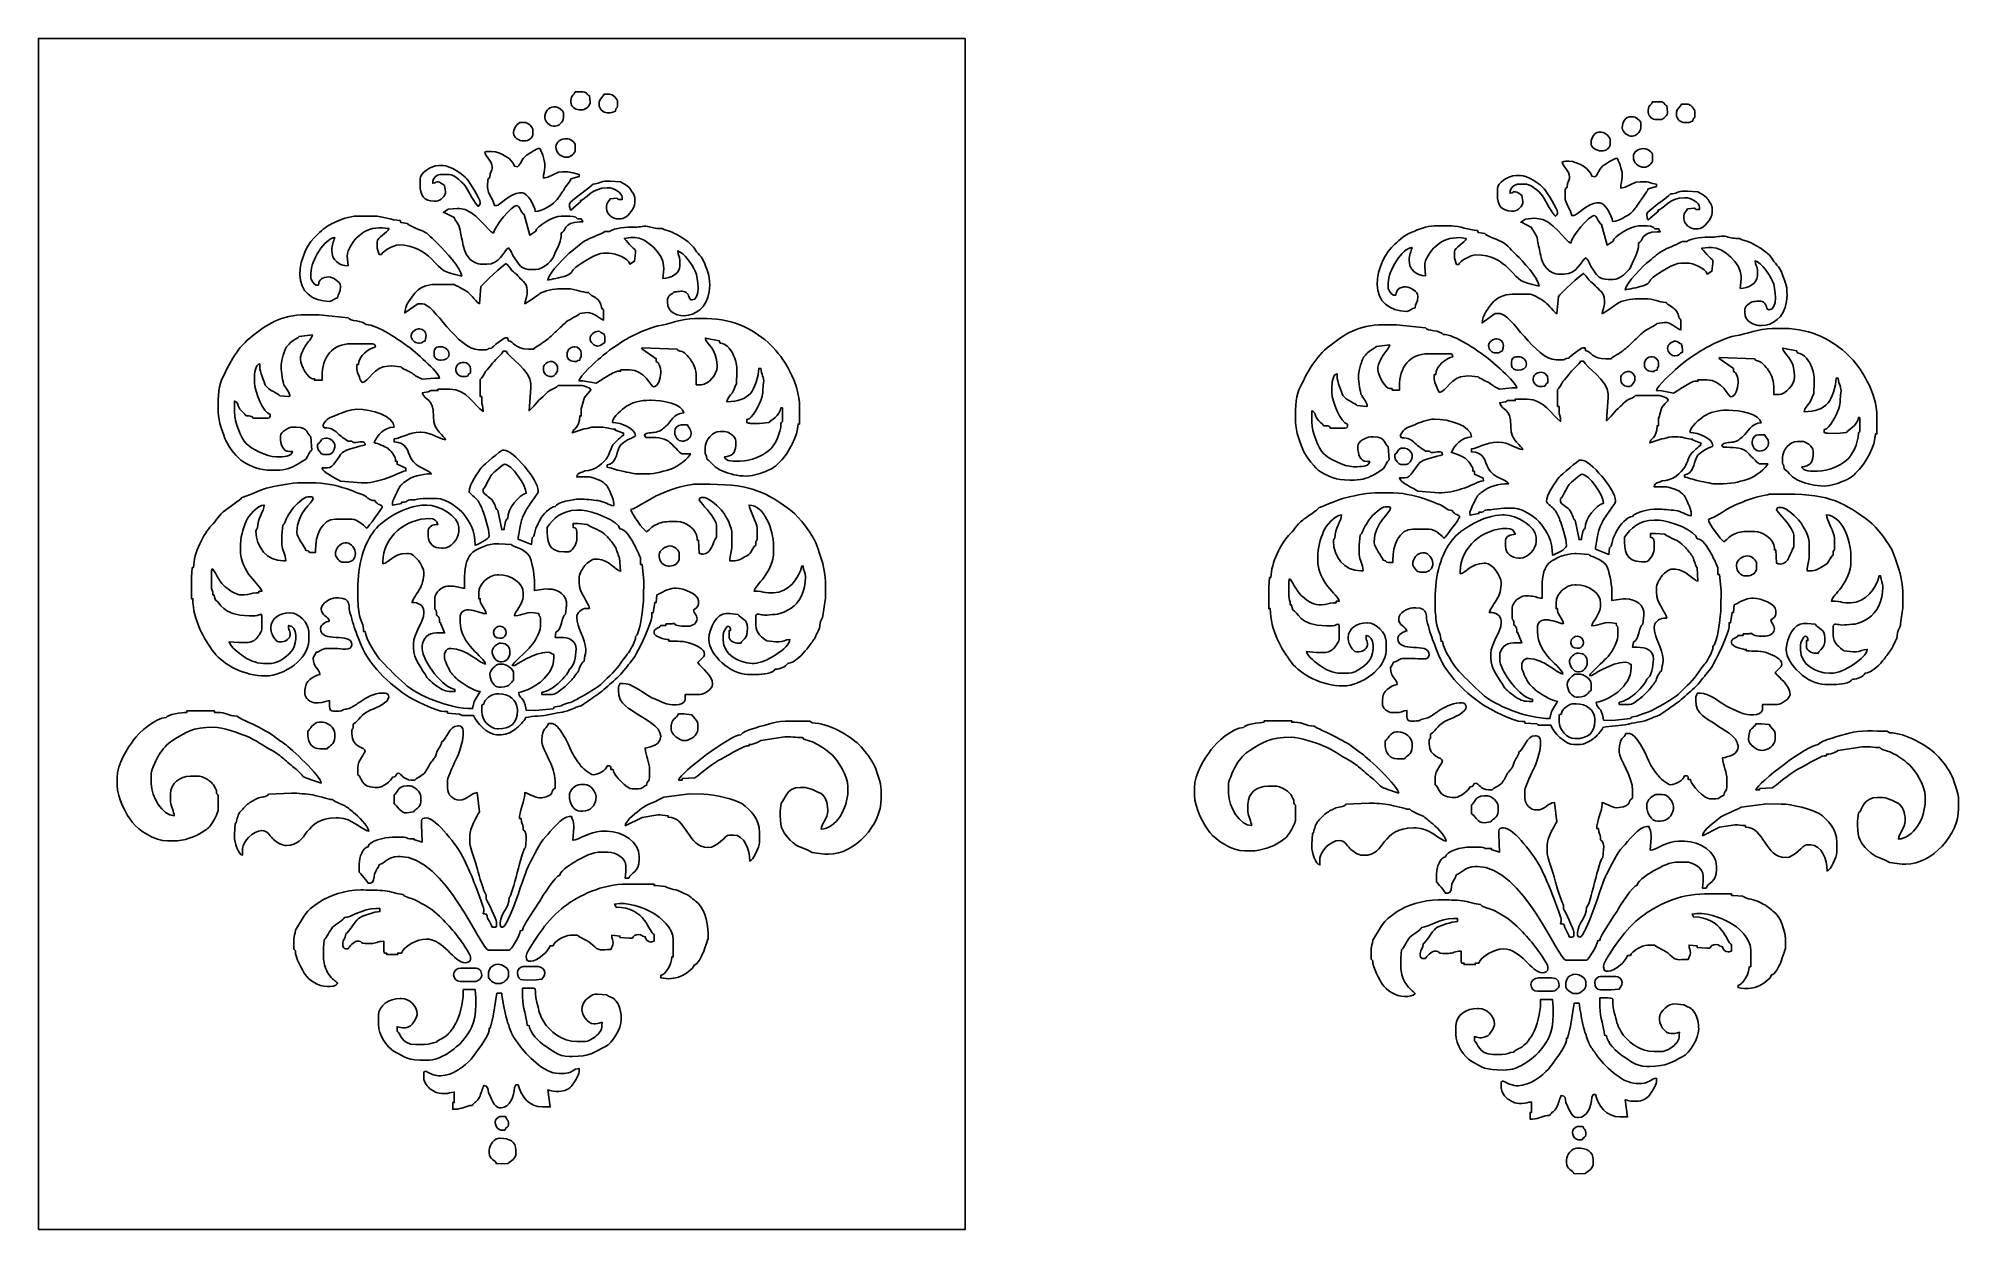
# Model space of a CAD drawing. Header units: centimetres. Extents: x -12.7 to 13.1, y -3.3 to 12.7.
import ezdxf

# ---------------------------------------------------------------- set-up
doc = ezdxf.new("R2010")
doc.units = ezdxf.units.CM
doc.header["$MEASUREMENT"] = 0
doc.layers.add('Layer 1', color=7, linetype='Continuous')

msp = doc.modelspace()

# ---------------------------------------------------------------- linework, layer by layer
at = {"layer": 'Layer 1', "color": 180}
for points, knots in [([(-12.68468, -3.26367), (-12.68468, -3.26367), (-0.23749, -3.26367), (-0.23749, -3.26367), (-0.23749, -3.26367), (-0.23749, -3.26367), (-0.23749, 12.73147), (-0.23749, 12.73147), (-0.23749, 12.73147), (-0.23749, 12.73147), (-12.68468, 12.73147), (-12.68468, 12.73147), (-12.68468, 12.73147), (-12.68468, 12.73147), (-12.68468, -3.26367), (-12.68468, -3.26367)], [0, 0, 0, 0, 0.2, 0.2, 0.2, 0.2, 0.4, 0.4, 0.4, 0.4, 0.6, 0.6, 0.6, 0.6, 1, 1, 1, 1]), ([(-5.53354, 11.90325), (-5.53354, 11.97427), (-5.4854, 11.96921), (-5.4737, 12.01302), (-5.4737, 12.01302), (-5.4737, 12.01302), (-5.37396, 12.01302), (-5.37396, 12.01302), (-5.37396, 12.01302), (-5.29909, 12.01302), (-5.33764, 11.9774), (-5.2842, 11.96312), (-5.2842, 11.96312), (-5.2842, 11.96312), (-5.27303, 11.8735), (-5.27303, 11.8735), (-5.27303, 11.8735), (-5.26873, 11.83661), (-5.32952, 11.77354), (-5.37396, 11.77354), (-5.37396, 11.77354), (-5.37396, 11.77354), (-5.42383, 11.77354), (-5.42383, 11.77354), (-5.42383, 11.77354), (-5.4734, 11.77354), (-5.53354, 11.821), (-5.53354, 11.87332), (-5.53354, 11.87332), (-5.53354, 11.87332), (-5.53354, 11.90325), (-5.53354, 11.90325)], [0, 0, 0, 0, 0.11111111, 0.11111111, 0.11111111, 0.11111111, 0.22222222, 0.22222222, 0.22222222, 0.22222222, 0.33333333, 0.33333333, 0.33333333, 0.33333333, 0.44444444, 0.44444444, 0.44444444, 0.44444444, 0.55555556, 0.55555556, 0.55555556, 0.55555556, 0.66666667, 0.66666667, 0.66666667, 0.66666667, 0.77777778, 0.77777778, 0.77777778, 0.77777778, 1, 1, 1, 1]), ([(-5.15454, 11.87332), (-5.15454, 11.91433), (-5.09598, 11.95198), (-5.08473, 11.98308), (-5.08473, 11.98308), (-5.08473, 11.98308), (-5.0149, 11.98308), (-5.0149, 11.98308), (-5.0149, 11.98308), (-4.9683, 11.98308), (-4.9052, 11.92353), (-4.9052, 11.87332), (-4.9052, 11.87332), (-4.9052, 11.87332), (-4.9052, 11.82342), (-4.9052, 11.82342), (-4.9052, 11.82342), (-4.9052, 11.7813), (-4.92994, 11.81587), (-4.93512, 11.75358), (-4.93512, 11.75358), (-4.96995, 11.74545), (-4.96871, 11.73362), (-5.00494, 11.73362), (-5.00494, 11.73362), (-5.00494, 11.73362), (-5.04483, 11.73362), (-5.04483, 11.73362), (-5.04483, 11.73362), (-5.09938, 11.73362), (-5.15454, 11.78659), (-5.15454, 11.84338), (-5.15454, 11.84338), (-5.15454, 11.84338), (-5.15454, 11.87332), (-5.15454, 11.87332)], [0, 0, 0, 0, 0.1, 0.1, 0.1, 0.1, 0.2, 0.2, 0.2, 0.2, 0.3, 0.3, 0.3, 0.3, 0.4, 0.4, 0.4, 0.4, 0.5, 0.5, 0.5, 0.5, 0.6, 0.6, 0.6, 0.6, 0.7, 0.7, 0.7, 0.7, 0.8, 0.8, 0.8, 0.8, 1, 1, 1, 1]), ([(-5.88263, 11.66377), (-5.88263, 11.74442), (-5.83672, 11.81344), (-5.76294, 11.81344), (-5.76294, 11.81344), (-5.76294, 11.81344), (-5.73301, 11.81344), (-5.73301, 11.81344), (-5.73301, 11.81344), (-5.71415, 11.81344), (-5.63328, 11.76261), (-5.63328, 11.73362), (-5.63328, 11.73362), (-5.63328, 11.73362), (-5.63328, 11.66377), (-5.63328, 11.66377), (-5.63328, 11.66377), (-5.63328, 11.60478), (-5.70451, 11.55402), (-5.74299, 11.55402), (-5.74299, 11.55402), (-5.74299, 11.55402), (-5.77291, 11.55402), (-5.77291, 11.55402), (-5.77291, 11.55402), (-5.80696, 11.55402), (-5.88263, 11.61024), (-5.88263, 11.66377)], [0, 0, 0, 0, 0.125, 0.125, 0.125, 0.125, 0.25, 0.25, 0.25, 0.25, 0.375, 0.375, 0.375, 0.375, 0.5, 0.5, 0.5, 0.5, 0.625, 0.625, 0.625, 0.625, 0.75, 0.75, 0.75, 0.75, 1, 1, 1, 1]), ([(-6.30151, 11.47419), (-6.30151, 11.52725), (-6.24594, 11.6039), (-6.20178, 11.6039), (-6.20178, 11.6039), (-6.20178, 11.6039), (-6.16189, 11.6039), (-6.16189, 11.6039), (-6.16189, 11.6039), (-6.10526, 11.6039), (-6.0422, 11.53537), (-6.0422, 11.49415), (-6.0422, 11.49415), (-6.0422, 11.49415), (-6.0422, 11.45423), (-6.0422, 11.45423), (-6.0422, 11.45423), (-6.0422, 11.3918), (-6.09751, 11.35445), (-6.16189, 11.35445), (-6.16189, 11.35445), (-6.23036, 11.35445), (-6.30151, 11.40255), (-6.30151, 11.45423), (-6.30151, 11.45423), (-6.30151, 11.45423), (-6.30151, 11.47419), (-6.30151, 11.47419)], [0, 0, 0, 0, 0.125, 0.125, 0.125, 0.125, 0.25, 0.25, 0.25, 0.25, 0.375, 0.375, 0.375, 0.375, 0.5, 0.5, 0.5, 0.5, 0.625, 0.625, 0.625, 0.625, 0.75, 0.75, 0.75, 0.75, 1, 1, 1, 1]), ([(-5.73301, 11.27463), (-5.73301, 11.34337), (-5.66621, 11.38438), (-5.59339, 11.38438), (-5.59339, 11.38438), (-5.54344, 11.38438), (-5.4737, 11.33783), (-5.4737, 11.29458), (-5.4737, 11.29458), (-5.4737, 11.29458), (-5.4737, 11.23471), (-5.4737, 11.23471), (-5.4737, 11.23471), (-5.4737, 11.18546), (-5.54033, 11.13492), (-5.58341, 11.13492), (-5.58341, 11.13492), (-5.66644, 11.13492), (-5.73301, 11.19448), (-5.73301, 11.27463)], [0, 0, 0, 0, 0.16666667, 0.16666667, 0.16666667, 0.16666667, 0.33333333, 0.33333333, 0.33333333, 0.33333333, 0.5, 0.5, 0.5, 0.5, 0.66666667, 0.66666667, 0.66666667, 0.66666667, 1, 1, 1, 1]), ([(-6.25165, 11.00521), (-6.20003, 11.03979), (-6.20146, 11.11576), (-6.12894, 11.16183), (-6.12894, 11.16183), (-6.09204, 11.18527), (-5.99438, 11.25467), (-5.95244, 11.25467), (-5.95244, 11.25467), (-5.93671, 11.25467), (-5.88263, 11.07353), (-5.88263, 11.05511), (-5.88263, 11.05511), (-5.88263, 11.05511), (-5.88263, 11.00521), (-5.88263, 11.00521), (-5.88263, 11.00521), (-5.88263, 10.9396), (-5.90257, 10.92777), (-5.90257, 10.85553), (-5.90257, 10.85553), (-5.90257, 10.85553), (-5.84305, 10.86773), (-5.84305, 10.86773), (-5.84305, 10.86773), (-5.84305, 10.86773), (-5.69932, 10.93634), (-5.69932, 10.93634), (-5.69932, 10.93634), (-5.52438, 10.94534), (-5.57065, 10.93964), (-5.42383, 10.90543), (-5.42383, 10.90543), (-5.42383, 10.90543), (-5.42383, 10.87549), (-5.42383, 10.87549), (-5.42383, 10.87549), (-5.42383, 10.87549), (-5.53325, 10.84463), (-5.53325, 10.84463), (-5.53325, 10.84463), (-5.53556, 10.8213), (-5.59737, 10.75266), (-5.62322, 10.70578), (-5.62322, 10.70578), (-5.63475, 10.68491), (-5.69674, 10.59764), (-5.71687, 10.56997), (-5.71687, 10.56997), (-5.75884, 10.51229), (-5.91878, 10.40651), (-6.01228, 10.40651), (-6.01228, 10.40651), (-6.01932, 10.49117), (-6.12241, 10.65597), (-6.18184, 10.65597), (-6.18184, 10.65597), (-6.18184, 10.65597), (-6.22173, 10.65597), (-6.22173, 10.65597), (-6.22173, 10.65597), (-6.34199, 10.65597), (-6.48744, 10.48634), (-6.53091, 10.48634), (-6.53091, 10.48634), (-6.53091, 10.48634), (-6.56084, 10.48634), (-6.56084, 10.48634), (-6.56084, 10.48634), (-6.56679, 10.55801), (-6.6506, 10.64171), (-6.6506, 10.7358), (-6.6506, 10.7358), (-6.6506, 10.7358), (-6.6506, 10.77571), (-6.6506, 10.77571), (-6.6506, 10.77571), (-6.6506, 10.81595), (-6.65032, 10.85354), (-6.62068, 10.86551), (-6.62068, 10.86551), (-6.62068, 10.94404), (-6.59075, 10.96307), (-6.59075, 10.98525), (-6.59075, 10.98525), (-6.59075, 10.98525), (-6.59075, 11.00521), (-6.59075, 11.00521), (-6.59075, 11.00521), (-6.59075, 11.08251), (-6.68656, 11.15747), (-6.69049, 11.20478), (-6.69049, 11.20478), (-6.66812, 11.20998), (-6.66756, 11.21475), (-6.64063, 11.21475), (-6.64063, 11.21475), (-6.64063, 11.21475), (-6.60073, 11.21475), (-6.60073, 11.21475), (-6.60073, 11.21475), (-6.46958, 11.21475), (-6.31192, 11.1027), (-6.29154, 11.01519), (-6.29154, 11.01519), (-6.29154, 11.01519), (-6.25165, 11.00521), (-6.25165, 11.00521)], [0, 0, 0, 0, 0.03571429, 0.03571429, 0.03571429, 0.03571429, 0.07142857, 0.07142857, 0.07142857, 0.07142857, 0.10714286, 0.10714286, 0.10714286, 0.10714286, 0.14285714, 0.14285714, 0.14285714, 0.14285714, 0.17857143, 0.17857143, 0.17857143, 0.17857143, 0.21428571, 0.21428571, 0.21428571, 0.21428571, 0.25, 0.25, 0.25, 0.25, 0.28571429, 0.28571429, 0.28571429, 0.28571429, 0.32142857, 0.32142857, 0.32142857, 0.32142857, 0.35714286, 0.35714286, 0.35714286, 0.35714286, 0.39285714, 0.39285714, 0.39285714, 0.39285714, 0.42857143, 0.42857143, 0.42857143, 0.42857143, 0.46428571, 0.46428571, 0.46428571, 0.46428571, 0.5, 0.5, 0.5, 0.5, 0.53571429, 0.53571429, 0.53571429, 0.53571429, 0.57142857, 0.57142857, 0.57142857, 0.57142857, 0.60714286, 0.60714286, 0.60714286, 0.60714286, 0.64285714, 0.64285714, 0.64285714, 0.64285714, 0.67857143, 0.67857143, 0.67857143, 0.67857143, 0.71428571, 0.71428571, 0.71428571, 0.71428571, 0.75, 0.75, 0.75, 0.75, 0.78571429, 0.78571429, 0.78571429, 0.78571429, 0.82142857, 0.82142857, 0.82142857, 0.82142857, 0.85714286, 0.85714286, 0.85714286, 0.85714286, 0.89285714, 0.89285714, 0.89285714, 0.89285714, 0.92857143, 0.92857143, 0.92857143, 0.92857143, 1, 1, 1, 1]), ([(-7.5582, 10.84555), (-7.5582, 10.92084), (-7.41377, 11.02517), (-7.30886, 11.02517), (-7.30886, 11.02517), (-7.30886, 11.02517), (-7.24902, 11.02517), (-7.24902, 11.02517), (-7.24902, 11.02517), (-7.15667, 11.02517), (-6.97465, 10.89981), (-6.93026, 10.84515), (-6.93026, 10.84515), (-6.89902, 10.80666), (-6.75034, 10.57642), (-6.75034, 10.52626), (-6.75034, 10.52626), (-6.75034, 10.4995), (-6.76454, 10.48789), (-6.78025, 10.47636), (-6.78025, 10.47636), (-6.80645, 10.49557), (-6.91844, 10.68852), (-6.93795, 10.7277), (-6.93795, 10.7277), (-6.96479, 10.78161), (-7.09858, 10.90543), (-7.16923, 10.90543), (-7.16923, 10.90543), (-7.16923, 10.90543), (-7.28891, 10.90543), (-7.28891, 10.90543), (-7.28891, 10.90543), (-7.33561, 10.90543), (-7.38865, 10.84472), (-7.38865, 10.81563), (-7.38865, 10.81563), (-7.38865, 10.81563), (-7.38865, 10.78569), (-7.38865, 10.78569), (-7.38865, 10.78569), (-7.3299, 10.79058), (-7.36785, 10.80565), (-7.32881, 10.80565), (-7.32881, 10.80565), (-7.32881, 10.80565), (-7.31884, 10.80565), (-7.31884, 10.80565), (-7.31884, 10.80565), (-7.29267, 10.80565), (-7.25097, 10.76734), (-7.22907, 10.75576), (-7.22907, 10.75576), (-7.22907, 10.75576), (-7.21739, 10.67622), (-7.21739, 10.67622), (-7.21739, 10.67622), (-7.20913, 10.61688), (-7.28687, 10.54621), (-7.33879, 10.54621), (-7.33879, 10.54621), (-7.33879, 10.54621), (-7.3687, 10.54621), (-7.3687, 10.54621), (-7.3687, 10.54621), (-7.50611, 10.54621), (-7.5582, 10.62871), (-7.5582, 10.76573), (-7.5582, 10.76573), (-7.5582, 10.76573), (-7.5582, 10.84555), (-7.5582, 10.84555)], [0, 0, 0, 0, 0.05263158, 0.05263158, 0.05263158, 0.05263158, 0.10526316, 0.10526316, 0.10526316, 0.10526316, 0.15789474, 0.15789474, 0.15789474, 0.15789474, 0.21052632, 0.21052632, 0.21052632, 0.21052632, 0.26315789, 0.26315789, 0.26315789, 0.26315789, 0.31578947, 0.31578947, 0.31578947, 0.31578947, 0.36842105, 0.36842105, 0.36842105, 0.36842105, 0.42105263, 0.42105263, 0.42105263, 0.42105263, 0.47368421, 0.47368421, 0.47368421, 0.47368421, 0.52631579, 0.52631579, 0.52631579, 0.52631579, 0.57894737, 0.57894737, 0.57894737, 0.57894737, 0.63157895, 0.63157895, 0.63157895, 0.63157895, 0.68421053, 0.68421053, 0.68421053, 0.68421053, 0.73684211, 0.73684211, 0.73684211, 0.73684211, 0.78947368, 0.78947368, 0.78947368, 0.78947368, 0.84210526, 0.84210526, 0.84210526, 0.84210526, 0.89473684, 0.89473684, 0.89473684, 0.89473684, 1, 1, 1, 1]), ([(-5.23433, 10.77571), (-5.15764, 10.77571), (-5.13475, 10.81563), (-5.04483, 10.81563), (-5.04483, 10.81563), (-5.04483, 10.81563), (-5.00494, 10.81563), (-5.00494, 10.81563), (-5.00494, 10.81563), (-5.00494, 10.81563), (-4.86543, 10.80445), (-4.86543, 10.80445), (-4.86543, 10.80445), (-4.81991, 10.77523), (-4.78861, 10.76647), (-4.7478, 10.72363), (-4.7478, 10.72363), (-4.73062, 10.70558), (-4.6758, 10.62024), (-4.6758, 10.59611), (-4.6758, 10.59611), (-4.6758, 10.59611), (-4.6758, 10.52626), (-4.6758, 10.52626), (-4.6758, 10.52626), (-4.6758, 10.44597), (-4.7834, 10.30674), (-4.8653, 10.30674), (-4.8653, 10.30674), (-4.8653, 10.30674), (-4.89523, 10.30674), (-4.89523, 10.30674), (-4.89523, 10.30674), (-4.97119, 10.30674), (-5.0548, 10.37355), (-5.0548, 10.44643), (-5.0548, 10.44643), (-5.0548, 10.44643), (-5.0548, 10.47636), (-5.0548, 10.47636), (-5.0548, 10.47636), (-5.0548, 10.52332), (-5.02387, 10.54786), (-5.00494, 10.57615), (-5.00494, 10.57615), (-5.00494, 10.57615), (-4.91535, 10.58731), (-4.91535, 10.58731), (-4.91535, 10.58731), (-4.89718, 10.57407), (-4.89764, 10.56617), (-4.87528, 10.56617), (-4.87528, 10.56617), (-4.87528, 10.56617), (-4.84535, 10.56617), (-4.84535, 10.56617), (-4.84535, 10.56617), (-4.84535, 10.56617), (-4.84535, 10.59611), (-4.84535, 10.59611), (-4.84535, 10.59611), (-4.84535, 10.65982), (-4.95914, 10.72582), (-5.03485, 10.72582), (-5.03485, 10.72582), (-5.03485, 10.72582), (-5.04483, 10.72582), (-5.04483, 10.72582), (-5.04483, 10.72582), (-5.25626, 10.72582), (-5.33565, 10.56187), (-5.40388, 10.55619), (-5.40388, 10.55619), (-5.40388, 10.55619), (-5.3956, 10.5466), (-5.3956, 10.5466), (-5.3956, 10.5466), (-5.3956, 10.5466), (-5.53476, 10.42631), (-5.53476, 10.42631), (-5.53476, 10.42631), (-5.53476, 10.42631), (-5.54352, 10.43645), (-5.54352, 10.43645), (-5.54352, 10.43645), (-5.54612, 10.46766), (-5.55349, 10.4719), (-5.55349, 10.5063), (-5.55349, 10.5063), (-5.55349, 10.54143), (-5.25608, 10.74322), (-5.23433, 10.77571)], [0, 0, 0, 0, 0.04166667, 0.04166667, 0.04166667, 0.04166667, 0.08333333, 0.08333333, 0.08333333, 0.08333333, 0.125, 0.125, 0.125, 0.125, 0.16666667, 0.16666667, 0.16666667, 0.16666667, 0.20833333, 0.20833333, 0.20833333, 0.20833333, 0.25, 0.25, 0.25, 0.25, 0.29166667, 0.29166667, 0.29166667, 0.29166667, 0.33333333, 0.33333333, 0.33333333, 0.33333333, 0.375, 0.375, 0.375, 0.375, 0.41666667, 0.41666667, 0.41666667, 0.41666667, 0.45833333, 0.45833333, 0.45833333, 0.45833333, 0.5, 0.5, 0.5, 0.5, 0.54166667, 0.54166667, 0.54166667, 0.54166667, 0.58333333, 0.58333333, 0.58333333, 0.58333333, 0.625, 0.625, 0.625, 0.625, 0.66666667, 0.66666667, 0.66666667, 0.66666667, 0.70833333, 0.70833333, 0.70833333, 0.70833333, 0.75, 0.75, 0.75, 0.75, 0.79166667, 0.79166667, 0.79166667, 0.79166667, 0.83333333, 0.83333333, 0.83333333, 0.83333333, 0.875, 0.875, 0.875, 0.875, 0.91666667, 0.91666667, 0.91666667, 0.91666667, 1, 1, 1, 1]), ([(-9.17396, 9.55837), (-9.17396, 9.78127), (-9.05596, 9.99561), (-8.93729, 10.09991), (-8.93729, 10.09991), (-8.853, 10.17399), (-8.82356, 10.21195), (-8.70931, 10.26096), (-8.70931, 10.26096), (-8.63438, 10.2931), (-8.50325, 10.34665), (-8.40598, 10.34665), (-8.40598, 10.34665), (-8.40598, 10.34665), (-8.17658, 10.34665), (-8.17658, 10.34665), (-8.17658, 10.34665), (-8.05975, 10.34665), (-7.94762, 10.28946), (-7.82751, 10.28678), (-7.82751, 10.28678), (-7.82751, 10.28678), (-7.81567, 10.25755), (-7.81567, 10.25755), (-7.81567, 10.25755), (-7.81567, 10.25755), (-7.7281, 10.24464), (-7.7281, 10.24464), (-7.7281, 10.24464), (-7.71707, 10.22034), (-7.52533, 10.14775), (-7.48825, 10.12728), (-7.48825, 10.12728), (-7.44404, 10.10286), (-7.34335, 9.99666), (-7.30137, 9.95502), (-7.30137, 9.95502), (-7.232, 9.88624), (-7.00206, 9.645), (-6.99969, 9.53841), (-6.99969, 9.53841), (-7.27156, 9.60177), (-7.24026, 9.60296), (-7.40621, 9.77031), (-7.40621, 9.77031), (-7.5106, 9.87559), (-7.64104, 9.95749), (-7.84746, 9.95749), (-7.84746, 9.95749), (-7.91456, 9.95749), (-8.06437, 9.87455), (-8.07685, 9.82778), (-8.07685, 9.82778), (-8.07685, 9.82778), (-8.10677, 9.82778), (-8.10677, 9.82778), (-8.10677, 9.82778), (-8.11659, 9.86995), (-8.13668, 9.89997), (-8.13668, 9.94751), (-8.13668, 9.94751), (-8.13668, 9.94751), (-8.13668, 9.99741), (-8.13668, 9.99741), (-8.13668, 9.99741), (-8.13668, 10.0627), (-7.99256, 10.11913), (-7.97711, 10.17701), (-7.97711, 10.17701), (-7.97711, 10.17701), (-8.06654, 10.18921), (-8.06654, 10.18921), (-8.06654, 10.18921), (-8.06654, 10.18921), (-8.10677, 10.18699), (-8.10677, 10.18699), (-8.10677, 10.18699), (-8.23851, 10.18699), (-8.32615, 10.12997), (-8.39618, 10.06743), (-8.39618, 10.06743), (-8.43972, 10.02855), (-8.54459, 9.89145), (-8.53563, 9.80782), (-8.53563, 9.80782), (-8.53563, 9.80782), (-8.5241, 9.67828), (-8.5241, 9.67828), (-8.5241, 9.67828), (-8.65142, 9.6781), (-8.74508, 9.7588), (-8.74508, 9.88764), (-8.74508, 9.88764), (-8.74508, 9.95844), (-8.71862, 9.99964), (-8.70519, 10.05728), (-8.70519, 10.05728), (-8.84135, 10.04594), (-9.02434, 9.74889), (-9.02434, 9.57832), (-9.02434, 9.57832), (-9.02434, 9.57832), (-9.02434, 9.50847), (-9.02434, 9.50847), (-9.02434, 9.50847), (-9.02434, 9.49547), (-8.98319, 9.41868), (-8.95453, 9.41868), (-8.95453, 9.41868), (-8.95453, 9.41868), (-8.92461, 9.41868), (-8.92461, 9.41868), (-8.92461, 9.41868), (-8.91822, 9.49548), (-8.86732, 9.52843), (-8.78498, 9.52843), (-8.78498, 9.52843), (-8.72756, 9.52843), (-8.62541, 9.45697), (-8.62541, 9.4087), (-8.62541, 9.4087), (-8.62541, 9.4087), (-8.62541, 9.39872), (-8.62541, 9.39872), (-8.62541, 9.39872), (-8.62541, 9.30617), (-8.66028, 9.30928), (-8.66529, 9.24904), (-8.66529, 9.24904), (-8.70839, 9.23899), (-8.74197, 9.19914), (-8.77501, 9.19914), (-8.77501, 9.19914), (-9.00699, 9.19914), (-9.17396, 9.33682), (-9.17396, 9.55837)], [0, 0, 0, 0, 0.02857143, 0.02857143, 0.02857143, 0.02857143, 0.05714286, 0.05714286, 0.05714286, 0.05714286, 0.08571429, 0.08571429, 0.08571429, 0.08571429, 0.11428571, 0.11428571, 0.11428571, 0.11428571, 0.14285714, 0.14285714, 0.14285714, 0.14285714, 0.17142857, 0.17142857, 0.17142857, 0.17142857, 0.2, 0.2, 0.2, 0.2, 0.22857143, 0.22857143, 0.22857143, 0.22857143, 0.25714286, 0.25714286, 0.25714286, 0.25714286, 0.28571429, 0.28571429, 0.28571429, 0.28571429, 0.31428571, 0.31428571, 0.31428571, 0.31428571, 0.34285714, 0.34285714, 0.34285714, 0.34285714, 0.37142857, 0.37142857, 0.37142857, 0.37142857, 0.4, 0.4, 0.4, 0.4, 0.42857143, 0.42857143, 0.42857143, 0.42857143, 0.45714286, 0.45714286, 0.45714286, 0.45714286, 0.48571429, 0.48571429, 0.48571429, 0.48571429, 0.51428571, 0.51428571, 0.51428571, 0.51428571, 0.54285714, 0.54285714, 0.54285714, 0.54285714, 0.57142857, 0.57142857, 0.57142857, 0.57142857, 0.6, 0.6, 0.6, 0.6, 0.62857143, 0.62857143, 0.62857143, 0.62857143, 0.65714286, 0.65714286, 0.65714286, 0.65714286, 0.68571429, 0.68571429, 0.68571429, 0.68571429, 0.71428571, 0.71428571, 0.71428571, 0.71428571, 0.74285714, 0.74285714, 0.74285714, 0.74285714, 0.77142857, 0.77142857, 0.77142857, 0.77142857, 0.8, 0.8, 0.8, 0.8, 0.82857143, 0.82857143, 0.82857143, 0.82857143, 0.85714286, 0.85714286, 0.85714286, 0.85714286, 0.88571429, 0.88571429, 0.88571429, 0.88571429, 0.91428571, 0.91428571, 0.91428571, 0.91428571, 0.94285714, 0.94285714, 0.94285714, 0.94285714, 1, 1, 1, 1]), ([(-6.57081, 10.11714), (-6.56339, 10.2063), (-6.32379, 10.48633), (-6.26163, 10.48633), (-6.26163, 10.48633), (-6.21989, 10.48633), (-6.21171, 10.39996), (-6.16189, 10.3666), (-6.16189, 10.3666), (-6.16189, 10.3666), (-6.08612, 10.089), (-6.08612, 10.089), (-6.08612, 10.089), (-6.08612, 10.089), (-6.00557, 10.14162), (-6.00557, 10.14162), (-6.00557, 10.14162), (-5.99689, 10.20222), (-5.77074, 10.34664), (-5.6632, 10.34664), (-5.6632, 10.34664), (-5.6632, 10.34664), (-5.59339, 10.34664), (-5.59339, 10.34664), (-5.59339, 10.34664), (-5.53853, 10.34664), (-5.45877, 10.34814), (-5.44378, 10.30673), (-5.44378, 10.30673), (-5.44378, 10.30673), (-5.39391, 10.30673), (-5.39391, 10.30673), (-5.39391, 10.30673), (-5.39391, 10.30673), (-5.37106, 10.2689), (-5.37106, 10.2689), (-5.37106, 10.2689), (-5.37106, 10.2689), (-5.41385, 10.26681), (-5.41385, 10.26681), (-5.41385, 10.26681), (-5.6381, 10.26681), (-5.60016, 10.13398), (-5.6632, 10.11714), (-5.6632, 10.11714), (-5.6632, 10.11714), (-5.6632, 10.06725), (-5.6632, 10.06725), (-5.6632, 10.06725), (-5.6632, 10.02381), (-5.75213, 9.82652), (-5.77304, 9.78799), (-5.77304, 9.78799), (-5.80596, 9.72735), (-5.91311, 9.62821), (-6.0023, 9.62821), (-6.0023, 9.62821), (-6.0023, 9.62821), (-6.07213, 9.62821), (-6.07213, 9.62821), (-6.07213, 9.62821), (-6.17329, 9.62821), (-6.22274, 9.6734), (-6.26013, 9.73946), (-6.26013, 9.73946), (-6.28043, 9.77532), (-6.30405, 9.79523), (-6.31785, 9.83138), (-6.31785, 9.83138), (-6.33037, 9.86413), (-6.34854, 9.90087), (-6.37134, 9.91757), (-6.37134, 9.91757), (-6.43747, 9.87327), (-6.49099, 9.69805), (-6.66057, 9.69805), (-6.66057, 9.69805), (-6.66057, 9.69805), (-6.72041, 9.69805), (-6.72041, 9.69805), (-6.72041, 9.69805), (-6.79735, 9.69805), (-6.86261, 9.73817), (-6.89843, 9.77939), (-6.89843, 9.77939), (-6.93919, 9.8263), (-6.96374, 9.88182), (-6.97746, 9.94977), (-6.97746, 9.94977), (-6.99213, 10.02236), (-7.00891, 10.08446), (-7.0196, 10.15708), (-7.0196, 10.15708), (-7.03353, 10.25182), (-7.09519, 10.288), (-7.09941, 10.32668), (-7.09941, 10.32668), (-7.09941, 10.32668), (-7.2342, 10.39535), (-7.2342, 10.39535), (-7.2342, 10.39535), (-7.2342, 10.39535), (-7.24461, 10.395), (-7.24461, 10.395), (-7.24461, 10.395), (-7.24461, 10.395), (-7.17996, 10.43761), (-7.17996, 10.43761), (-7.17996, 10.43761), (-7.17996, 10.43761), (-7.0598, 10.44896), (-7.0598, 10.44896), (-7.0598, 10.44896), (-7.0598, 10.44896), (-7.0296, 10.44642), (-7.0296, 10.44642), (-7.0296, 10.44642), (-6.81311, 10.44642), (-6.64058, 10.12295), (-6.57081, 10.11714)], [0, 0, 0, 0, 0.03225806, 0.03225806, 0.03225806, 0.03225806, 0.06451613, 0.06451613, 0.06451613, 0.06451613, 0.09677419, 0.09677419, 0.09677419, 0.09677419, 0.12903226, 0.12903226, 0.12903226, 0.12903226, 0.16129032, 0.16129032, 0.16129032, 0.16129032, 0.19354839, 0.19354839, 0.19354839, 0.19354839, 0.22580645, 0.22580645, 0.22580645, 0.22580645, 0.25806452, 0.25806452, 0.25806452, 0.25806452, 0.29032258, 0.29032258, 0.29032258, 0.29032258, 0.32258065, 0.32258065, 0.32258065, 0.32258065, 0.35483871, 0.35483871, 0.35483871, 0.35483871, 0.38709677, 0.38709677, 0.38709677, 0.38709677, 0.41935484, 0.41935484, 0.41935484, 0.41935484, 0.4516129, 0.4516129, 0.4516129, 0.4516129, 0.48387097, 0.48387097, 0.48387097, 0.48387097, 0.51612903, 0.51612903, 0.51612903, 0.51612903, 0.5483871, 0.5483871, 0.5483871, 0.5483871, 0.58064516, 0.58064516, 0.58064516, 0.58064516, 0.61290323, 0.61290323, 0.61290323, 0.61290323, 0.64516129, 0.64516129, 0.64516129, 0.64516129, 0.67741935, 0.67741935, 0.67741935, 0.67741935, 0.70967742, 0.70967742, 0.70967742, 0.70967742, 0.74193548, 0.74193548, 0.74193548, 0.74193548, 0.77419355, 0.77419355, 0.77419355, 0.77419355, 0.80645161, 0.80645161, 0.80645161, 0.80645161, 0.83870968, 0.83870968, 0.83870968, 0.83870968, 0.87096774, 0.87096774, 0.87096774, 0.87096774, 0.90322581, 0.90322581, 0.90322581, 0.90322581, 0.93548387, 0.93548387, 0.93548387, 0.93548387, 1, 1, 1, 1]), ([(-5.01491, 10.1371), (-4.93304, 10.19194), (-4.80212, 10.19663), (-4.6656, 10.19672), (-4.6656, 10.19672), (-4.61168, 10.19675), (-4.53618, 10.21913), (-4.48024, 10.20304), (-4.48024, 10.20304), (-4.42442, 10.18698), (-4.37621, 10.177), (-4.30679, 10.177), (-4.30679, 10.177), (-4.25932, 10.14521), (-4.21996, 10.15289), (-4.17405, 10.1302), (-4.17405, 10.1302), (-4.14748, 10.11707), (-4.09245, 10.08818), (-4.06305, 10.07161), (-4.06305, 10.07161), (-4.0156, 10.04485), (-3.89627, 9.95651), (-3.87386, 9.91164), (-3.87386, 9.91164), (-3.84345, 9.85074), (-3.76711, 9.8026), (-3.73385, 9.70248), (-3.73385, 9.70248), (-3.69667, 9.5905), (-3.66847, 9.57737), (-3.66847, 9.41867), (-3.66847, 9.41867), (-3.66847, 8.91611), (-4.23697, 8.91806), (-4.23697, 9.18916), (-4.23697, 9.18916), (-4.23697, 9.18916), (-4.23697, 9.20911), (-4.23697, 9.20911), (-4.23697, 9.20911), (-4.23697, 9.27497), (-4.17737, 9.30197), (-4.13723, 9.32886), (-4.13723, 9.32886), (-4.07912, 9.32886), (-4.03376, 9.35057), (-3.98539, 9.32112), (-3.98539, 9.32112), (-3.93639, 9.29127), (-3.95246, 9.21909), (-3.90784, 9.21909), (-3.90784, 9.21909), (-3.78755, 9.21909), (-3.82088, 9.52056), (-3.86238, 9.60383), (-3.86238, 9.60383), (-3.906, 9.69136), (-4.00759, 9.85368), (-4.09734, 9.87766), (-4.09734, 9.87766), (-4.09592, 9.81415), (-4.06742, 9.81455), (-4.06742, 9.74794), (-4.06742, 9.74794), (-4.06742, 9.74794), (-4.06742, 9.67809), (-4.06742, 9.67809), (-4.06742, 9.67809), (-4.06742, 9.57647), (-4.18901, 9.50846), (-4.29681, 9.50846), (-4.29681, 9.50846), (-4.29681, 9.50846), (-4.28454, 9.63793), (-4.28454, 9.63793), (-4.28454, 9.63793), (-4.28454, 9.63793), (-4.28684, 9.67809), (-4.28684, 9.67809), (-4.28684, 9.67809), (-4.28684, 9.83665), (-4.5198, 10.05727), (-4.67581, 10.05727), (-4.67581, 10.05727), (-4.67581, 10.05727), (-4.72568, 10.05727), (-4.72568, 10.05727), (-4.72568, 10.05727), (-4.72568, 10.05727), (-4.81526, 10.04609), (-4.81526, 10.04609), (-4.81526, 10.04609), (-4.8112, 10.03137), (-4.67967, 9.89322), (-4.66584, 9.88763), (-4.66584, 9.88763), (-4.66584, 9.88763), (-4.66584, 9.84773), (-4.66584, 9.84773), (-4.66584, 9.84773), (-4.66584, 9.84773), (-4.67723, 9.73815), (-4.67723, 9.73815), (-4.67723, 9.73815), (-4.67723, 9.73815), (-4.74208, 9.701), (-4.74208, 9.701), (-4.74208, 9.701), (-4.76417, 9.7775), (-4.92121, 9.84773), (-5.02489, 9.84773), (-5.02489, 9.84773), (-5.02489, 9.84773), (-5.09471, 9.84773), (-5.09471, 9.84773), (-5.09471, 9.84773), (-5.1876, 9.84773), (-5.40486, 9.70875), (-5.46577, 9.66018), (-5.46577, 9.66018), (-5.52791, 9.61062), (-5.51192, 9.56187), (-5.62104, 9.53612), (-5.62104, 9.53612), (-5.66546, 9.52564), (-5.80469, 9.49167), (-5.84274, 9.48851), (-5.84274, 9.48851), (-5.83511, 9.58008), (-5.59037, 9.82183), (-5.52101, 9.87509), (-5.52101, 9.87509), (-5.44979, 9.92979), (-5.39586, 9.98663), (-5.31415, 10.02734), (-5.31415, 10.02734), (-5.26312, 10.05277), (-5.1103, 10.11328), (-5.07476, 10.1371), (-5.07476, 10.1371), (-5.07476, 10.1371), (-5.01491, 10.1371), (-5.01491, 10.1371)], [0, 0, 0, 0, 0.02702703, 0.02702703, 0.02702703, 0.02702703, 0.05405405, 0.05405405, 0.05405405, 0.05405405, 0.08108108, 0.08108108, 0.08108108, 0.08108108, 0.10810811, 0.10810811, 0.10810811, 0.10810811, 0.13513514, 0.13513514, 0.13513514, 0.13513514, 0.16216216, 0.16216216, 0.16216216, 0.16216216, 0.18918919, 0.18918919, 0.18918919, 0.18918919, 0.21621622, 0.21621622, 0.21621622, 0.21621622, 0.24324324, 0.24324324, 0.24324324, 0.24324324, 0.27027027, 0.27027027, 0.27027027, 0.27027027, 0.2972973, 0.2972973, 0.2972973, 0.2972973, 0.32432432, 0.32432432, 0.32432432, 0.32432432, 0.35135135, 0.35135135, 0.35135135, 0.35135135, 0.37837838, 0.37837838, 0.37837838, 0.37837838, 0.40540541, 0.40540541, 0.40540541, 0.40540541, 0.43243243, 0.43243243, 0.43243243, 0.43243243, 0.45945946, 0.45945946, 0.45945946, 0.45945946, 0.48648649, 0.48648649, 0.48648649, 0.48648649, 0.51351351, 0.51351351, 0.51351351, 0.51351351, 0.54054054, 0.54054054, 0.54054054, 0.54054054, 0.56756757, 0.56756757, 0.56756757, 0.56756757, 0.59459459, 0.59459459, 0.59459459, 0.59459459, 0.62162162, 0.62162162, 0.62162162, 0.62162162, 0.64864865, 0.64864865, 0.64864865, 0.64864865, 0.67567568, 0.67567568, 0.67567568, 0.67567568, 0.7027027, 0.7027027, 0.7027027, 0.7027027, 0.72972973, 0.72972973, 0.72972973, 0.72972973, 0.75675676, 0.75675676, 0.75675676, 0.75675676, 0.78378378, 0.78378378, 0.78378378, 0.78378378, 0.81081081, 0.81081081, 0.81081081, 0.81081081, 0.83783784, 0.83783784, 0.83783784, 0.83783784, 0.86486486, 0.86486486, 0.86486486, 0.86486486, 0.89189189, 0.89189189, 0.89189189, 0.89189189, 0.91891892, 0.91891892, 0.91891892, 0.91891892, 0.94594595, 0.94594595, 0.94594595, 0.94594595, 1, 1, 1, 1]), ([(-6.74037, 9.39871), (-6.71674, 9.43401), (-6.42437, 9.70803), (-6.40126, 9.70803), (-6.40126, 9.70803), (-6.39191, 9.70803), (-6.34263, 9.63528), (-6.32905, 9.62061), (-6.32905, 9.62061), (-6.29619, 9.58513), (-6.26936, 9.57508), (-6.24577, 9.54428), (-6.24577, 9.54428), (-6.20086, 9.48563), (-6.122, 9.45878), (-6.122, 9.34881), (-6.122, 9.34881), (-6.122, 9.34881), (-6.122, 9.29892), (-6.122, 9.29892), (-6.122, 9.29892), (-6.122, 9.29112), (-6.14751, 9.18815), (-6.15192, 9.16921), (-6.15192, 9.16921), (-6.13168, 9.17089), (-5.97973, 9.28188), (-5.94791, 9.30435), (-5.94791, 9.30435), (-5.89579, 9.34118), (-5.75828, 9.36877), (-5.67319, 9.36877), (-5.67319, 9.36877), (-5.67319, 9.36877), (-5.58342, 9.36877), (-5.58342, 9.36877), (-5.58342, 9.36877), (-5.45449, 9.36877), (-5.395, 9.31888), (-5.29419, 9.31888), (-5.29419, 9.31888), (-5.28523, 9.29414), (-5.19768, 9.25111), (-5.16994, 9.22366), (-5.16994, 9.22366), (-5.11141, 9.16571), (-5.14089, 9.10611), (-5.09471, 9.08938), (-5.09471, 9.08938), (-5.09471, 9.08938), (-5.09471, 8.94968), (-5.09471, 8.94968), (-5.09471, 8.94968), (-5.13339, 8.9587), (-5.23642, 9.05977), (-5.31413, 9.04946), (-5.31413, 9.04946), (-5.31413, 9.04946), (-5.41353, 9.03696), (-5.41353, 9.03696), (-5.41353, 9.03696), (-5.4207, 9.02255), (-5.55901, 8.9522), (-5.58528, 8.93159), (-5.58528, 8.93159), (-5.61646, 8.90713), (-5.69554, 8.83292), (-5.72556, 8.80251), (-5.72556, 8.80251), (-5.77217, 8.75534), (-5.82359, 8.71174), (-5.87259, 8.67022), (-5.87259, 8.67022), (-5.89913, 8.64771), (-6.02436, 8.58005), (-6.03224, 8.56053), (-6.03224, 8.56053), (-6.03224, 8.56053), (-6.10205, 8.56053), (-6.10205, 8.56053), (-6.10205, 8.56053), (-6.28396, 8.56053), (-6.30763, 8.66499), (-6.37135, 8.6703), (-6.37135, 8.6703), (-6.37135, 8.6703), (-6.38254, 8.70981), (-6.38254, 8.70981), (-6.38254, 8.70981), (-6.38254, 8.70981), (-6.41124, 8.7102), (-6.41124, 8.7102), (-6.41124, 8.7102), (-6.43437, 8.7102), (-6.58986, 8.59106), (-6.60074, 8.57051), (-6.60074, 8.57051), (-6.66873, 8.569), (-6.63186, 8.55055), (-6.67056, 8.55055), (-6.67056, 8.55055), (-6.67056, 8.55055), (-6.7703, 8.55055), (-6.7703, 8.55055), (-6.7703, 8.55055), (-7.05374, 8.55055), (-7.37186, 9.16921), (-7.5283, 9.16921), (-7.5283, 9.16921), (-7.5283, 9.16921), (-7.58813, 9.16921), (-7.58813, 9.16921), (-7.58813, 9.16921), (-7.58813, 9.16921), (-7.76428, 9.04442), (-7.76428, 9.04442), (-7.76428, 9.04442), (-7.7656, 9.14199), (-7.67523, 9.2525), (-7.62992, 9.31079), (-7.62992, 9.31079), (-7.58002, 9.37499), (-7.46874, 9.42863), (-7.35875, 9.42863), (-7.35875, 9.42863), (-7.35875, 9.42863), (-7.11937, 9.42863), (-7.11937, 9.42863), (-7.11937, 9.42863), (-7.08756, 9.42863), (-6.94372, 9.3459), (-6.91605, 9.32273), (-6.91605, 9.32273), (-6.87676, 9.28983), (-6.78594, 9.17605), (-6.76032, 9.16921), (-6.76032, 9.16921), (-6.76032, 9.16921), (-6.74037, 9.39871), (-6.74037, 9.39871)], [0, 0, 0, 0, 0.02777778, 0.02777778, 0.02777778, 0.02777778, 0.05555556, 0.05555556, 0.05555556, 0.05555556, 0.08333333, 0.08333333, 0.08333333, 0.08333333, 0.11111111, 0.11111111, 0.11111111, 0.11111111, 0.13888889, 0.13888889, 0.13888889, 0.13888889, 0.16666667, 0.16666667, 0.16666667, 0.16666667, 0.19444444, 0.19444444, 0.19444444, 0.19444444, 0.22222222, 0.22222222, 0.22222222, 0.22222222, 0.25, 0.25, 0.25, 0.25, 0.27777778, 0.27777778, 0.27777778, 0.27777778, 0.30555556, 0.30555556, 0.30555556, 0.30555556, 0.33333333, 0.33333333, 0.33333333, 0.33333333, 0.36111111, 0.36111111, 0.36111111, 0.36111111, 0.38888889, 0.38888889, 0.38888889, 0.38888889, 0.41666667, 0.41666667, 0.41666667, 0.41666667, 0.44444444, 0.44444444, 0.44444444, 0.44444444, 0.47222222, 0.47222222, 0.47222222, 0.47222222, 0.5, 0.5, 0.5, 0.5, 0.52777778, 0.52777778, 0.52777778, 0.52777778, 0.55555556, 0.55555556, 0.55555556, 0.55555556, 0.58333333, 0.58333333, 0.58333333, 0.58333333, 0.61111111, 0.61111111, 0.61111111, 0.61111111, 0.63888889, 0.63888889, 0.63888889, 0.63888889, 0.66666667, 0.66666667, 0.66666667, 0.66666667, 0.69444444, 0.69444444, 0.69444444, 0.69444444, 0.72222222, 0.72222222, 0.72222222, 0.72222222, 0.75, 0.75, 0.75, 0.75, 0.77777778, 0.77777778, 0.77777778, 0.77777778, 0.80555556, 0.80555556, 0.80555556, 0.80555556, 0.83333333, 0.83333333, 0.83333333, 0.83333333, 0.86111111, 0.86111111, 0.86111111, 0.86111111, 0.88888889, 0.88888889, 0.88888889, 0.88888889, 0.91666667, 0.91666667, 0.91666667, 0.91666667, 0.94444444, 0.94444444, 0.94444444, 0.94444444, 1, 1, 1, 1]), ([(-9.54298, 6.93408), (-9.73743, 6.93408), (-9.81254, 6.97724), (-9.93718, 7.0486), (-9.93718, 7.0486), (-10.00933, 7.0899), (-10.12773, 7.2462), (-10.16271, 7.32187), (-10.16271, 7.32187), (-10.20176, 7.40637), (-10.26943, 7.59281), (-10.27119, 7.71225), (-10.27119, 7.71225), (-10.27303, 7.8363), (-10.27168, 8.044), (-10.22433, 8.14459), (-10.22433, 8.14459), (-10.10898, 8.38966), (-10.0124, 8.57995), (-9.81042, 8.73827), (-9.81042, 8.73827), (-9.62333, 8.88493), (-9.42701, 9.01953), (-9.09417, 9.01953), (-9.09417, 9.01953), (-9.09417, 9.01953), (-8.91464, 9.01953), (-8.91464, 9.01953), (-8.91464, 9.01953), (-8.91464, 9.01953), (-8.5257, 8.97935), (-8.5257, 8.97935), (-8.5257, 8.97935), (-8.50584, 8.93049), (-8.3264, 8.94974), (-8.2863, 8.88982), (-8.2863, 8.88982), (-8.1284, 8.88982), (-7.8291, 8.67472), (-7.72178, 8.59646), (-7.72178, 8.59646), (-7.6471, 8.54201), (-7.30533, 8.24875), (-7.2989, 8.17138), (-7.2989, 8.17138), (-7.2989, 8.17138), (-7.35875, 8.17138), (-7.35875, 8.17138), (-7.35875, 8.17138), (-7.35875, 8.17138), (-7.52864, 8.15422), (-7.52864, 8.15422), (-7.52864, 8.15422), (-7.58701, 8.18251), (-7.61731, 8.19837), (-7.6705, 8.23865), (-7.6705, 8.23865), (-7.69717, 8.25884), (-7.8095, 8.30113), (-7.81753, 8.32105), (-7.81753, 8.32105), (-7.81753, 8.32105), (-7.94694, 8.33333), (-7.94694, 8.33333), (-7.94694, 8.33333), (-7.94694, 8.33333), (-7.98708, 8.33103), (-7.98708, 8.33103), (-7.98708, 8.33103), (-8.17553, 8.33103), (-8.25007, 8.11342), (-8.33616, 8.11151), (-8.33616, 8.11151), (-8.33616, 8.11151), (-8.3611, 8.14643), (-8.3611, 8.14643), (-8.3611, 8.14643), (-8.36741, 8.20089), (-8.40598, 8.21849), (-8.40598, 8.29112), (-8.40598, 8.29112), (-8.40598, 8.29112), (-8.40598, 8.35099), (-8.40598, 8.35099), (-8.40598, 8.35099), (-8.40598, 8.35099), (-8.38603, 8.35099), (-8.38603, 8.35099), (-8.38603, 8.35099), (-8.38603, 8.46722), (-8.24864, 8.56902), (-8.15663, 8.59047), (-8.15663, 8.59047), (-8.16267, 8.61307), (-8.16623, 8.63038), (-8.19653, 8.63038), (-8.19653, 8.63038), (-8.19653, 8.63038), (-8.48577, 8.63038), (-8.48577, 8.63038), (-8.48577, 8.63038), (-8.73948, 8.63038), (-8.87474, 8.44962), (-8.87474, 8.19134), (-8.87474, 8.19134), (-8.87474, 8.19134), (-8.87474, 8.14145), (-8.87474, 8.14145), (-8.87474, 8.14145), (-8.87474, 8.14145), (-8.97448, 8.14145), (-8.97448, 8.14145), (-8.97448, 8.14145), (-8.97448, 8.14145), (-8.97448, 8.1614), (-8.97448, 8.1614), (-8.97448, 8.1614), (-8.97448, 8.1614), (-9.00441, 8.1614), (-9.00441, 8.1614), (-9.00441, 8.1614), (-9.06114, 8.1614), (-9.16398, 8.33879), (-9.16398, 8.42084), (-9.16398, 8.42084), (-9.16398, 8.42084), (-9.16398, 8.45078), (-9.16398, 8.45078), (-9.16398, 8.45078), (-9.16398, 8.48624), (-9.11008, 8.58532), (-9.09433, 8.61059), (-9.09433, 8.61059), (-9.06866, 8.65177), (-9.00765, 8.71114), (-9.00441, 8.75012), (-9.00441, 8.75012), (-9.00441, 8.75012), (-9.18373, 8.72883), (-9.18373, 8.72883), (-9.18373, 8.72883), (-9.19317, 8.70725), (-9.25396, 8.68494), (-9.27784, 8.66446), (-9.27784, 8.66446), (-9.32033, 8.62802), (-9.31672, 8.62831), (-9.3513, 8.58828), (-9.3513, 8.58828), (-9.37819, 8.55713), (-9.42329, 8.40663), (-9.42329, 8.35099), (-9.42329, 8.35099), (-9.42329, 8.35099), (-9.42329, 8.31107), (-9.42329, 8.31107), (-9.42329, 8.31107), (-9.42329, 8.26014), (-9.40285, 8.11151), (-9.3868, 8.07818), (-9.3868, 8.07818), (-9.38055, 8.0652), (-9.26438, 7.91505), (-9.32356, 7.92193), (-9.32356, 7.92193), (-9.32356, 7.92193), (-9.44302, 7.93383), (-9.44302, 7.93383), (-9.44302, 7.93383), (-9.45578, 7.96298), (-9.59372, 8.00339), (-9.6327, 8.07165), (-9.6327, 8.07165), (-9.65369, 8.10838), (-9.71253, 8.26732), (-9.71253, 8.32105), (-9.71253, 8.32105), (-9.71253, 8.32105), (-9.71253, 8.36097), (-9.71253, 8.36097), (-9.71253, 8.36097), (-9.77503, 8.35577), (-9.78235, 8.22738), (-9.78235, 8.1614), (-9.78235, 8.1614), (-9.78235, 8.1614), (-9.78235, 8.11151), (-9.78235, 8.11151), (-9.78235, 8.11151), (-9.78235, 7.98191), (-9.66168, 7.70616), (-9.5729, 7.68245), (-9.5729, 7.68245), (-9.57361, 7.65047), (-9.56966, 7.63256), (-9.60283, 7.63256), (-9.60283, 7.63256), (-9.60283, 7.63256), (-9.80229, 7.63256), (-9.80229, 7.63256), (-9.80229, 7.63256), (-9.81589, 7.66623), (-9.84517, 7.66249), (-9.89207, 7.66249), (-9.89207, 7.66249), (-9.91716, 7.7), (-9.95042, 7.71634), (-9.97939, 7.75473), (-9.97939, 7.75473), (-10.01235, 7.79841), (-9.99223, 7.84054), (-10.05164, 7.86205), (-10.05164, 7.86205), (-10.05164, 7.86205), (-10.05164, 7.71238), (-10.05164, 7.71238), (-10.05164, 7.71238), (-10.05164, 7.58043), (-9.96396, 7.36172), (-9.89471, 7.29064), (-9.89471, 7.29064), (-9.82861, 7.2228), (-9.61769, 7.11369), (-9.49312, 7.11369), (-9.49312, 7.11369), (-9.49312, 7.11369), (-9.47317, 7.11369), (-9.47317, 7.11369), (-9.47317, 7.11369), (-9.40317, 7.11369), (-9.27528, 7.11233), (-9.27369, 7.18354), (-9.27369, 7.18354), (-9.27369, 7.18354), (-9.31358, 7.18354), (-9.31358, 7.18354), (-9.31358, 7.18354), (-9.39939, 7.18354), (-9.43327, 7.27974), (-9.43327, 7.37312), (-9.43327, 7.37312), (-9.43327, 7.37312), (-9.43327, 7.39308), (-9.43327, 7.39308), (-9.43327, 7.39308), (-9.43327, 7.44659), (-9.32794, 7.51281), (-9.26372, 7.51281), (-9.26372, 7.51281), (-9.26372, 7.51281), (-9.22382, 7.51281), (-9.22382, 7.51281), (-9.22382, 7.51281), (-9.04644, 7.51281), (-9.07862, 7.40275), (-9.02434, 7.3831), (-9.02434, 7.3831), (-9.02434, 7.3831), (-9.01228, 7.20366), (-9.01228, 7.20366), (-9.01228, 7.20366), (-9.04811, 7.18986), (-9.06198, 7.11697), (-9.08791, 7.08748), (-9.08791, 7.08748), (-9.09518, 7.07923), (-9.18047, 7.02871), (-9.19783, 7.01783), (-9.19783, 7.01783), (-9.27361, 6.97036), (-9.36584, 6.93408), (-9.48314, 6.93408), (-9.48314, 6.93408), (-9.48314, 6.93408), (-9.54298, 6.93408), (-9.54298, 6.93408)], [0, 0, 0, 0, 0.01428571, 0.01428571, 0.01428571, 0.01428571, 0.02857143, 0.02857143, 0.02857143, 0.02857143, 0.04285714, 0.04285714, 0.04285714, 0.04285714, 0.05714286, 0.05714286, 0.05714286, 0.05714286, 0.07142857, 0.07142857, 0.07142857, 0.07142857, 0.08571429, 0.08571429, 0.08571429, 0.08571429, 0.1, 0.1, 0.1, 0.1, 0.11428571, 0.11428571, 0.11428571, 0.11428571, 0.12857143, 0.12857143, 0.12857143, 0.12857143, 0.14285714, 0.14285714, 0.14285714, 0.14285714, 0.15714286, 0.15714286, 0.15714286, 0.15714286, 0.17142857, 0.17142857, 0.17142857, 0.17142857, 0.18571429, 0.18571429, 0.18571429, 0.18571429, 0.2, 0.2, 0.2, 0.2, 0.21428571, 0.21428571, 0.21428571, 0.21428571, 0.22857143, 0.22857143, 0.22857143, 0.22857143, 0.24285714, 0.24285714, 0.24285714, 0.24285714, 0.25714286, 0.25714286, 0.25714286, 0.25714286, 0.27142857, 0.27142857, 0.27142857, 0.27142857, 0.28571429, 0.28571429, 0.28571429, 0.28571429, 0.3, 0.3, 0.3, 0.3, 0.31428571, 0.31428571, 0.31428571, 0.31428571, 0.32857143, 0.32857143, 0.32857143, 0.32857143, 0.34285714, 0.34285714, 0.34285714, 0.34285714, 0.35714286, 0.35714286, 0.35714286, 0.35714286, 0.37142857, 0.37142857, 0.37142857, 0.37142857, 0.38571429, 0.38571429, 0.38571429, 0.38571429, 0.4, 0.4, 0.4, 0.4, 0.41428571, 0.41428571, 0.41428571, 0.41428571, 0.42857143, 0.42857143, 0.42857143, 0.42857143, 0.44285714, 0.44285714, 0.44285714, 0.44285714, 0.45714286, 0.45714286, 0.45714286, 0.45714286, 0.47142857, 0.47142857, 0.47142857, 0.47142857, 0.48571429, 0.48571429, 0.48571429, 0.48571429, 0.5, 0.5, 0.5, 0.5, 0.51428571, 0.51428571, 0.51428571, 0.51428571, 0.52857143, 0.52857143, 0.52857143, 0.52857143, 0.54285714, 0.54285714, 0.54285714, 0.54285714, 0.55714286, 0.55714286, 0.55714286, 0.55714286, 0.57142857, 0.57142857, 0.57142857, 0.57142857, 0.58571429, 0.58571429, 0.58571429, 0.58571429, 0.6, 0.6, 0.6, 0.6, 0.61428571, 0.61428571, 0.61428571, 0.61428571, 0.62857143, 0.62857143, 0.62857143, 0.62857143, 0.64285714, 0.64285714, 0.64285714, 0.64285714, 0.65714286, 0.65714286, 0.65714286, 0.65714286, 0.67142857, 0.67142857, 0.67142857, 0.67142857, 0.68571429, 0.68571429, 0.68571429, 0.68571429, 0.7, 0.7, 0.7, 0.7, 0.71428571, 0.71428571, 0.71428571, 0.71428571, 0.72857143, 0.72857143, 0.72857143, 0.72857143, 0.74285714, 0.74285714, 0.74285714, 0.74285714, 0.75714286, 0.75714286, 0.75714286, 0.75714286, 0.77142857, 0.77142857, 0.77142857, 0.77142857, 0.78571429, 0.78571429, 0.78571429, 0.78571429, 0.8, 0.8, 0.8, 0.8, 0.81428571, 0.81428571, 0.81428571, 0.81428571, 0.82857143, 0.82857143, 0.82857143, 0.82857143, 0.84285714, 0.84285714, 0.84285714, 0.84285714, 0.85714286, 0.85714286, 0.85714286, 0.85714286, 0.87142857, 0.87142857, 0.87142857, 0.87142857, 0.88571429, 0.88571429, 0.88571429, 0.88571429, 0.9, 0.9, 0.9, 0.9, 0.91428571, 0.91428571, 0.91428571, 0.91428571, 0.92857143, 0.92857143, 0.92857143, 0.92857143, 0.94285714, 0.94285714, 0.94285714, 0.94285714, 0.95714286, 0.95714286, 0.95714286, 0.95714286, 0.97142857, 0.97142857, 0.97142857, 0.97142857, 1, 1, 1, 1]), ([(-7.67791, 8.74014), (-7.67791, 8.78254), (-7.62348, 8.82994), (-7.57817, 8.82994), (-7.57817, 8.82994), (-7.57817, 8.82994), (-7.56819, 8.82994), (-7.56819, 8.82994), (-7.56819, 8.82994), (-7.51453, 8.82994), (-7.47843, 8.79487), (-7.47843, 8.74014), (-7.47843, 8.74014), (-7.47843, 8.70373), (-7.48739, 8.71637), (-7.48841, 8.6703), (-7.48841, 8.6703), (-7.52834, 8.65962), (-7.52106, 8.64036), (-7.56819, 8.64036), (-7.56819, 8.64036), (-7.56819, 8.64036), (-7.57817, 8.64036), (-7.57817, 8.64036), (-7.57817, 8.64036), (-7.6324, 8.64036), (-7.67791, 8.68639), (-7.67791, 8.74014)], [0, 0, 0, 0, 0.125, 0.125, 0.125, 0.125, 0.25, 0.25, 0.25, 0.25, 0.375, 0.375, 0.375, 0.375, 0.5, 0.5, 0.5, 0.5, 0.625, 0.625, 0.625, 0.625, 0.75, 0.75, 0.75, 0.75, 1, 1, 1, 1]), ([(-5.42385, 8.13147), (-5.41828, 8.1984), (-5.19311, 8.39265), (-5.13718, 8.44336), (-5.13718, 8.44336), (-5.03387, 8.53704), (-4.90892, 8.61656), (-4.78785, 8.69256), (-4.78785, 8.69256), (-4.7118, 8.74029), (-4.46481, 8.85529), (-4.36664, 8.86986), (-4.36664, 8.86986), (-4.20557, 8.89376), (-4.0518, 8.96964), (-3.86795, 8.96964), (-3.86795, 8.96964), (-3.86795, 8.96964), (-3.70838, 8.96964), (-3.70838, 8.96964), (-3.70838, 8.96964), (-3.33615, 8.96964), (-3.03948, 8.79915), (-2.84809, 8.61298), (-2.84809, 8.61298), (-2.67588, 8.44548), (-2.46165, 8.11517), (-2.46165, 7.78223), (-2.46165, 7.78223), (-2.46165, 7.78223), (-2.46165, 7.55273), (-2.46165, 7.55273), (-2.46165, 7.55273), (-2.46165, 7.55273), (-2.4816, 7.55273), (-2.4816, 7.55273), (-2.4816, 7.55273), (-2.4816, 7.39501), (-2.61914, 7.15254), (-2.70118, 7.07392), (-2.70118, 7.07392), (-2.78321, 6.99531), (-2.77939, 6.97572), (-2.9007, 6.92429), (-2.9007, 6.92429), (-2.96699, 6.8962), (-3.07691, 6.85425), (-3.16979, 6.85425), (-3.16979, 6.85425), (-3.30375, 6.85425), (-3.39241, 6.88279), (-3.49225, 6.9208), (-3.49225, 6.9208), (-3.61553, 6.96771), (-3.63123, 7.03206), (-3.70838, 7.08375), (-3.70838, 7.08375), (-3.70838, 7.15765), (-3.72832, 7.12818), (-3.72832, 7.16358), (-3.72832, 7.16358), (-3.72832, 7.16358), (-3.72832, 7.23343), (-3.72832, 7.23343), (-3.72832, 7.23343), (-3.72832, 7.34085), (-3.63193, 7.45295), (-3.52885, 7.45295), (-3.52885, 7.45295), (-3.52885, 7.45295), (-3.469, 7.45295), (-3.469, 7.45295), (-3.469, 7.45295), (-3.42223, 7.45295), (-3.3194, 7.39227), (-3.3194, 7.32323), (-3.3194, 7.32323), (-3.3194, 7.32323), (-3.3194, 7.26335), (-3.3194, 7.26335), (-3.3194, 7.26335), (-3.3194, 7.17149), (-3.37242, 7.11369), (-3.469, 7.11369), (-3.469, 7.11369), (-3.46343, 7.04661), (-3.32948, 7.05381), (-3.25955, 7.05381), (-3.25955, 7.05381), (-3.10793, 7.05381), (-2.96199, 7.12739), (-2.87312, 7.19605), (-2.87312, 7.19605), (-2.79706, 7.2548), (-2.711, 7.42768), (-2.711, 7.5627), (-2.711, 7.5627), (-2.69894, 7.58071), (-2.69105, 7.58025), (-2.69105, 7.60262), (-2.69105, 7.60262), (-2.69105, 7.60262), (-2.69105, 7.77225), (-2.69105, 7.77225), (-2.69105, 7.77225), (-2.69105, 7.77225), (-2.711, 7.77225), (-2.711, 7.77225), (-2.711, 7.77225), (-2.72029, 7.66064), (-2.85759, 7.60489), (-2.87058, 7.57268), (-2.87058, 7.57268), (-2.87058, 7.57268), (-3, 7.56041), (-3, 7.56041), (-3, 7.56041), (-3, 7.56041), (-3.11993, 7.5627), (-3.11993, 7.5627), (-3.11993, 7.5627), (-3.14686, 7.5627), (-3.14742, 7.56747), (-3.16979, 7.57268), (-3.16979, 7.57268), (-3.16979, 7.57268), (-3.16979, 7.6126), (-3.16979, 7.6126), (-3.16979, 7.6126), (-3.09261, 7.62105), (-3.00144, 7.81728), (-2.9744, 7.89607), (-2.9744, 7.89607), (-2.94462, 7.98279), (-2.96064, 8.01558), (-2.94413, 8.10576), (-2.94413, 8.10576), (-2.93052, 8.18006), (-2.98029, 8.21597), (-2.98029, 8.3011), (-2.98029, 8.3011), (-2.98029, 8.3011), (-3.01021, 8.3011), (-3.01021, 8.3011), (-3.01021, 8.3011), (-3.01021, 8.19524), (-3.065, 8.02437), (-3.11714, 7.96902), (-3.11714, 7.96902), (-3.19204, 7.88951), (-3.28724, 7.85208), (-3.43909, 7.85208), (-3.43909, 7.85208), (-3.43812, 7.89526), (-3.38981, 7.93641), (-3.36724, 7.96978), (-3.36724, 7.96978), (-3.33352, 8.01967), (-3.33702, 8.05034), (-3.30943, 8.09155), (-3.30943, 8.09155), (-3.30943, 8.26656), (-3.28299, 8.29078), (-3.33542, 8.44472), (-3.33542, 8.44472), (-3.3621, 8.52302), (-3.43635, 8.63829), (-3.52885, 8.64036), (-3.52885, 8.64036), (-3.52885, 8.64036), (-3.54068, 8.66958), (-3.54068, 8.66958), (-3.54068, 8.66958), (-3.54068, 8.66958), (-3.72701, 8.70665), (-3.72701, 8.70665), (-3.72701, 8.70665), (-3.72189, 8.62289), (-3.56874, 8.57359), (-3.56874, 8.34101), (-3.56874, 8.34101), (-3.56874, 8.34101), (-3.56874, 8.32105), (-3.56874, 8.32105), (-3.56874, 8.32105), (-3.56874, 8.22099), (-3.6843, 8.08158), (-3.77819, 8.08158), (-3.77819, 8.08158), (-3.77819, 8.08158), (-3.848, 8.08158), (-3.848, 8.08158), (-3.848, 8.08158), (-3.848, 8.08158), (-3.848, 8.19134), (-3.848, 8.19134), (-3.848, 8.19134), (-3.848, 8.2873), (-3.88909, 8.36917), (-3.9316, 8.427), (-3.9316, 8.427), (-3.94533, 8.44566), (-3.99397, 8.49914), (-4.00804, 8.51018), (-4.00804, 8.51018), (-4.04466, 8.53892), (-4.09343, 8.52609), (-4.10732, 8.56053), (-4.10732, 8.56053), (-4.10732, 8.56053), (-4.57592, 8.57802), (-4.57592, 8.57802), (-4.57592, 8.57802), (-4.57592, 8.57802), (-4.57995, 8.56496), (-4.57995, 8.56496), (-4.57995, 8.56496), (-4.57995, 8.56496), (-4.38692, 8.43033), (-4.38692, 8.43033), (-4.38692, 8.43033), (-4.38692, 8.43033), (-4.38659, 8.3909), (-4.38659, 8.3909), (-4.38659, 8.3909), (-4.34692, 8.38031), (-4.32675, 8.31089), (-4.32675, 8.26118), (-4.32675, 8.26118), (-4.32675, 8.26118), (-4.32675, 8.24122), (-4.32675, 8.24122), (-4.32675, 8.24122), (-4.32675, 8.16167), (-4.36407, 8.05164), (-4.42649, 8.05164), (-4.42649, 8.05164), (-4.44746, 8.05164), (-4.54704, 8.28114), (-4.74564, 8.28114), (-4.74564, 8.28114), (-4.74564, 8.28114), (-4.86532, 8.28114), (-4.86532, 8.28114), (-4.86532, 8.28114), (-4.86532, 8.28114), (-4.86532, 8.26118), (-4.86532, 8.26118), (-4.86532, 8.26118), (-4.86532, 8.26118), (-4.90522, 8.26118), (-4.90522, 8.26118), (-4.90522, 8.26118), (-4.95447, 8.26118), (-5.14471, 8.12787), (-5.19446, 8.10153), (-5.19446, 8.10153), (-5.19446, 8.10153), (-5.37331, 8.13545), (-5.37331, 8.13545), (-5.37331, 8.13545), (-5.37331, 8.13545), (-5.42385, 8.13147), (-5.42385, 8.13147)], [0, 0, 0, 0, 0.01492537, 0.01492537, 0.01492537, 0.01492537, 0.02985075, 0.02985075, 0.02985075, 0.02985075, 0.04477612, 0.04477612, 0.04477612, 0.04477612, 0.05970149, 0.05970149, 0.05970149, 0.05970149, 0.07462687, 0.07462687, 0.07462687, 0.07462687, 0.08955224, 0.08955224, 0.08955224, 0.08955224, 0.10447761, 0.10447761, 0.10447761, 0.10447761, 0.11940299, 0.11940299, 0.11940299, 0.11940299, 0.13432836, 0.13432836, 0.13432836, 0.13432836, 0.14925373, 0.14925373, 0.14925373, 0.14925373, 0.1641791, 0.1641791, 0.1641791, 0.1641791, 0.17910448, 0.17910448, 0.17910448, 0.17910448, 0.19402985, 0.19402985, 0.19402985, 0.19402985, 0.20895522, 0.20895522, 0.20895522, 0.20895522, 0.2238806, 0.2238806, 0.2238806, 0.2238806, 0.23880597, 0.23880597, 0.23880597, 0.23880597, 0.25373134, 0.25373134, 0.25373134, 0.25373134, 0.26865672, 0.26865672, 0.26865672, 0.26865672, 0.28358209, 0.28358209, 0.28358209, 0.28358209, 0.29850746, 0.29850746, 0.29850746, 0.29850746, 0.31343284, 0.31343284, 0.31343284, 0.31343284, 0.32835821, 0.32835821, 0.32835821, 0.32835821, 0.34328358, 0.34328358, 0.34328358, 0.34328358, 0.35820896, 0.35820896, 0.35820896, 0.35820896, 0.37313433, 0.37313433, 0.37313433, 0.37313433, 0.3880597, 0.3880597, 0.3880597, 0.3880597, 0.40298507, 0.40298507, 0.40298507, 0.40298507, 0.41791045, 0.41791045, 0.41791045, 0.41791045, 0.43283582, 0.43283582, 0.43283582, 0.43283582, 0.44776119, 0.44776119, 0.44776119, 0.44776119, 0.46268657, 0.46268657, 0.46268657, 0.46268657, 0.47761194, 0.47761194, 0.47761194, 0.47761194, 0.49253731, 0.49253731, 0.49253731, 0.49253731, 0.50746269, 0.50746269, 0.50746269, 0.50746269, 0.52238806, 0.52238806, 0.52238806, 0.52238806, 0.53731343, 0.53731343, 0.53731343, 0.53731343, 0.55223881, 0.55223881, 0.55223881, 0.55223881, 0.56716418, 0.56716418, 0.56716418, 0.56716418, 0.58208955, 0.58208955, 0.58208955, 0.58208955, 0.59701493, 0.59701493, 0.59701493, 0.59701493, 0.6119403, 0.6119403, 0.6119403, 0.6119403, 0.62686567, 0.62686567, 0.62686567, 0.62686567, 0.64179104, 0.64179104, 0.64179104, 0.64179104, 0.65671642, 0.65671642, 0.65671642, 0.65671642, 0.67164179, 0.67164179, 0.67164179, 0.67164179, 0.68656716, 0.68656716, 0.68656716, 0.68656716, 0.70149254, 0.70149254, 0.70149254, 0.70149254, 0.71641791, 0.71641791, 0.71641791, 0.71641791, 0.73134328, 0.73134328, 0.73134328, 0.73134328, 0.74626866, 0.74626866, 0.74626866, 0.74626866, 0.76119403, 0.76119403, 0.76119403, 0.76119403, 0.7761194, 0.7761194, 0.7761194, 0.7761194, 0.79104478, 0.79104478, 0.79104478, 0.79104478, 0.80597015, 0.80597015, 0.80597015, 0.80597015, 0.82089552, 0.82089552, 0.82089552, 0.82089552, 0.8358209, 0.8358209, 0.8358209, 0.8358209, 0.85074627, 0.85074627, 0.85074627, 0.85074627, 0.86567164, 0.86567164, 0.86567164, 0.86567164, 0.88059701, 0.88059701, 0.88059701, 0.88059701, 0.89552239, 0.89552239, 0.89552239, 0.89552239, 0.91044776, 0.91044776, 0.91044776, 0.91044776, 0.92537313, 0.92537313, 0.92537313, 0.92537313, 0.94029851, 0.94029851, 0.94029851, 0.94029851, 0.95522388, 0.95522388, 0.95522388, 0.95522388, 0.97014925, 0.97014925, 0.97014925, 0.97014925, 1, 1, 1, 1]), ([(-5.27425, 8.70022), (-5.27425, 8.75543), (-5.21673, 8.80001), (-5.16454, 8.80001), (-5.16454, 8.80001), (-5.12341, 8.80001), (-5.13778, 8.77246), (-5.08475, 8.76009), (-5.08475, 8.76009), (-5.08215, 8.72888), (-5.07477, 8.72465), (-5.07477, 8.69024), (-5.07477, 8.69024), (-5.07477, 8.69024), (-5.07477, 8.65034), (-5.07477, 8.65034), (-5.07477, 8.65034), (-5.11419, 8.63607), (-5.11175, 8.60045), (-5.17451, 8.60045), (-5.17451, 8.60045), (-5.21683, 8.60045), (-5.27425, 8.64884), (-5.27425, 8.70022)], [0, 0, 0, 0, 0.14285714, 0.14285714, 0.14285714, 0.14285714, 0.28571429, 0.28571429, 0.28571429, 0.28571429, 0.42857143, 0.42857143, 0.42857143, 0.42857143, 0.57142857, 0.57142857, 0.57142857, 0.57142857, 0.71428571, 0.71428571, 0.71428571, 0.71428571, 1, 1, 1, 1]), ([(-6.75035, 8.15143), (-6.72923, 8.15994), (-6.69647, 8.2337), (-6.67793, 8.25859), (-6.67793, 8.25859), (-6.65624, 8.28772), (-6.61616, 8.32556), (-6.60084, 8.35108), (-6.60084, 8.35108), (-6.57156, 8.39985), (-6.44982, 8.49813), (-6.44116, 8.53059), (-6.44116, 8.53059), (-6.44116, 8.53059), (-6.40126, 8.53059), (-6.40126, 8.53059), (-6.40126, 8.53059), (-6.37383, 8.45474), (-6.07214, 8.27367), (-6.07214, 8.09155), (-6.07214, 8.09155), (-6.07214, 8.09155), (-6.07214, 8.04166), (-6.07214, 8.04166), (-6.07214, 8.04166), (-6.07214, 8.04166), (-6.09489, 7.73258), (-6.09489, 7.73258), (-6.09489, 7.73258), (-6.03872, 7.76808), (-5.9831, 7.86344), (-5.91063, 7.91999), (-5.91063, 7.91999), (-5.87462, 7.94808), (-5.85875, 7.98204), (-5.8164, 8.00533), (-5.8164, 8.00533), (-5.78524, 8.02248), (-5.71306, 8.04406), (-5.7031, 8.0716), (-5.7031, 8.0716), (-5.7031, 8.0716), (-5.38395, 8.0716), (-5.38395, 8.0716), (-5.38395, 8.0716), (-5.3776, 8.0716), (-5.26426, 8.04013), (-5.26426, 8.01172), (-5.26426, 8.01172), (-5.26426, 8.00547), (-5.33984, 7.92529), (-5.35064, 7.90856), (-5.35064, 7.90856), (-5.3561, 7.90011), (-5.39392, 7.7648), (-5.39392, 7.76227), (-5.39392, 7.76227), (-5.39392, 7.76227), (-5.39392, 7.66249), (-5.39392, 7.66249), (-5.39392, 7.66249), (-5.39392, 7.66249), (-5.41386, 7.66249), (-5.41386, 7.66249), (-5.41386, 7.66249), (-5.41386, 7.4911), (-5.50883, 7.49036), (-5.5136, 7.43299), (-5.5136, 7.43299), (-5.5136, 7.43299), (-5.35253, 7.4887), (-5.35253, 7.4887), (-5.35253, 7.4887), (-5.29029, 7.49285), (-5.27813, 7.51281), (-5.21439, 7.51281), (-5.21439, 7.51281), (-5.21439, 7.51281), (-5.1346, 7.51281), (-5.1346, 7.51281), (-5.1346, 7.51281), (-5.04974, 7.51281), (-5.01005, 7.48289), (-4.93513, 7.48289), (-4.93513, 7.48289), (-4.93513, 7.48289), (-4.93894, 7.47233), (-4.93894, 7.47233), (-4.93894, 7.47233), (-4.93894, 7.47233), (-4.82594, 7.43153), (-4.82594, 7.43153), (-4.82594, 7.43153), (-4.82594, 7.43153), (-4.82541, 7.40306), (-4.82541, 7.40306), (-4.82541, 7.40306), (-4.85163, 7.39356), (-4.93439, 7.31137), (-4.95784, 7.28608), (-4.95784, 7.28608), (-4.98297, 7.25896), (-5.0119, 7.16201), (-5.03799, 7.11681), (-5.03799, 7.11681), (-5.08904, 7.02834), (-5.20957, 6.9241), (-5.34405, 6.9241), (-5.34405, 6.9241), (-5.39269, 6.89152), (-5.44857, 6.90671), (-5.45376, 6.84427), (-5.45376, 6.84427), (-5.45376, 6.84427), (-5.28421, 6.84427), (-5.28421, 6.84427), (-5.28421, 6.84427), (-5.28386, 6.84427), (-5.16204, 6.80588), (-5.14837, 6.80057), (-5.14837, 6.80057), (-5.11679, 6.78828), (-5.07187, 6.75091), (-5.05165, 6.7277), (-5.05165, 6.7277), (-5.02815, 6.70071), (-4.95508, 6.53605), (-4.95508, 6.48506), (-4.95508, 6.48506), (-4.95508, 6.48506), (-4.95508, 6.45512), (-4.95508, 6.45512), (-4.95508, 6.45512), (-5.02622, 6.46105), (-5.08334, 6.51531), (-5.1651, 6.5244), (-5.1651, 6.5244), (-5.2406, 6.53281), (-5.34027, 6.54492), (-5.41386, 6.54492), (-5.41386, 6.54492), (-5.51322, 6.54492), (-5.71252, 6.50277), (-5.743, 6.44514), (-5.743, 6.44514), (-5.81453, 6.44355), (-5.91845, 6.32823), (-5.9425, 6.27554), (-5.9425, 6.27554), (-5.96144, 6.23405), (-5.98278, 6.20125), (-6.00249, 6.15595), (-6.00249, 6.15595), (-6.02196, 6.11118), (-6.01428, 6.04137), (-6.05219, 6.02606), (-6.05219, 6.02606), (-6.05219, 6.02606), (-6.06179, 5.9362), (-6.06179, 5.9362), (-6.06179, 5.9362), (-6.06179, 5.9362), (-6.241, 6.00763), (-6.241, 6.00763), (-6.241, 6.00763), (-6.24169, 6.05745), (-6.21866, 6.14226), (-6.20778, 6.20168), (-6.20778, 6.20168), (-6.18781, 6.3108), (-6.18247, 6.29165), (-6.14821, 6.37159), (-6.14821, 6.37159), (-6.13578, 6.40062), (-6.07724, 6.47969), (-6.05928, 6.51211), (-6.05928, 6.51211), (-6.03897, 6.54877), (-5.9724, 6.62153), (-5.9724, 6.64471), (-5.9724, 6.64471), (-5.9724, 6.64471), (-5.9724, 6.65469), (-5.9724, 6.65469), (-5.9724, 6.65469), (-5.9724, 6.80506), (-6.31263, 7.20349), (-6.43119, 7.20349), (-6.43119, 7.20349), (-6.43119, 7.20349), (-6.45114, 7.20349), (-6.45114, 7.20349), (-6.45114, 7.20349), (-6.46756, 7.20349), (-6.70687, 6.99931), (-6.72892, 6.97252), (-6.72892, 6.97252), (-6.77674, 6.9144), (-6.89995, 6.73752), (-6.89995, 6.64471), (-6.89995, 6.64471), (-6.89995, 6.62642), (-6.80522, 6.55713), (-6.78985, 6.53534), (-6.78985, 6.53534), (-6.76154, 6.49514), (-6.73733, 6.44912), (-6.71907, 6.3966), (-6.71907, 6.3966), (-6.69499, 6.32734), (-6.63066, 6.14144), (-6.63066, 6.056), (-6.63066, 6.056), (-6.63066, 6.056), (-6.63066, 6.04602), (-6.63066, 6.04602), (-6.63066, 6.04602), (-6.63066, 6.01214), (-6.7879, 5.92896), (-6.82016, 5.92627), (-6.82016, 5.92627), (-6.82016, 6.13495), (-6.88522, 6.22195), (-6.97175, 6.34338), (-6.97175, 6.34338), (-7.02444, 6.4173), (-7.21627, 6.5549), (-7.32882, 6.5549), (-7.32882, 6.5549), (-7.32882, 6.5549), (-7.46845, 6.5549), (-7.46845, 6.5549), (-7.46845, 6.5549), (-7.53619, 6.5549), (-7.57747, 6.54482), (-7.63015, 6.53707), (-7.63015, 6.53707), (-7.65761, 6.53303), (-7.68815, 6.53939), (-7.71427, 6.53143), (-7.71427, 6.53143), (-7.74564, 6.52187), (-7.73865, 6.50502), (-7.76766, 6.50502), (-7.76766, 6.50502), (-7.76766, 6.50502), (-7.80756, 6.50502), (-7.80756, 6.50502), (-7.80756, 6.50502), (-7.80756, 6.50502), (-7.80756, 6.48506), (-7.80756, 6.48506), (-7.80756, 6.48506), (-7.80756, 6.48506), (-7.92672, 6.46272), (-7.92672, 6.46272), (-7.92672, 6.46272), (-7.92672, 6.46272), (-7.92724, 6.50502), (-7.92724, 6.50502), (-7.92724, 6.50502), (-7.92724, 6.51645), (-7.86641, 6.64665), (-7.85743, 6.66468), (-7.85743, 6.66468), (-7.82248, 6.73492), (-7.81487, 6.73579), (-7.75591, 6.78262), (-7.75591, 6.78262), (-7.67628, 6.84585), (-7.54567, 6.88419), (-7.40861, 6.88419), (-7.40861, 6.88419), (-7.42304, 6.93828), (-7.6158, 6.9654), (-7.67643, 7.08522), (-7.67643, 7.08522), (-7.73249, 7.19599), (-7.73785, 7.30948), (-7.9073, 7.31325), (-7.9073, 7.31325), (-7.9073, 7.31325), (-7.9073, 7.35316), (-7.9073, 7.35316), (-7.9073, 7.35316), (-7.81729, 7.36066), (-7.70912, 7.44297), (-7.55821, 7.44297), (-7.55821, 7.44297), (-7.55821, 7.44297), (-7.54825, 7.44297), (-7.54825, 7.44297), (-7.54825, 7.44297), (-7.39331, 7.44297), (-7.30639, 7.35045), (-7.21911, 7.34318), (-7.21911, 7.34318), (-7.22535, 7.40032), (-7.37999, 7.44665), (-7.37873, 7.65247), (-7.37873, 7.65247), (-7.37709, 7.91999), (-7.4972, 7.85532), (-7.5283, 7.97182), (-7.5283, 7.97182), (-7.5283, 7.97182), (-7.44885, 7.98438), (-7.44885, 7.98438), (-7.44885, 7.98438), (-7.43051, 7.99385), (-7.43097, 8.00175), (-7.40861, 8.00175), (-7.40861, 8.00175), (-7.40861, 8.00175), (-7.31885, 8.00175), (-7.31885, 8.00175), (-7.31885, 8.00175), (-7.31885, 8.00175), (-7.31885, 8.0217), (-7.31885, 8.0217), (-7.31885, 8.0217), (-7.31885, 8.0217), (-7.15927, 8.0217), (-7.15927, 8.0217), (-7.15927, 8.0217), (-6.92891, 8.0217), (-6.8333, 7.80466), (-6.71045, 7.72235), (-6.71045, 7.72235), (-6.71045, 7.8008), (-6.7304, 7.80614), (-6.7304, 7.86205), (-6.7304, 7.86205), (-6.7304, 7.86205), (-6.7304, 7.92193), (-6.7304, 7.92193), (-6.7304, 7.92193), (-6.7304, 7.92193), (-6.75035, 7.92193), (-6.75035, 7.92193), (-6.75035, 7.92193), (-6.75035, 7.92193), (-6.75035, 8.15143), (-6.75035, 8.15143)], [0, 0, 0, 0, 0.01149425, 0.01149425, 0.01149425, 0.01149425, 0.02298851, 0.02298851, 0.02298851, 0.02298851, 0.03448276, 0.03448276, 0.03448276, 0.03448276, 0.04597701, 0.04597701, 0.04597701, 0.04597701, 0.05747126, 0.05747126, 0.05747126, 0.05747126, 0.06896552, 0.06896552, 0.06896552, 0.06896552, 0.08045977, 0.08045977, 0.08045977, 0.08045977, 0.09195402, 0.09195402, 0.09195402, 0.09195402, 0.10344828, 0.10344828, 0.10344828, 0.10344828, 0.11494253, 0.11494253, 0.11494253, 0.11494253, 0.12643678, 0.12643678, 0.12643678, 0.12643678, 0.13793103, 0.13793103, 0.13793103, 0.13793103, 0.14942529, 0.14942529, 0.14942529, 0.14942529, 0.16091954, 0.16091954, 0.16091954, 0.16091954, 0.17241379, 0.17241379, 0.17241379, 0.17241379, 0.18390805, 0.18390805, 0.18390805, 0.18390805, 0.1954023, 0.1954023, 0.1954023, 0.1954023, 0.20689655, 0.20689655, 0.20689655, 0.20689655, 0.2183908, 0.2183908, 0.2183908, 0.2183908, 0.22988506, 0.22988506, 0.22988506, 0.22988506, 0.24137931, 0.24137931, 0.24137931, 0.24137931, 0.25287356, 0.25287356, 0.25287356, 0.25287356, 0.26436782, 0.26436782, 0.26436782, 0.26436782, 0.27586207, 0.27586207, 0.27586207, 0.27586207, 0.28735632, 0.28735632, 0.28735632, 0.28735632, 0.29885057, 0.29885057, 0.29885057, 0.29885057, 0.31034483, 0.31034483, 0.31034483, 0.31034483, 0.32183908, 0.32183908, 0.32183908, 0.32183908, 0.33333333, 0.33333333, 0.33333333, 0.33333333, 0.34482759, 0.34482759, 0.34482759, 0.34482759, 0.35632184, 0.35632184, 0.35632184, 0.35632184, 0.36781609, 0.36781609, 0.36781609, 0.36781609, 0.37931034, 0.37931034, 0.37931034, 0.37931034, 0.3908046, 0.3908046, 0.3908046, 0.3908046, 0.40229885, 0.40229885, 0.40229885, 0.40229885, 0.4137931, 0.4137931, 0.4137931, 0.4137931, 0.42528736, 0.42528736, 0.42528736, 0.42528736, 0.43678161, 0.43678161, 0.43678161, 0.43678161, 0.44827586, 0.44827586, 0.44827586, 0.44827586, 0.45977011, 0.45977011, 0.45977011, 0.45977011, 0.47126437, 0.47126437, 0.47126437, 0.47126437, 0.48275862, 0.48275862, 0.48275862, 0.48275862, 0.49425287, 0.49425287, 0.49425287, 0.49425287, 0.50574713, 0.50574713, 0.50574713, 0.50574713, 0.51724138, 0.51724138, 0.51724138, 0.51724138, 0.52873563, 0.52873563, 0.52873563, 0.52873563, 0.54022989, 0.54022989, 0.54022989, 0.54022989, 0.55172414, 0.55172414, 0.55172414, 0.55172414, 0.56321839, 0.56321839, 0.56321839, 0.56321839, 0.57471264, 0.57471264, 0.57471264, 0.57471264, 0.5862069, 0.5862069, 0.5862069, 0.5862069, 0.59770115, 0.59770115, 0.59770115, 0.59770115, 0.6091954, 0.6091954, 0.6091954, 0.6091954, 0.62068966, 0.62068966, 0.62068966, 0.62068966, 0.63218391, 0.63218391, 0.63218391, 0.63218391, 0.64367816, 0.64367816, 0.64367816, 0.64367816, 0.65517241, 0.65517241, 0.65517241, 0.65517241, 0.66666667, 0.66666667, 0.66666667, 0.66666667, 0.67816092, 0.67816092, 0.67816092, 0.67816092, 0.68965517, 0.68965517, 0.68965517, 0.68965517, 0.70114943, 0.70114943, 0.70114943, 0.70114943, 0.71264368, 0.71264368, 0.71264368, 0.71264368, 0.72413793, 0.72413793, 0.72413793, 0.72413793, 0.73563218, 0.73563218, 0.73563218, 0.73563218, 0.74712644, 0.74712644, 0.74712644, 0.74712644, 0.75862069, 0.75862069, 0.75862069, 0.75862069, 0.77011494, 0.77011494, 0.77011494, 0.77011494, 0.7816092, 0.7816092, 0.7816092, 0.7816092, 0.79310345, 0.79310345, 0.79310345, 0.79310345, 0.8045977, 0.8045977, 0.8045977, 0.8045977, 0.81609195, 0.81609195, 0.81609195, 0.81609195, 0.82758621, 0.82758621, 0.82758621, 0.82758621, 0.83908046, 0.83908046, 0.83908046, 0.83908046, 0.85057471, 0.85057471, 0.85057471, 0.85057471, 0.86206897, 0.86206897, 0.86206897, 0.86206897, 0.87356322, 0.87356322, 0.87356322, 0.87356322, 0.88505747, 0.88505747, 0.88505747, 0.88505747, 0.89655172, 0.89655172, 0.89655172, 0.89655172, 0.90804598, 0.90804598, 0.90804598, 0.90804598, 0.91954023, 0.91954023, 0.91954023, 0.91954023, 0.93103448, 0.93103448, 0.93103448, 0.93103448, 0.94252874, 0.94252874, 0.94252874, 0.94252874, 0.95402299, 0.95402299, 0.95402299, 0.95402299, 0.96551724, 0.96551724, 0.96551724, 0.96551724, 0.97701149, 0.97701149, 0.97701149, 0.97701149, 1, 1, 1, 1]), ([(-7.36872, 8.52062), (-7.36872, 8.55889), (-7.33994, 8.59047), (-7.30888, 8.59047), (-7.30888, 8.59047), (-7.30888, 8.59047), (-7.27896, 8.59047), (-7.27896, 8.59047), (-7.27896, 8.59047), (-7.21298, 8.59047), (-7.16925, 8.54459), (-7.16925, 8.49068), (-7.16925, 8.49068), (-7.16925, 8.43412), (-7.22138, 8.41086), (-7.27896, 8.41086), (-7.27896, 8.41086), (-7.27896, 8.41086), (-7.28893, 8.41086), (-7.28893, 8.41086), (-7.28893, 8.41086), (-7.32538, 8.41086), (-7.36872, 8.4384), (-7.36872, 8.47072), (-7.36872, 8.47072), (-7.36872, 8.47072), (-7.36872, 8.52062), (-7.36872, 8.52062)], [0, 0, 0, 0, 0.125, 0.125, 0.125, 0.125, 0.25, 0.25, 0.25, 0.25, 0.375, 0.375, 0.375, 0.375, 0.5, 0.5, 0.5, 0.5, 0.625, 0.625, 0.625, 0.625, 0.75, 0.75, 0.75, 0.75, 1, 1, 1, 1]), ([(-5.58343, 8.51064), (-5.58343, 8.54422), (-5.53875, 8.59047), (-5.49367, 8.59047), (-5.49367, 8.59047), (-5.49367, 8.59047), (-5.4837, 8.59047), (-5.4837, 8.59047), (-5.4837, 8.59047), (-5.4344, 8.59047), (-5.39393, 8.54999), (-5.39393, 8.50066), (-5.39393, 8.50066), (-5.39393, 8.50066), (-5.39393, 8.47072), (-5.39393, 8.47072), (-5.39393, 8.47072), (-5.39393, 8.43167), (-5.40899, 8.46963), (-5.41387, 8.41086), (-5.41387, 8.41086), (-5.46757, 8.40639), (-5.4431, 8.3909), (-5.46375, 8.3909), (-5.46375, 8.3909), (-5.52967, 8.3909), (-5.58343, 8.41494), (-5.58343, 8.4807), (-5.58343, 8.4807), (-5.58343, 8.4807), (-5.58343, 8.51064), (-5.58343, 8.51064)], [0, 0, 0, 0, 0.11111111, 0.11111111, 0.11111111, 0.11111111, 0.22222222, 0.22222222, 0.22222222, 0.22222222, 0.33333333, 0.33333333, 0.33333333, 0.33333333, 0.44444444, 0.44444444, 0.44444444, 0.44444444, 0.55555556, 0.55555556, 0.55555556, 0.55555556, 0.66666667, 0.66666667, 0.66666667, 0.66666667, 0.77777778, 0.77777778, 0.77777778, 0.77777778, 1, 1, 1, 1]), ([(-7.07948, 8.27116), (-7.07948, 8.34055), (-7.03913, 8.38092), (-6.96977, 8.38092), (-6.96977, 8.38092), (-6.92048, 8.38092), (-6.88001, 8.34043), (-6.88001, 8.29112), (-6.88001, 8.29112), (-6.88001, 8.29112), (-6.88001, 8.24122), (-6.88001, 8.24122), (-6.88001, 8.24122), (-6.92935, 8.22336), (-6.88606, 8.19134), (-6.95981, 8.19134), (-6.95981, 8.19134), (-6.95981, 8.19134), (-6.9997, 8.19134), (-6.9997, 8.19134), (-6.9997, 8.19134), (-7.02893, 8.19134), (-7.07948, 8.24192), (-7.07948, 8.27116)], [0, 0, 0, 0, 0.14285714, 0.14285714, 0.14285714, 0.14285714, 0.28571429, 0.28571429, 0.28571429, 0.28571429, 0.42857143, 0.42857143, 0.42857143, 0.42857143, 0.57142857, 0.57142857, 0.57142857, 0.57142857, 0.71428571, 0.71428571, 0.71428571, 0.71428571, 1, 1, 1, 1]), ([(-5.90258, 8.32105), (-5.90258, 8.34493), (-5.84768, 8.3909), (-5.81281, 8.3909), (-5.81281, 8.3909), (-5.81281, 8.3909), (-5.7829, 8.3909), (-5.7829, 8.3909), (-5.7829, 8.3909), (-5.75876, 8.3909), (-5.71308, 8.3452), (-5.71308, 8.32105), (-5.71308, 8.32105), (-5.71308, 8.32105), (-5.71308, 8.27116), (-5.71308, 8.27116), (-5.71308, 8.27116), (-5.71308, 8.253), (-5.75669, 8.19134), (-5.7829, 8.19134), (-5.7829, 8.19134), (-5.7829, 8.19134), (-5.81281, 8.19134), (-5.81281, 8.19134), (-5.81281, 8.19134), (-5.85975, 8.19134), (-5.90258, 8.23587), (-5.90258, 8.28114), (-5.90258, 8.28114), (-5.90258, 8.28114), (-5.90258, 8.32105), (-5.90258, 8.32105)], [0, 0, 0, 0, 0.11111111, 0.11111111, 0.11111111, 0.11111111, 0.22222222, 0.22222222, 0.22222222, 0.22222222, 0.33333333, 0.33333333, 0.33333333, 0.33333333, 0.44444444, 0.44444444, 0.44444444, 0.44444444, 0.55555556, 0.55555556, 0.55555556, 0.55555556, 0.66666667, 0.66666667, 0.66666667, 0.66666667, 0.77777778, 0.77777778, 0.77777778, 0.77777778, 1, 1, 1, 1]), ([(-8.86476, 7.53277), (-8.80762, 7.64081), (-8.78019, 7.63), (-8.67, 7.67719), (-8.67, 7.67719), (-8.60384, 7.70551), (-8.49479, 7.75229), (-8.40597, 7.75229), (-8.40597, 7.75229), (-8.21273, 7.75229), (-7.91068, 7.66538), (-7.90729, 7.51281), (-7.90729, 7.51281), (-8.05085, 7.50086), (-8.12566, 7.40943), (-8.17657, 7.30327), (-8.17657, 7.30327), (-8.12586, 7.29146), (-8.03299, 7.25461), (-7.99282, 7.22768), (-7.99282, 7.22768), (-7.96671, 7.2102), (-7.88734, 7.11356), (-7.88734, 7.08375), (-7.88734, 7.08375), (-7.88734, 7.08375), (-7.88734, 7.05381), (-7.88734, 7.05381), (-7.88734, 7.05381), (-7.88734, 7.05381), (-7.86739, 7.05381), (-7.86739, 7.05381), (-7.86739, 7.05381), (-7.86739, 7.05381), (-7.86739, 7.01391), (-7.86739, 7.01391), (-7.86739, 7.01391), (-7.86739, 7.01391), (-7.74987, 6.9594), (-7.74987, 6.9594), (-7.74987, 6.9594), (-7.74987, 6.9594), (-7.7477, 6.9241), (-7.7477, 6.9241), (-7.7477, 6.9241), (-7.8147, 6.91853), (-7.93591, 6.84537), (-8.00699, 6.82429), (-8.00699, 6.82429), (-8.09616, 6.79785), (-8.19121, 6.76445), (-8.30623, 6.76445), (-8.30623, 6.76445), (-8.30623, 6.76445), (-8.34612, 6.76445), (-8.34612, 6.76445), (-8.34612, 6.76445), (-8.34612, 6.76445), (-8.62529, 6.78551), (-8.62529, 6.78551), (-8.62529, 6.78551), (-8.67749, 6.81931), (-8.86966, 6.90311), (-8.87473, 6.96402), (-8.87473, 6.96402), (-8.87473, 6.96402), (-8.80492, 6.96402), (-8.80492, 6.96402), (-8.80492, 6.96402), (-8.71324, 6.96402), (-8.66484, 7.11315), (-8.60192, 7.17003), (-8.60192, 7.17003), (-8.55752, 7.21018), (-8.37063, 7.256), (-8.29626, 7.27333), (-8.29626, 7.27333), (-8.30217, 7.34437), (-8.37155, 7.30327), (-8.44586, 7.30327), (-8.44586, 7.30327), (-8.45116, 7.30327), (-8.46775, 7.31765), (-8.47578, 7.32323), (-8.47578, 7.32323), (-8.47578, 7.32323), (-8.52566, 7.32323), (-8.52566, 7.32323), (-8.52566, 7.32323), (-8.58939, 7.36593), (-8.60944, 7.37962), (-8.66752, 7.43075), (-8.66752, 7.43075), (-8.71771, 7.47494), (-8.75152, 7.50283), (-8.84481, 7.50283), (-8.84481, 7.50283), (-8.84481, 7.50283), (-8.86476, 7.53277), (-8.86476, 7.53277)], [0, 0, 0, 0, 0.03846154, 0.03846154, 0.03846154, 0.03846154, 0.07692308, 0.07692308, 0.07692308, 0.07692308, 0.11538462, 0.11538462, 0.11538462, 0.11538462, 0.15384615, 0.15384615, 0.15384615, 0.15384615, 0.19230769, 0.19230769, 0.19230769, 0.19230769, 0.23076923, 0.23076923, 0.23076923, 0.23076923, 0.26923077, 0.26923077, 0.26923077, 0.26923077, 0.30769231, 0.30769231, 0.30769231, 0.30769231, 0.34615385, 0.34615385, 0.34615385, 0.34615385, 0.38461538, 0.38461538, 0.38461538, 0.38461538, 0.42307692, 0.42307692, 0.42307692, 0.42307692, 0.46153846, 0.46153846, 0.46153846, 0.46153846, 0.5, 0.5, 0.5, 0.5, 0.53846154, 0.53846154, 0.53846154, 0.53846154, 0.57692308, 0.57692308, 0.57692308, 0.57692308, 0.61538462, 0.61538462, 0.61538462, 0.61538462, 0.65384615, 0.65384615, 0.65384615, 0.65384615, 0.69230769, 0.69230769, 0.69230769, 0.69230769, 0.73076923, 0.73076923, 0.73076923, 0.73076923, 0.76923077, 0.76923077, 0.76923077, 0.76923077, 0.80769231, 0.80769231, 0.80769231, 0.80769231, 0.84615385, 0.84615385, 0.84615385, 0.84615385, 0.88461538, 0.88461538, 0.88461538, 0.88461538, 0.92307692, 0.92307692, 0.92307692, 0.92307692, 1, 1, 1, 1]), ([(-4.97503, 7.57268), (-4.96852, 7.6509), (-4.84159, 7.75656), (-4.78512, 7.79181), (-4.78512, 7.79181), (-4.6973, 7.84662), (-4.608, 7.87203), (-4.46636, 7.87203), (-4.46636, 7.87203), (-4.46636, 7.87203), (-4.45639, 7.87203), (-4.45639, 7.87203), (-4.45639, 7.87203), (-4.30886, 7.87203), (-4.0277, 7.8244), (-4.01755, 7.70241), (-4.01755, 7.70241), (-4.1493, 7.69946), (-4.19538, 7.57227), (-4.25675, 7.52263), (-4.25675, 7.52263), (-4.30314, 7.48511), (-4.3204, 7.46018), (-4.38866, 7.44504), (-4.38866, 7.44504), (-4.45466, 7.43041), (-4.51479, 7.44587), (-4.54615, 7.40306), (-4.54615, 7.40306), (-4.54615, 7.40306), (-4.52476, 7.37432), (-4.52476, 7.37432), (-4.52476, 7.37432), (-4.39589, 7.37312), (-4.29584, 7.37415), (-4.21941, 7.32084), (-4.21941, 7.32084), (-4.18151, 7.29441), (-4.06721, 7.1536), (-4.03749, 7.1536), (-4.03749, 7.1536), (-4.03749, 7.1536), (-3.92779, 7.1536), (-3.92779, 7.1536), (-3.92779, 7.1536), (-3.94238, 7.09891), (-4.10871, 6.97457), (-4.16897, 6.95585), (-4.16897, 6.95585), (-4.27867, 6.92178), (-4.38164, 6.88419), (-4.5262, 6.88419), (-4.5262, 6.88419), (-4.5262, 6.88419), (-4.65586, 6.88419), (-4.65586, 6.88419), (-4.65586, 6.88419), (-4.663, 6.88419), (-4.83232, 6.91854), (-4.85613, 6.92331), (-4.85613, 6.92331), (-4.91739, 6.93562), (-5.00894, 6.971), (-5.04484, 6.97399), (-5.04484, 6.97399), (-5.04484, 6.97399), (-5.04484, 7.00393), (-5.04484, 7.00393), (-5.04484, 7.00393), (-4.9355, 7.01303), (-4.91941, 7.15148), (-4.88692, 7.23509), (-4.88692, 7.23509), (-4.85054, 7.32871), (-4.66584, 7.37773), (-4.66584, 7.39308), (-4.66584, 7.39308), (-4.66584, 7.49262), (-4.85757, 7.57268), (-4.97503, 7.57268)], [0, 0, 0, 0, 0.04761905, 0.04761905, 0.04761905, 0.04761905, 0.0952381, 0.0952381, 0.0952381, 0.0952381, 0.14285714, 0.14285714, 0.14285714, 0.14285714, 0.19047619, 0.19047619, 0.19047619, 0.19047619, 0.23809524, 0.23809524, 0.23809524, 0.23809524, 0.28571429, 0.28571429, 0.28571429, 0.28571429, 0.33333333, 0.33333333, 0.33333333, 0.33333333, 0.38095238, 0.38095238, 0.38095238, 0.38095238, 0.42857143, 0.42857143, 0.42857143, 0.42857143, 0.47619048, 0.47619048, 0.47619048, 0.47619048, 0.52380952, 0.52380952, 0.52380952, 0.52380952, 0.57142857, 0.57142857, 0.57142857, 0.57142857, 0.61904762, 0.61904762, 0.61904762, 0.61904762, 0.66666667, 0.66666667, 0.66666667, 0.66666667, 0.71428571, 0.71428571, 0.71428571, 0.71428571, 0.76190476, 0.76190476, 0.76190476, 0.76190476, 0.80952381, 0.80952381, 0.80952381, 0.80952381, 0.85714286, 0.85714286, 0.85714286, 0.85714286, 0.9047619, 0.9047619, 0.9047619, 0.9047619, 1, 1, 1, 1]), ([(-4.13721, 7.45295), (-4.13721, 7.50227), (-4.09674, 7.54275), (-4.04745, 7.54275), (-4.04745, 7.54275), (-4.04745, 7.54275), (-3.96766, 7.54275), (-3.96766, 7.54275), (-3.96766, 7.54275), (-3.95851, 7.50848), (-3.91779, 7.49219), (-3.91779, 7.43299), (-3.91779, 7.43299), (-3.91779, 7.43299), (-3.91779, 7.42301), (-3.91779, 7.42301), (-3.91779, 7.42301), (-3.91779, 7.37404), (-3.97438, 7.32323), (-4.03747, 7.32323), (-4.03747, 7.32323), (-4.0928, 7.32323), (-4.13721, 7.37797), (-4.13721, 7.44297), (-4.13721, 7.44297), (-4.13721, 7.44297), (-4.13721, 7.45295), (-4.13721, 7.45295)], [0, 0, 0, 0, 0.125, 0.125, 0.125, 0.125, 0.25, 0.25, 0.25, 0.25, 0.375, 0.375, 0.375, 0.375, 0.5, 0.5, 0.5, 0.5, 0.625, 0.625, 0.625, 0.625, 0.75, 0.75, 0.75, 0.75, 1, 1, 1, 1]), ([(-8.93456, 7.28331), (-8.89008, 7.30129), (-8.89962, 7.36314), (-8.82485, 7.36314), (-8.82485, 7.36314), (-8.82485, 7.36314), (-8.80491, 7.36314), (-8.80491, 7.36314), (-8.80491, 7.36314), (-8.75789, 7.36314), (-8.70517, 7.3075), (-8.70517, 7.27333), (-8.70517, 7.27333), (-8.70517, 7.27333), (-8.70517, 7.24341), (-8.70517, 7.24341), (-8.70517, 7.24341), (-8.70517, 7.2015), (-8.74939, 7.14362), (-8.78496, 7.14362), (-8.78496, 7.14362), (-8.78496, 7.14362), (-8.85477, 7.14362), (-8.85477, 7.14362), (-8.85477, 7.14362), (-8.88577, 7.14362), (-8.93456, 7.20236), (-8.93456, 7.24341), (-8.93456, 7.24341), (-8.93456, 7.24341), (-8.93456, 7.28331), (-8.93456, 7.28331)], [0, 0, 0, 0, 0.11111111, 0.11111111, 0.11111111, 0.11111111, 0.22222222, 0.22222222, 0.22222222, 0.22222222, 0.33333333, 0.33333333, 0.33333333, 0.33333333, 0.44444444, 0.44444444, 0.44444444, 0.44444444, 0.55555556, 0.55555556, 0.55555556, 0.55555556, 0.66666667, 0.66666667, 0.66666667, 0.66666667, 0.77777778, 0.77777778, 0.77777778, 0.77777778, 1, 1, 1, 1]), ([(-6.71043, 6.68462), (-6.68276, 6.69464), (-6.63089, 6.83299), (-6.59279, 6.87625), (-6.59279, 6.87625), (-6.57533, 6.89605), (-6.44335, 7.01391), (-6.42119, 7.01391), (-6.42119, 7.01391), (-6.33485, 7.01391), (-6.13195, 6.73062), (-6.13195, 6.62475), (-6.13195, 6.62475), (-6.23559, 6.59706), (-6.38129, 6.41849), (-6.38129, 6.2855), (-6.38129, 6.2855), (-6.41971, 6.26998), (-6.42129, 6.17823), (-6.43117, 6.13582), (-6.43117, 6.13582), (-6.43117, 6.13582), (-6.46109, 6.13582), (-6.46109, 6.13582), (-6.46109, 6.13582), (-6.46109, 6.13582), (-6.51607, 6.39414), (-6.51607, 6.39414), (-6.51607, 6.39414), (-6.54564, 6.41849), (-6.55371, 6.48966), (-6.59656, 6.53911), (-6.59656, 6.53911), (-6.6205, 6.56674), (-6.71043, 6.61864), (-6.71043, 6.64471), (-6.71043, 6.64471), (-6.71043, 6.64471), (-6.71043, 6.68462), (-6.71043, 6.68462)], [0, 0, 0, 0, 0.09090909, 0.09090909, 0.09090909, 0.09090909, 0.18181818, 0.18181818, 0.18181818, 0.18181818, 0.27272727, 0.27272727, 0.27272727, 0.27272727, 0.36363636, 0.36363636, 0.36363636, 0.36363636, 0.45454545, 0.45454545, 0.45454545, 0.45454545, 0.54545455, 0.54545455, 0.54545455, 0.54545455, 0.63636364, 0.63636364, 0.63636364, 0.63636364, 0.72727273, 0.72727273, 0.72727273, 0.72727273, 0.81818182, 0.81818182, 0.81818182, 0.81818182, 1, 1, 1, 1]), ([(-9.95188, 6.56488), (-9.92882, 6.56539), (-9.6734, 6.68408), (-9.58046, 6.70218), (-9.58046, 6.70218), (-9.44334, 6.72888), (-9.30702, 6.76445), (-9.14401, 6.76445), (-9.14401, 6.76445), (-9.14401, 6.76445), (-9.02432, 6.76445), (-9.02432, 6.76445), (-9.02432, 6.76445), (-8.83148, 6.76445), (-8.69524, 6.73134), (-8.5529, 6.68728), (-8.5529, 6.68728), (-8.47759, 6.66398), (-8.42592, 6.63675), (-8.34966, 6.61124), (-8.34966, 6.61124), (-8.27583, 6.58655), (-8.24565, 6.52673), (-8.16659, 6.52496), (-8.16659, 6.52496), (-8.13107, 6.45781), (-8.06685, 6.47796), (-8.06685, 6.43517), (-8.06685, 6.43517), (-8.06685, 6.42551), (-8.25773, 6.15577), (-8.2763, 6.15577), (-8.2763, 6.15577), (-8.27878, 6.15577), (-8.38749, 6.27552), (-8.47577, 6.27552), (-8.47577, 6.27552), (-8.47577, 6.27552), (-8.6952, 6.27552), (-8.6952, 6.27552), (-8.6952, 6.27552), (-8.87833, 6.27552), (-8.96449, 6.05861), (-8.96449, 5.85642), (-8.96449, 5.85642), (-8.96449, 5.85642), (-8.96449, 5.82649), (-8.96449, 5.82649), (-8.96449, 5.82649), (-8.96449, 5.82649), (-9.02432, 5.82649), (-9.02432, 5.82649), (-9.02432, 5.82649), (-9.06643, 5.82649), (-9.03188, 5.85124), (-9.09415, 5.85642), (-9.09415, 5.85642), (-9.10773, 5.91476), (-9.21382, 6.02599), (-9.21382, 6.0959), (-9.21382, 6.0959), (-9.21382, 6.0959), (-9.21382, 6.10588), (-9.21382, 6.10588), (-9.21382, 6.10588), (-9.21382, 6.36392), (-8.99441, 6.49556), (-8.99441, 6.5549), (-8.99441, 6.5549), (-8.99441, 6.56889), (-9.00801, 6.57486), (-9.02432, 6.57486), (-9.02432, 6.57486), (-9.02432, 6.57486), (-9.06422, 6.57486), (-9.06422, 6.57486), (-9.06422, 6.57486), (-9.12006, 6.57486), (-9.23704, 6.46033), (-9.26772, 6.41924), (-9.26772, 6.41924), (-9.3027, 6.37237), (-9.3072, 6.35812), (-9.33821, 6.31015), (-9.33821, 6.31015), (-9.36686, 6.26584), (-9.37465, 6.20607), (-9.40332, 6.19569), (-9.40332, 6.19569), (-9.40332, 6.19569), (-9.4156, 6.06622), (-9.4156, 6.06622), (-9.4156, 6.06622), (-9.4156, 6.06622), (-9.4133, 5.93625), (-9.4133, 5.93625), (-9.4133, 5.93625), (-9.4133, 5.85807), (-9.36344, 5.80707), (-9.36344, 5.71673), (-9.36344, 5.71673), (-9.36344, 5.71673), (-9.39336, 5.71673), (-9.39336, 5.71673), (-9.39336, 5.71673), (-9.61161, 5.71673), (-9.76238, 5.89753), (-9.76238, 6.11586), (-9.76238, 6.11586), (-9.76238, 6.13823), (-9.75449, 6.13776), (-9.74244, 6.15577), (-9.74244, 6.15577), (-9.74244, 6.29197), (-9.65465, 6.3761), (-9.65267, 6.4651), (-9.65267, 6.4651), (-9.74482, 6.46304), (-9.86527, 6.32052), (-9.89344, 6.24698), (-9.89344, 6.24698), (-9.94003, 6.12543), (-9.97183, 6.05287), (-9.97183, 5.87638), (-9.97183, 5.87638), (-9.97183, 5.54683), (-9.70513, 5.40442), (-9.6826, 5.30763), (-9.6826, 5.30763), (-9.6826, 5.30763), (-9.72249, 5.30763), (-9.72249, 5.30763), (-9.72249, 5.30763), (-9.72249, 5.30763), (-9.72249, 5.28767), (-9.72249, 5.28767), (-9.72249, 5.28767), (-9.72249, 5.28767), (-9.76238, 5.28767), (-9.76238, 5.28767), (-9.76238, 5.28767), (-9.82281, 5.28767), (-9.84849, 5.25773), (-9.92196, 5.25773), (-9.92196, 5.25773), (-9.92196, 5.25773), (-9.95188, 5.25773), (-9.95188, 5.25773), (-9.95188, 5.25773), (-10.04781, 5.25773), (-10.14306, 5.33878), (-10.1994, 5.38928), (-10.1994, 5.38928), (-10.26033, 5.44387), (-10.3247, 5.59999), (-10.35083, 5.60697), (-10.35083, 5.60697), (-10.35604, 5.58459), (-10.36081, 5.58403), (-10.36081, 5.55707), (-10.36081, 5.55707), (-10.36081, 5.55707), (-10.36081, 5.37747), (-10.36081, 5.37747), (-10.36081, 5.37747), (-10.36081, 5.3211), (-10.34086, 5.32289), (-10.34086, 5.25773), (-10.34086, 5.25773), (-10.34086, 5.25773), (-10.32965, 5.26145), (-10.32965, 5.26145), (-10.32965, 5.26145), (-10.32965, 5.26145), (-10.30583, 5.18958), (-10.30583, 5.18958), (-10.30583, 5.18958), (-10.23611, 5.1679), (-10.23389, 4.97834), (-9.85215, 4.97834), (-9.85215, 4.97834), (-9.85215, 4.97834), (-9.77236, 4.97834), (-9.77236, 4.97834), (-9.77236, 4.97834), (-9.7291, 4.97834), (-9.74158, 4.99421), (-9.69257, 4.9983), (-9.69257, 4.9983), (-9.68735, 4.97592), (-9.6826, 4.97535), (-9.6826, 4.94841), (-9.6826, 4.94841), (-9.6826, 4.94841), (-9.6826, 4.80871), (-9.6826, 4.80871), (-9.6826, 4.80871), (-9.6826, 4.76966), (-9.72931, 4.70279), (-9.75231, 4.67889), (-9.75231, 4.67889), (-9.78671, 4.64311), (-9.82047, 4.61912), (-9.89205, 4.61912), (-9.89205, 4.61912), (-9.89205, 4.61912), (-9.99177, 4.61912), (-9.99177, 4.61912), (-9.99177, 4.61912), (-9.99177, 4.61912), (-10.12127, 4.63067), (-10.12127, 4.63067), (-10.12127, 4.63067), (-10.11604, 4.56428), (-9.98304, 4.47307), (-9.93382, 4.43762), (-9.93382, 4.43762), (-9.86698, 4.38946), (-9.77408, 4.33974), (-9.66265, 4.33974), (-9.66265, 4.33974), (-9.66265, 4.33974), (-9.55294, 4.33974), (-9.55294, 4.33974), (-9.55294, 4.33974), (-9.45845, 4.33974), (-9.31231, 4.45475), (-9.26961, 4.52526), (-9.26961, 4.52526), (-9.21372, 4.61757), (-9.19827, 4.8382), (-9.32354, 4.84863), (-9.32354, 4.84863), (-9.32354, 4.84863), (-9.32354, 4.81869), (-9.32354, 4.81869), (-9.32354, 4.81869), (-9.32354, 4.7751), (-9.3036, 4.78246), (-9.3036, 4.73886), (-9.3036, 4.73886), (-9.3036, 4.73886), (-9.3036, 4.71891), (-9.3036, 4.71891), (-9.3036, 4.71891), (-9.3036, 4.6789), (-9.3653, 4.6291), (-9.4133, 4.6291), (-9.4133, 4.6291), (-9.4133, 4.6291), (-9.4532, 4.6291), (-9.4532, 4.6291), (-9.4532, 4.6291), (-9.50462, 4.6291), (-9.56291, 4.74419), (-9.56291, 4.79874), (-9.56291, 4.79874), (-9.56291, 4.79874), (-9.56291, 4.81869), (-9.56291, 4.81869), (-9.56291, 4.81869), (-9.56291, 4.94164), (-9.4448, 5.01826), (-9.31356, 5.01826), (-9.31356, 5.01826), (-9.31356, 5.01826), (-9.3036, 5.01826), (-9.3036, 5.01826), (-9.3036, 5.01826), (-9.18928, 5.01826), (-9.05425, 4.88143), (-9.05425, 4.7688), (-9.05425, 4.7688), (-9.05425, 4.7688), (-9.05425, 4.63908), (-9.05425, 4.63908), (-9.05425, 4.63908), (-9.05425, 4.40664), (-9.38649, 4.1701), (-9.63272, 4.1701), (-9.63272, 4.1701), (-9.91855, 4.1701), (-10.20226, 4.32166), (-10.32493, 4.4854), (-10.32493, 4.4854), (-10.45393, 4.65761), (-10.61015, 4.91347), (-10.61015, 5.20784), (-10.61015, 5.20784), (-10.61015, 5.20784), (-10.6301, 5.20784), (-10.6301, 5.20784), (-10.6301, 5.20784), (-10.6301, 5.20784), (-10.6301, 5.49721), (-10.6301, 5.49721), (-10.6301, 5.49721), (-10.6301, 5.49721), (-10.61855, 5.62676), (-10.61855, 5.62676), (-10.61855, 5.62676), (-10.61855, 5.62676), (-10.60017, 5.62692), (-10.60017, 5.62692), (-10.60017, 5.62692), (-10.60017, 5.826), (-10.46164, 6.08595), (-10.3631, 6.18801), (-10.3631, 6.18801), (-10.29546, 6.25806), (-10.256, 6.33243), (-10.17323, 6.39718), (-10.17323, 6.39718), (-10.13289, 6.42874), (-9.9672, 6.53591), (-9.95188, 6.56488)], [0, 0, 0, 0, 0.0125, 0.0125, 0.0125, 0.0125, 0.025, 0.025, 0.025, 0.025, 0.0375, 0.0375, 0.0375, 0.0375, 0.05, 0.05, 0.05, 0.05, 0.0625, 0.0625, 0.0625, 0.0625, 0.075, 0.075, 0.075, 0.075, 0.0875, 0.0875, 0.0875, 0.0875, 0.1, 0.1, 0.1, 0.1, 0.1125, 0.1125, 0.1125, 0.1125, 0.125, 0.125, 0.125, 0.125, 0.1375, 0.1375, 0.1375, 0.1375, 0.15, 0.15, 0.15, 0.15, 0.1625, 0.1625, 0.1625, 0.1625, 0.175, 0.175, 0.175, 0.175, 0.1875, 0.1875, 0.1875, 0.1875, 0.2, 0.2, 0.2, 0.2, 0.2125, 0.2125, 0.2125, 0.2125, 0.225, 0.225, 0.225, 0.225, 0.2375, 0.2375, 0.2375, 0.2375, 0.25, 0.25, 0.25, 0.25, 0.2625, 0.2625, 0.2625, 0.2625, 0.275, 0.275, 0.275, 0.275, 0.2875, 0.2875, 0.2875, 0.2875, 0.3, 0.3, 0.3, 0.3, 0.3125, 0.3125, 0.3125, 0.3125, 0.325, 0.325, 0.325, 0.325, 0.3375, 0.3375, 0.3375, 0.3375, 0.35, 0.35, 0.35, 0.35, 0.3625, 0.3625, 0.3625, 0.3625, 0.375, 0.375, 0.375, 0.375, 0.3875, 0.3875, 0.3875, 0.3875, 0.4, 0.4, 0.4, 0.4, 0.4125, 0.4125, 0.4125, 0.4125, 0.425, 0.425, 0.425, 0.425, 0.4375, 0.4375, 0.4375, 0.4375, 0.45, 0.45, 0.45, 0.45, 0.4625, 0.4625, 0.4625, 0.4625, 0.475, 0.475, 0.475, 0.475, 0.4875, 0.4875, 0.4875, 0.4875, 0.5, 0.5, 0.5, 0.5, 0.5125, 0.5125, 0.5125, 0.5125, 0.525, 0.525, 0.525, 0.525, 0.5375, 0.5375, 0.5375, 0.5375, 0.55, 0.55, 0.55, 0.55, 0.5625, 0.5625, 0.5625, 0.5625, 0.575, 0.575, 0.575, 0.575, 0.5875, 0.5875, 0.5875, 0.5875, 0.6, 0.6, 0.6, 0.6, 0.6125, 0.6125, 0.6125, 0.6125, 0.625, 0.625, 0.625, 0.625, 0.6375, 0.6375, 0.6375, 0.6375, 0.65, 0.65, 0.65, 0.65, 0.6625, 0.6625, 0.6625, 0.6625, 0.675, 0.675, 0.675, 0.675, 0.6875, 0.6875, 0.6875, 0.6875, 0.7, 0.7, 0.7, 0.7, 0.7125, 0.7125, 0.7125, 0.7125, 0.725, 0.725, 0.725, 0.725, 0.7375, 0.7375, 0.7375, 0.7375, 0.75, 0.75, 0.75, 0.75, 0.7625, 0.7625, 0.7625, 0.7625, 0.775, 0.775, 0.775, 0.775, 0.7875, 0.7875, 0.7875, 0.7875, 0.8, 0.8, 0.8, 0.8, 0.8125, 0.8125, 0.8125, 0.8125, 0.825, 0.825, 0.825, 0.825, 0.8375, 0.8375, 0.8375, 0.8375, 0.85, 0.85, 0.85, 0.85, 0.8625, 0.8625, 0.8625, 0.8625, 0.875, 0.875, 0.875, 0.875, 0.8875, 0.8875, 0.8875, 0.8875, 0.9, 0.9, 0.9, 0.9, 0.9125, 0.9125, 0.9125, 0.9125, 0.925, 0.925, 0.925, 0.925, 0.9375, 0.9375, 0.9375, 0.9375, 0.95, 0.95, 0.95, 0.95, 0.9625, 0.9625, 0.9625, 0.9625, 0.975, 0.975, 0.975, 0.975, 1, 1, 1, 1]), ([(-4.72565, 6.40523), (-4.65911, 6.42074), (-4.45494, 6.56344), (-4.34053, 6.60864), (-4.34053, 6.60864), (-4.26993, 6.63654), (-4.19608, 6.6714), (-4.12541, 6.69278), (-4.12541, 6.69278), (-4.09741, 6.70126), (-3.90694, 6.74449), (-3.88786, 6.74449), (-3.88786, 6.74449), (-3.88786, 6.74449), (-3.66844, 6.74449), (-3.66844, 6.74449), (-3.66844, 6.74449), (-3.08435, 6.74449), (-2.89226, 6.62395), (-2.55916, 6.37749), (-2.55916, 6.37749), (-2.4756, 6.31567), (-2.27979, 6.06188), (-2.24217, 5.95623), (-2.24217, 5.95623), (-2.17122, 5.75701), (-2.11254, 5.62617), (-2.11254, 5.34753), (-2.11254, 5.34753), (-2.11254, 5.34753), (-2.11254, 5.23778), (-2.11254, 5.23778), (-2.11254, 5.23778), (-2.11254, 5.17984), (-2.13657, 5.08137), (-2.14265, 5.00847), (-2.14265, 5.00847), (-2.14985, 4.92215), (-2.19233, 4.92761), (-2.19233, 4.80871), (-2.19233, 4.80871), (-2.21657, 4.77249), (-2.25065, 4.68621), (-2.27112, 4.65805), (-2.27112, 4.65805), (-2.30279, 4.61446), (-2.33053, 4.57336), (-2.36373, 4.53118), (-2.36373, 4.53118), (-2.41041, 4.47189), (-2.52972, 4.34178), (-2.6212, 4.33974), (-2.6212, 4.33974), (-2.64702, 4.29092), (-2.7193, 4.2615), (-2.79075, 4.25991), (-2.79075, 4.25991), (-2.821, 4.20271), (-2.95495, 4.19006), (-3.0401, 4.19006), (-3.0401, 4.19006), (-3.0401, 4.19006), (-3.15978, 4.19006), (-3.15978, 4.19006), (-3.15978, 4.19006), (-3.38322, 4.19006), (-3.67841, 4.45558), (-3.67841, 4.65904), (-3.67841, 4.65904), (-3.67841, 4.65904), (-3.67841, 4.66901), (-3.67841, 4.66901), (-3.67841, 4.66901), (-3.67841, 4.82061), (-3.56873, 5.00828), (-3.44901, 5.00828), (-3.44901, 5.00828), (-3.44901, 5.00828), (-3.39915, 5.00828), (-3.39915, 5.00828), (-3.39915, 5.00828), (-3.39915, 5.00828), (-3.28961, 4.99688), (-3.28961, 4.99688), (-3.28961, 4.99688), (-3.24649, 4.93413), (-3.15978, 4.93321), (-3.15978, 4.81869), (-3.15978, 4.81869), (-3.15978, 4.64929), (-3.23478, 4.66447), (-3.24955, 4.60914), (-3.24955, 4.60914), (-3.24955, 4.60914), (-3.27946, 4.60914), (-3.27946, 4.60914), (-3.27946, 4.60914), (-3.33946, 4.60914), (-3.40912, 4.64848), (-3.40912, 4.69895), (-3.40912, 4.69895), (-3.40912, 4.69895), (-3.40912, 4.77878), (-3.40912, 4.77878), (-3.40912, 4.77878), (-3.40912, 4.77878), (-3.38917, 4.77878), (-3.38917, 4.77878), (-3.38917, 4.77878), (-3.38998, 4.81498), (-3.39355, 4.83865), (-3.42907, 4.83865), (-3.42907, 4.83865), (-3.4443, 4.83865), (-3.48891, 4.74294), (-3.48891, 4.71891), (-3.48891, 4.71891), (-3.48891, 4.71891), (-3.48891, 4.64906), (-3.48891, 4.64906), (-3.48891, 4.64906), (-3.48891, 4.47073), (-3.28308, 4.33974), (-3.09994, 4.33974), (-3.09994, 4.33974), (-3.09994, 4.33974), (-3.07001, 4.33974), (-3.07001, 4.33974), (-3.07001, 4.33974), (-2.91808, 4.33974), (-2.59371, 4.54977), (-2.59128, 4.65904), (-2.59128, 4.65904), (-2.65537, 4.65761), (-2.68347, 4.6291), (-2.74089, 4.6291), (-2.74089, 4.6291), (-2.74089, 4.6291), (-2.78078, 4.6291), (-2.78078, 4.6291), (-2.78078, 4.6291), (-2.78078, 4.6291), (-2.90036, 4.64006), (-2.90036, 4.64006), (-2.90036, 4.64006), (-2.96186, 4.68021), (-3.05006, 4.75128), (-3.05006, 4.84863), (-3.05006, 4.84863), (-3.05006, 4.84863), (-3.05006, 4.96836), (-3.05006, 4.96836), (-3.05006, 4.96836), (-3.05006, 5.0231), (-2.97609, 4.98833), (-2.93053, 4.9877), (-2.93053, 4.9877), (-2.87976, 4.98698), (-2.85035, 4.99614), (-2.7903, 4.99785), (-2.7903, 4.99785), (-2.69864, 5.00046), (-2.63631, 5.04559), (-2.57467, 5.08146), (-2.57467, 5.08146), (-2.46053, 5.14787), (-2.38183, 5.3184), (-2.38183, 5.49721), (-2.38183, 5.49721), (-2.38183, 5.49721), (-2.38183, 5.50719), (-2.38183, 5.50719), (-2.38183, 5.50719), (-2.38183, 5.54105), (-2.41046, 5.58864), (-2.41175, 5.64688), (-2.41175, 5.64688), (-2.41175, 5.64688), (-2.4317, 5.64688), (-2.4317, 5.64688), (-2.4317, 5.64688), (-2.4706, 5.4798), (-2.60943, 5.28767), (-2.8107, 5.28767), (-2.8107, 5.28767), (-2.8107, 5.28767), (-2.88051, 5.28767), (-2.88051, 5.28767), (-2.88051, 5.28767), (-2.94424, 5.28767), (-2.95642, 5.30763), (-3.02015, 5.30763), (-3.02015, 5.30763), (-3.02015, 5.30763), (-3.07001, 5.30763), (-3.07001, 5.30763), (-3.07001, 5.30763), (-3.0625, 5.39801), (-2.8107, 5.54385), (-2.8107, 5.84645), (-2.8107, 5.84645), (-2.8107, 5.84645), (-2.8107, 5.9163), (-2.8107, 5.9163), (-2.8107, 5.9163), (-2.8107, 6.13243), (-2.93623, 6.4651), (-3.13984, 6.4651), (-3.13984, 6.4651), (-3.13837, 6.39939), (-3.03012, 6.22659), (-3.03012, 6.15577), (-3.03012, 6.15577), (-3.03012, 6.15577), (-3.03012, 6.01608), (-3.03012, 6.01608), (-3.03012, 6.01608), (-3.03012, 5.99371), (-3.03802, 5.99418), (-3.05006, 5.97617), (-3.05006, 5.97617), (-3.05006, 5.97617), (-3.05006, 5.92627), (-3.05006, 5.92627), (-3.05006, 5.92627), (-3.09385, 5.89694), (-3.10491, 5.81991), (-3.1628, 5.7896), (-3.1628, 5.7896), (-3.20409, 5.76798), (-3.27869, 5.71673), (-3.32934, 5.71673), (-3.32934, 5.71673), (-3.32934, 5.71673), (-3.39915, 5.71673), (-3.39915, 5.71673), (-3.39915, 5.71673), (-3.39915, 5.79336), (-3.36922, 5.84585), (-3.36922, 5.9163), (-3.36922, 5.9163), (-3.36922, 5.9163), (-3.36922, 6.06598), (-3.36922, 6.06598), (-3.36922, 6.06598), (-3.36922, 6.1776), (-3.44472, 6.31027), (-3.49602, 6.37816), (-3.49602, 6.37816), (-3.53062, 6.42396), (-3.67608, 6.56488), (-3.73826, 6.56488), (-3.73826, 6.56488), (-3.73826, 6.56488), (-3.77815, 6.56488), (-3.77815, 6.56488), (-3.77815, 6.56488), (-3.80113, 6.56488), (-3.80807, 6.55794), (-3.80807, 6.53494), (-3.80807, 6.53494), (-3.80807, 6.51873), (-3.66217, 6.36305), (-3.63864, 6.32528), (-3.63864, 6.32528), (-3.55674, 6.19379), (-3.57867, 6.20439), (-3.57867, 6.03604), (-3.57867, 6.03604), (-3.62579, 5.96565), (-3.64623, 5.80654), (-3.7582, 5.80654), (-3.7582, 5.80654), (-3.78514, 5.80654), (-3.7857, 5.8113), (-3.80807, 5.81651), (-3.80807, 5.81651), (-3.80807, 5.81651), (-3.81954, 5.996), (-3.81954, 5.996), (-3.81954, 5.996), (-3.81954, 5.996), (-3.838, 5.99613), (-3.838, 5.99613), (-3.838, 5.99613), (-3.838, 5.99613), (-3.838, 6.02606), (-3.838, 6.02606), (-3.838, 6.02606), (-3.838, 6.12787), (-3.98886, 6.24558), (-4.10728, 6.24558), (-4.10728, 6.24558), (-4.10728, 6.24558), (-4.15715, 6.24558), (-4.15715, 6.24558), (-4.15715, 6.24558), (-4.24537, 6.24558), (-4.30781, 6.24003), (-4.37124, 6.21031), (-4.37124, 6.21031), (-4.47452, 6.16192), (-4.44809, 6.15151), (-4.51621, 6.10588), (-4.51621, 6.10588), (-4.55704, 6.13324), (-4.72436, 6.34712), (-4.72565, 6.40523)], [0, 0, 0, 0, 0.01282051, 0.01282051, 0.01282051, 0.01282051, 0.02564103, 0.02564103, 0.02564103, 0.02564103, 0.03846154, 0.03846154, 0.03846154, 0.03846154, 0.05128205, 0.05128205, 0.05128205, 0.05128205, 0.06410256, 0.06410256, 0.06410256, 0.06410256, 0.07692308, 0.07692308, 0.07692308, 0.07692308, 0.08974359, 0.08974359, 0.08974359, 0.08974359, 0.1025641, 0.1025641, 0.1025641, 0.1025641, 0.11538462, 0.11538462, 0.11538462, 0.11538462, 0.12820513, 0.12820513, 0.12820513, 0.12820513, 0.14102564, 0.14102564, 0.14102564, 0.14102564, 0.15384615, 0.15384615, 0.15384615, 0.15384615, 0.16666667, 0.16666667, 0.16666667, 0.16666667, 0.17948718, 0.17948718, 0.17948718, 0.17948718, 0.19230769, 0.19230769, 0.19230769, 0.19230769, 0.20512821, 0.20512821, 0.20512821, 0.20512821, 0.21794872, 0.21794872, 0.21794872, 0.21794872, 0.23076923, 0.23076923, 0.23076923, 0.23076923, 0.24358974, 0.24358974, 0.24358974, 0.24358974, 0.25641026, 0.25641026, 0.25641026, 0.25641026, 0.26923077, 0.26923077, 0.26923077, 0.26923077, 0.28205128, 0.28205128, 0.28205128, 0.28205128, 0.29487179, 0.29487179, 0.29487179, 0.29487179, 0.30769231, 0.30769231, 0.30769231, 0.30769231, 0.32051282, 0.32051282, 0.32051282, 0.32051282, 0.33333333, 0.33333333, 0.33333333, 0.33333333, 0.34615385, 0.34615385, 0.34615385, 0.34615385, 0.35897436, 0.35897436, 0.35897436, 0.35897436, 0.37179487, 0.37179487, 0.37179487, 0.37179487, 0.38461538, 0.38461538, 0.38461538, 0.38461538, 0.3974359, 0.3974359, 0.3974359, 0.3974359, 0.41025641, 0.41025641, 0.41025641, 0.41025641, 0.42307692, 0.42307692, 0.42307692, 0.42307692, 0.43589744, 0.43589744, 0.43589744, 0.43589744, 0.44871795, 0.44871795, 0.44871795, 0.44871795, 0.46153846, 0.46153846, 0.46153846, 0.46153846, 0.47435897, 0.47435897, 0.47435897, 0.47435897, 0.48717949, 0.48717949, 0.48717949, 0.48717949, 0.5, 0.5, 0.5, 0.5, 0.51282051, 0.51282051, 0.51282051, 0.51282051, 0.52564103, 0.52564103, 0.52564103, 0.52564103, 0.53846154, 0.53846154, 0.53846154, 0.53846154, 0.55128205, 0.55128205, 0.55128205, 0.55128205, 0.56410256, 0.56410256, 0.56410256, 0.56410256, 0.57692308, 0.57692308, 0.57692308, 0.57692308, 0.58974359, 0.58974359, 0.58974359, 0.58974359, 0.6025641, 0.6025641, 0.6025641, 0.6025641, 0.61538462, 0.61538462, 0.61538462, 0.61538462, 0.62820513, 0.62820513, 0.62820513, 0.62820513, 0.64102564, 0.64102564, 0.64102564, 0.64102564, 0.65384615, 0.65384615, 0.65384615, 0.65384615, 0.66666667, 0.66666667, 0.66666667, 0.66666667, 0.67948718, 0.67948718, 0.67948718, 0.67948718, 0.69230769, 0.69230769, 0.69230769, 0.69230769, 0.70512821, 0.70512821, 0.70512821, 0.70512821, 0.71794872, 0.71794872, 0.71794872, 0.71794872, 0.73076923, 0.73076923, 0.73076923, 0.73076923, 0.74358974, 0.74358974, 0.74358974, 0.74358974, 0.75641026, 0.75641026, 0.75641026, 0.75641026, 0.76923077, 0.76923077, 0.76923077, 0.76923077, 0.78205128, 0.78205128, 0.78205128, 0.78205128, 0.79487179, 0.79487179, 0.79487179, 0.79487179, 0.80769231, 0.80769231, 0.80769231, 0.80769231, 0.82051282, 0.82051282, 0.82051282, 0.82051282, 0.83333333, 0.83333333, 0.83333333, 0.83333333, 0.84615385, 0.84615385, 0.84615385, 0.84615385, 0.85897436, 0.85897436, 0.85897436, 0.85897436, 0.87179487, 0.87179487, 0.87179487, 0.87179487, 0.88461538, 0.88461538, 0.88461538, 0.88461538, 0.8974359, 0.8974359, 0.8974359, 0.8974359, 0.91025641, 0.91025641, 0.91025641, 0.91025641, 0.92307692, 0.92307692, 0.92307692, 0.92307692, 0.93589744, 0.93589744, 0.93589744, 0.93589744, 0.94871795, 0.94871795, 0.94871795, 0.94871795, 0.96153846, 0.96153846, 0.96153846, 0.96153846, 0.97435897, 0.97435897, 0.97435897, 0.97435897, 1, 1, 1, 1]), ([(-8.39597, 5.33755), (-8.39597, 5.66254), (-8.31217, 5.94558), (-8.16844, 6.12771), (-8.16844, 6.12771), (-8.05269, 6.27439), (-7.74495, 6.4651), (-7.48836, 6.4651), (-7.48836, 6.4651), (-7.48836, 6.4651), (-7.46841, 6.4651), (-7.46841, 6.4651), (-7.46841, 6.4651), (-7.30068, 6.4651), (-7.03954, 6.31361), (-7.03954, 6.16575), (-7.03954, 6.16575), (-7.03954, 6.16575), (-7.03954, 6.10588), (-7.03954, 6.10588), (-7.03954, 6.10588), (-7.03954, 6.00409), (-7.15156, 5.88636), (-7.24899, 5.88636), (-7.24899, 5.88636), (-7.24899, 5.88636), (-7.26893, 5.88636), (-7.26893, 5.88636), (-7.26893, 5.88636), (-7.37294, 5.88636), (-7.44847, 5.94639), (-7.44847, 6.04602), (-7.44847, 6.04602), (-7.44847, 6.04602), (-7.44847, 6.12584), (-7.44847, 6.12584), (-7.44847, 6.12584), (-7.44847, 6.17842), (-7.38059, 6.20567), (-7.31881, 6.20567), (-7.31881, 6.20567), (-7.33177, 6.25421), (-7.36867, 6.2855), (-7.42852, 6.2855), (-7.42852, 6.2855), (-7.75565, 6.2855), (-8.05686, 6.03103), (-8.05686, 5.70675), (-8.05686, 5.70675), (-8.05686, 5.70675), (-8.05686, 5.67682), (-8.05686, 5.67682), (-8.05686, 5.67682), (-7.97782, 5.6834), (-7.92249, 5.81651), (-7.73771, 5.81651), (-7.73771, 5.81651), (-7.73771, 5.81651), (-7.71776, 5.81651), (-7.71776, 5.81651), (-7.71776, 5.81651), (-7.63049, 5.81651), (-7.50831, 5.64815), (-7.50831, 5.55707), (-7.50831, 5.55707), (-7.50831, 5.47405), (-7.53061, 5.38706), (-7.56488, 5.33429), (-7.56488, 5.33429), (-7.5886, 5.29777), (-7.65847, 5.19323), (-7.66788, 5.15795), (-7.66788, 5.15795), (-7.58094, 5.15795), (-7.50831, 5.11783), (-7.50831, 5.03821), (-7.50831, 5.03821), (-7.50831, 5.03821), (-7.50831, 5.01826), (-7.50831, 5.01826), (-7.50831, 5.01826), (-7.50831, 4.88563), (-7.64793, 4.7494), (-7.64793, 4.59917), (-7.64793, 4.59917), (-7.64793, 4.59917), (-7.64793, 4.54928), (-7.64793, 4.54928), (-7.64793, 4.54928), (-7.64793, 4.39118), (-7.52518, 4.25865), (-7.46711, 4.15145), (-7.46711, 4.15145), (-7.4538, 4.12688), (-7.34176, 4.03675), (-7.31056, 4.0187), (-7.31056, 4.0187), (-7.22948, 3.97179), (-7.21723, 3.96056), (-7.08941, 3.96056), (-7.08941, 3.96056), (-7.08941, 3.96056), (-7.08941, 3.99049), (-7.08941, 3.99049), (-7.08941, 3.99049), (-7.23707, 4.00279), (-7.52826, 4.3553), (-7.52826, 4.5393), (-7.52826, 4.5393), (-7.52826, 4.5393), (-7.52826, 4.56924), (-7.52826, 4.56924), (-7.52826, 4.56924), (-7.52826, 4.67735), (-7.44477, 4.74884), (-7.33876, 4.74884), (-7.33876, 4.74884), (-7.33876, 4.74884), (-7.22904, 4.74884), (-7.22904, 4.74884), (-7.22904, 4.74884), (-7.22904, 4.74884), (-7.28886, 4.89304), (-7.28886, 4.89304), (-7.28886, 4.89304), (-7.28886, 4.89304), (-7.29886, 4.88853), (-7.29886, 4.88853), (-7.29886, 4.88853), (-7.29886, 4.88853), (-7.29886, 4.92845), (-7.29886, 4.92845), (-7.29886, 4.92845), (-7.29886, 4.9527), (-7.31932, 4.98047), (-7.33876, 4.98832), (-7.33876, 4.98832), (-7.33876, 4.98832), (-7.33876, 5.02824), (-7.33876, 5.02824), (-7.33876, 5.02824), (-7.33876, 5.0629), (-7.35871, 5.04346), (-7.35871, 5.07813), (-7.35871, 5.07813), (-7.35871, 5.07813), (-7.35871, 5.21782), (-7.35871, 5.21782), (-7.35871, 5.21782), (-7.35871, 5.28742), (-7.25967, 5.37747), (-7.18915, 5.37747), (-7.18915, 5.37747), (-7.18915, 5.37747), (-7.13928, 5.37747), (-7.13928, 5.37747), (-7.13928, 5.37747), (-7.06074, 5.37747), (-7.02291, 5.3528), (-6.95976, 5.34753), (-6.95976, 5.34753), (-6.95976, 5.34753), (-6.95976, 5.50719), (-6.95976, 5.50719), (-6.95976, 5.50719), (-6.95976, 5.64627), (-6.92894, 5.77262), (-6.84764, 5.83407), (-6.84764, 5.83407), (-6.77755, 5.88707), (-6.64235, 5.94623), (-6.52091, 5.94623), (-6.52091, 5.94623), (-6.52091, 5.94623), (-6.50096, 5.94623), (-6.50096, 5.94623), (-6.50096, 5.94623), (-6.50096, 5.94623), (-6.33156, 5.93447), (-6.33156, 5.93447), (-6.33156, 5.93447), (-6.31862, 5.90454), (-6.15823, 5.8895), (-6.08969, 5.77895), (-6.08969, 5.77895), (-6.06053, 5.73191), (-6.02222, 5.53301), (-6.02222, 5.4573), (-6.02222, 5.4573), (-6.02222, 5.4573), (-6.02222, 5.31761), (-6.02222, 5.31761), (-6.02222, 5.31761), (-6.02222, 5.31761), (-5.86321, 5.34106), (-5.86321, 5.34106), (-5.86321, 5.34106), (-5.86321, 5.34106), (-5.83272, 5.33755), (-5.83272, 5.33755), (-5.83272, 5.33755), (-5.70231, 5.33755), (-5.57721, 5.25716), (-5.59336, 5.11803), (-5.59336, 5.11803), (-5.59336, 5.11803), (-5.60526, 4.99852), (-5.60526, 4.99852), (-5.60526, 4.99852), (-5.66212, 4.97456), (-5.6529, 4.78022), (-5.73298, 4.75882), (-5.73298, 4.75882), (-5.73298, 4.75882), (-5.74384, 4.68913), (-5.74384, 4.68913), (-5.74384, 4.68913), (-5.74384, 4.68913), (-5.68312, 4.68897), (-5.68312, 4.68897), (-5.68312, 4.68897), (-5.56077, 4.68897), (-5.4637, 4.65495), (-5.4637, 4.52932), (-5.4637, 4.52932), (-5.4637, 4.43272), (-5.49218, 4.29234), (-5.55346, 4.25991), (-5.55346, 4.25991), (-5.55449, 4.21371), (-5.6716, 4.10013), (-5.70291, 4.07018), (-5.70291, 4.07018), (-5.74189, 4.0329), (-5.85335, 3.95634), (-5.92248, 3.95058), (-5.92248, 3.95058), (-5.92248, 3.95058), (-5.92248, 3.92064), (-5.92248, 3.92064), (-5.92248, 3.92064), (-5.92248, 3.92064), (-5.78286, 3.92064), (-5.78286, 3.92064), (-5.78286, 3.92064), (-5.72023, 3.92064), (-5.57089, 4.06489), (-5.53108, 4.1078), (-5.53108, 4.1078), (-5.51105, 4.12939), (-5.44469, 4.21143), (-5.43511, 4.23131), (-5.43511, 4.23131), (-5.41748, 4.26794), (-5.39133, 4.35614), (-5.35399, 4.36966), (-5.35399, 4.36966), (-5.35399, 4.43343), (-5.33404, 4.4456), (-5.33404, 4.50937), (-5.33404, 4.50937), (-5.33404, 4.50937), (-5.33404, 4.52932), (-5.33404, 4.52932), (-5.33404, 4.52932), (-5.33404, 4.6714), (-5.45372, 4.81906), (-5.45372, 4.95838), (-5.45372, 4.95838), (-5.45372, 5.01835), (-5.39184, 5.07813), (-5.32406, 5.07813), (-5.32406, 5.07813), (-5.32406, 5.07813), (-5.28417, 5.07813), (-5.28417, 5.07813), (-5.28417, 5.07813), (-5.29088, 5.15881), (-5.4238, 5.27639), (-5.4238, 5.42736), (-5.4238, 5.42736), (-5.4238, 5.42736), (-5.4238, 5.47726), (-5.4238, 5.47726), (-5.4238, 5.47726), (-5.4238, 5.54118), (-5.3837, 5.59734), (-5.3561, 5.63902), (-5.3561, 5.63902), (-5.33649, 5.66865), (-5.25599, 5.73669), (-5.22432, 5.73669), (-5.22432, 5.73669), (-5.22432, 5.73669), (-5.16449, 5.73669), (-5.16449, 5.73669), (-5.16449, 5.73669), (-5.03814, 5.73669), (-4.92188, 5.58175), (-4.86527, 5.57703), (-4.86527, 5.57703), (-4.86527, 5.57703), (-4.8778, 5.75644), (-4.8778, 5.75644), (-4.8778, 5.75644), (-4.90642, 5.80321), (-4.91556, 5.87238), (-4.94482, 5.91654), (-4.94482, 5.91654), (-4.96881, 5.95276), (-5.01088, 6.00678), (-5.04212, 6.03871), (-5.04212, 6.03871), (-5.14684, 6.14577), (-5.21282, 6.13782), (-5.31409, 6.20567), (-5.31409, 6.20567), (-5.31409, 6.20567), (-5.43348, 6.21819), (-5.43348, 6.21819), (-5.43348, 6.21819), (-5.43348, 6.21819), (-5.5036, 6.21565), (-5.5036, 6.21565), (-5.5036, 6.21565), (-5.5036, 6.21565), (-5.5036, 6.16575), (-5.5036, 6.16575), (-5.5036, 6.16575), (-5.46748, 6.15734), (-5.45372, 6.15022), (-5.45372, 6.10588), (-5.45372, 6.10588), (-5.45372, 6.10588), (-5.45372, 5.99613), (-5.45372, 5.99613), (-5.45372, 5.99613), (-5.45372, 5.9475), (-5.52023, 5.83647), (-5.56343, 5.83647), (-5.56343, 5.83647), (-5.56343, 5.83647), (-5.62327, 5.83647), (-5.62327, 5.83647), (-5.62327, 5.83647), (-5.84034, 5.83647), (-5.85267, 5.98414), (-5.85267, 6.16575), (-5.85267, 6.16575), (-5.77395, 6.28336), (-5.65102, 6.39525), (-5.45372, 6.39525), (-5.45372, 6.39525), (-5.45372, 6.39525), (-5.38391, 6.39525), (-5.38391, 6.39525), (-5.38391, 6.39525), (-5.25317, 6.39525), (-4.88367, 6.24703), (-4.87525, 6.1458), (-4.87525, 6.1458), (-4.80211, 6.14416), (-4.73512, 6.02497), (-4.70177, 5.9701), (-4.70177, 5.9701), (-4.67963, 5.93364), (-4.59599, 5.77865), (-4.59599, 5.73669), (-4.59599, 5.73669), (-4.59599, 5.73669), (-4.59599, 5.66684), (-4.59599, 5.66684), (-4.59599, 5.66684), (-4.59599, 5.66684), (-4.57604, 5.66684), (-4.57604, 5.66684), (-4.57604, 5.66684), (-4.57604, 5.66684), (-4.55262, 5.44774), (-4.55262, 5.44774), (-4.55262, 5.44774), (-4.55262, 5.44774), (-4.55609, 5.2278), (-4.55609, 5.2278), (-4.55609, 5.2278), (-4.55609, 5.11382), (-4.60531, 4.72338), (-4.6658, 4.69895), (-4.6658, 4.69895), (-4.6658, 4.69895), (-4.6658, 4.66901), (-4.6658, 4.66901), (-4.6658, 4.66901), (-4.6658, 4.64835), (-4.73526, 4.51197), (-4.75022, 4.49405), (-4.75022, 4.49405), (-4.77436, 4.46514), (-4.8444, 4.37419), (-4.86127, 4.3457), (-4.86127, 4.3457), (-4.91188, 4.26027), (-5.0343, 4.15265), (-5.10525, 4.08091), (-5.10525, 4.08091), (-5.16775, 4.01771), (-5.32463, 3.92684), (-5.41239, 3.8793), (-5.41239, 3.8793), (-5.47241, 3.8468), (-5.51113, 3.8179), (-5.59288, 3.80044), (-5.59288, 3.80044), (-5.63439, 3.79158), (-5.65198, 3.77017), (-5.68513, 3.76301), (-5.68513, 3.76301), (-5.72878, 3.75358), (-5.75899, 3.76551), (-5.77288, 3.73106), (-5.77288, 3.73106), (-5.77288, 3.73106), (-6.01186, 3.70743), (-6.01186, 3.70743), (-6.01186, 3.70743), (-6.01186, 3.70743), (-6.13193, 3.7111), (-6.13193, 3.7111), (-6.13193, 3.7111), (-6.13778, 3.73618), (-6.15748, 3.82753), (-6.16948, 3.84317), (-6.16948, 3.84317), (-6.19739, 3.87956), (-6.23031, 3.88922), (-6.23167, 3.95058), (-6.23167, 3.95058), (-6.1482, 3.95058), (-5.96503, 4.06223), (-5.91995, 4.1077), (-5.91995, 4.1077), (-5.84219, 4.18612), (-5.76291, 4.26647), (-5.76291, 4.41956), (-5.76291, 4.41956), (-5.76291, 4.41956), (-5.76291, 4.45947), (-5.76291, 4.45947), (-5.76291, 4.45947), (-5.80284, 4.47014), (-5.79557, 4.48941), (-5.8427, 4.48941), (-5.8427, 4.48941), (-6.02719, 4.48941), (-6.28553, 4.3098), (-6.29151, 4.3098), (-6.29151, 4.3098), (-6.29151, 4.3098), (-6.32143, 4.3098), (-6.32143, 4.3098), (-6.32143, 4.3098), (-6.31397, 4.33779), (-6.13095, 4.50581), (-6.09451, 4.54177), (-6.09451, 4.54177), (-6.04268, 4.59292), (-5.94243, 4.74559), (-5.94243, 4.83865), (-5.94243, 4.83865), (-5.94243, 4.83865), (-5.94243, 4.94841), (-5.94243, 4.94841), (-5.94243, 4.94841), (-5.94243, 4.98747), (-5.9575, 4.94951), (-5.96238, 5.00828), (-5.96238, 5.00828), (-6.14003, 5.04969), (-6.16029, 4.98127), (-6.29151, 4.97834), (-6.29151, 4.97834), (-6.28706, 5.03184), (-6.17183, 5.14049), (-6.17183, 5.23778), (-6.17183, 5.23778), (-6.17183, 5.23778), (-6.17183, 5.27769), (-6.17183, 5.27769), (-6.17183, 5.27769), (-6.17183, 5.42426), (-6.33746, 5.52715), (-6.50096, 5.52715), (-6.50096, 5.52715), (-6.50096, 5.52715), (-6.52091, 5.52715), (-6.52091, 5.52715), (-6.52091, 5.52715), (-6.63499, 5.52715), (-6.77026, 5.41227), (-6.77026, 5.28767), (-6.77026, 5.28767), (-6.77026, 5.28767), (-6.77026, 5.20784), (-6.77026, 5.20784), (-6.77026, 5.20784), (-6.77026, 5.20784), (-6.75031, 5.20784), (-6.75031, 5.20784), (-6.75031, 5.20784), (-6.75031, 5.20784), (-6.75031, 5.17791), (-6.75031, 5.17791), (-6.75031, 5.17791), (-6.75031, 5.12667), (-6.67602, 5.05864), (-6.67052, 5.00828), (-6.67052, 5.00828), (-6.67052, 5.00828), (-6.70043, 5.00828), (-6.70043, 5.00828), (-6.70043, 5.00828), (-6.71722, 5.00828), (-6.82943, 5.05817), (-6.89991, 5.05817), (-6.89991, 5.05817), (-6.89991, 5.05817), (-6.92983, 5.05817), (-6.92983, 5.05817), (-6.92983, 5.05817), (-6.97492, 5.05817), (-7.01959, 5.01191), (-7.01959, 4.97834), (-7.01959, 4.97834), (-7.01959, 4.97834), (-7.01959, 4.89851), (-7.01959, 4.89851), (-7.01959, 4.89851), (-7.01959, 4.58586), (-6.68864, 4.42784), (-6.68048, 4.32976), (-6.68048, 4.32976), (-6.75039, 4.33557), (-6.94653, 4.5393), (-7.13928, 4.5393), (-7.13928, 4.5393), (-7.13928, 4.5393), (-7.1692, 4.5393), (-7.1692, 4.5393), (-7.1692, 4.5393), (-7.19129, 4.5393), (-7.22904, 4.48844), (-7.22904, 4.46945), (-7.22904, 4.46945), (-7.22904, 4.46945), (-7.22904, 4.3996), (-7.22904, 4.3996), (-7.22904, 4.3996), (-7.22904, 4.3906), (-7.16824, 4.25219), (-7.1597, 4.23948), (-7.1597, 4.23948), (-7.12811, 4.19236), (-7.09294, 4.15746), (-7.05067, 4.11906), (-7.05067, 4.11906), (-7.00306, 4.0758), (-6.82644, 3.9669), (-6.75031, 3.96056), (-6.75031, 3.96056), (-6.75031, 3.96056), (-6.83266, 3.82583), (-6.83266, 3.82583), (-6.83266, 3.82583), (-6.83266, 3.82583), (-6.85256, 3.7314), (-6.85256, 3.7314), (-6.85256, 3.7314), (-7.17125, 3.73106), (-7.59939, 3.91061), (-7.76508, 4.06289), (-7.76508, 4.06289), (-7.88777, 4.17564), (-7.96485, 4.25223), (-8.07765, 4.36882), (-8.07765, 4.36882), (-8.12928, 4.42218), (-8.29623, 4.67707), (-8.29623, 4.7688), (-8.29623, 4.7688), (-8.29623, 4.7688), (-8.31618, 4.7688), (-8.31618, 4.7688), (-8.31618, 4.7688), (-8.31618, 4.86539), (-8.35333, 4.89458), (-8.37045, 4.98392), (-8.37045, 4.98392), (-8.3827, 5.04791), (-8.39597, 5.16218), (-8.39597, 5.2278), (-8.39597, 5.2278), (-8.39597, 5.2278), (-8.39597, 5.33755), (-8.39597, 5.33755)], [0, 0, 0, 0, 0.00657895, 0.00657895, 0.00657895, 0.00657895, 0.01315789, 0.01315789, 0.01315789, 0.01315789, 0.01973684, 0.01973684, 0.01973684, 0.01973684, 0.02631579, 0.02631579, 0.02631579, 0.02631579, 0.03289474, 0.03289474, 0.03289474, 0.03289474, 0.03947368, 0.03947368, 0.03947368, 0.03947368, 0.04605263, 0.04605263, 0.04605263, 0.04605263, 0.05263158, 0.05263158, 0.05263158, 0.05263158, 0.05921053, 0.05921053, 0.05921053, 0.05921053, 0.06578947, 0.06578947, 0.06578947, 0.06578947, 0.07236842, 0.07236842, 0.07236842, 0.07236842, 0.07894737, 0.07894737, 0.07894737, 0.07894737, 0.08552632, 0.08552632, 0.08552632, 0.08552632, 0.09210526, 0.09210526, 0.09210526, 0.09210526, 0.09868421, 0.09868421, 0.09868421, 0.09868421, 0.10526316, 0.10526316, 0.10526316, 0.10526316, 0.11184211, 0.11184211, 0.11184211, 0.11184211, 0.11842105, 0.11842105, 0.11842105, 0.11842105, 0.125, 0.125, 0.125, 0.125, 0.13157895, 0.13157895, 0.13157895, 0.13157895, 0.13815789, 0.13815789, 0.13815789, 0.13815789, 0.14473684, 0.14473684, 0.14473684, 0.14473684, 0.15131579, 0.15131579, 0.15131579, 0.15131579, 0.15789474, 0.15789474, 0.15789474, 0.15789474, 0.16447368, 0.16447368, 0.16447368, 0.16447368, 0.17105263, 0.17105263, 0.17105263, 0.17105263, 0.17763158, 0.17763158, 0.17763158, 0.17763158, 0.18421053, 0.18421053, 0.18421053, 0.18421053, 0.19078947, 0.19078947, 0.19078947, 0.19078947, 0.19736842, 0.19736842, 0.19736842, 0.19736842, 0.20394737, 0.20394737, 0.20394737, 0.20394737, 0.21052632, 0.21052632, 0.21052632, 0.21052632, 0.21710526, 0.21710526, 0.21710526, 0.21710526, 0.22368421, 0.22368421, 0.22368421, 0.22368421, 0.23026316, 0.23026316, 0.23026316, 0.23026316, 0.23684211, 0.23684211, 0.23684211, 0.23684211, 0.24342105, 0.24342105, 0.24342105, 0.24342105, 0.25, 0.25, 0.25, 0.25, 0.25657895, 0.25657895, 0.25657895, 0.25657895, 0.26315789, 0.26315789, 0.26315789, 0.26315789, 0.26973684, 0.26973684, 0.26973684, 0.26973684, 0.27631579, 0.27631579, 0.27631579, 0.27631579, 0.28289474, 0.28289474, 0.28289474, 0.28289474, 0.28947368, 0.28947368, 0.28947368, 0.28947368, 0.29605263, 0.29605263, 0.29605263, 0.29605263, 0.30263158, 0.30263158, 0.30263158, 0.30263158, 0.30921053, 0.30921053, 0.30921053, 0.30921053, 0.31578947, 0.31578947, 0.31578947, 0.31578947, 0.32236842, 0.32236842, 0.32236842, 0.32236842, 0.32894737, 0.32894737, 0.32894737, 0.32894737, 0.33552632, 0.33552632, 0.33552632, 0.33552632, 0.34210526, 0.34210526, 0.34210526, 0.34210526, 0.34868421, 0.34868421, 0.34868421, 0.34868421, 0.35526316, 0.35526316, 0.35526316, 0.35526316, 0.36184211, 0.36184211, 0.36184211, 0.36184211, 0.36842105, 0.36842105, 0.36842105, 0.36842105, 0.375, 0.375, 0.375, 0.375, 0.38157895, 0.38157895, 0.38157895, 0.38157895, 0.38815789, 0.38815789, 0.38815789, 0.38815789, 0.39473684, 0.39473684, 0.39473684, 0.39473684, 0.40131579, 0.40131579, 0.40131579, 0.40131579, 0.40789474, 0.40789474, 0.40789474, 0.40789474, 0.41447368, 0.41447368, 0.41447368, 0.41447368, 0.42105263, 0.42105263, 0.42105263, 0.42105263, 0.42763158, 0.42763158, 0.42763158, 0.42763158, 0.43421053, 0.43421053, 0.43421053, 0.43421053, 0.44078947, 0.44078947, 0.44078947, 0.44078947, 0.44736842, 0.44736842, 0.44736842, 0.44736842, 0.45394737, 0.45394737, 0.45394737, 0.45394737, 0.46052632, 0.46052632, 0.46052632, 0.46052632, 0.46710526, 0.46710526, 0.46710526, 0.46710526, 0.47368421, 0.47368421, 0.47368421, 0.47368421, 0.48026316, 0.48026316, 0.48026316, 0.48026316, 0.48684211, 0.48684211, 0.48684211, 0.48684211, 0.49342105, 0.49342105, 0.49342105, 0.49342105, 0.5, 0.5, 0.5, 0.5, 0.50657895, 0.50657895, 0.50657895, 0.50657895, 0.51315789, 0.51315789, 0.51315789, 0.51315789, 0.51973684, 0.51973684, 0.51973684, 0.51973684, 0.52631579, 0.52631579, 0.52631579, 0.52631579, 0.53289474, 0.53289474, 0.53289474, 0.53289474, 0.53947368, 0.53947368, 0.53947368, 0.53947368, 0.54605263, 0.54605263, 0.54605263, 0.54605263, 0.55263158, 0.55263158, 0.55263158, 0.55263158, 0.55921053, 0.55921053, 0.55921053, 0.55921053, 0.56578947, 0.56578947, 0.56578947, 0.56578947, 0.57236842, 0.57236842, 0.57236842, 0.57236842, 0.57894737, 0.57894737, 0.57894737, 0.57894737, 0.58552632, 0.58552632, 0.58552632, 0.58552632, 0.59210526, 0.59210526, 0.59210526, 0.59210526, 0.59868421, 0.59868421, 0.59868421, 0.59868421, 0.60526316, 0.60526316, 0.60526316, 0.60526316, 0.61184211, 0.61184211, 0.61184211, 0.61184211, 0.61842105, 0.61842105, 0.61842105, 0.61842105, 0.625, 0.625, 0.625, 0.625, 0.63157895, 0.63157895, 0.63157895, 0.63157895, 0.63815789, 0.63815789, 0.63815789, 0.63815789, 0.64473684, 0.64473684, 0.64473684, 0.64473684, 0.65131579, 0.65131579, 0.65131579, 0.65131579, 0.65789474, 0.65789474, 0.65789474, 0.65789474, 0.66447368, 0.66447368, 0.66447368, 0.66447368, 0.67105263, 0.67105263, 0.67105263, 0.67105263, 0.67763158, 0.67763158, 0.67763158, 0.67763158, 0.68421053, 0.68421053, 0.68421053, 0.68421053, 0.69078947, 0.69078947, 0.69078947, 0.69078947, 0.69736842, 0.69736842, 0.69736842, 0.69736842, 0.70394737, 0.70394737, 0.70394737, 0.70394737, 0.71052632, 0.71052632, 0.71052632, 0.71052632, 0.71710526, 0.71710526, 0.71710526, 0.71710526, 0.72368421, 0.72368421, 0.72368421, 0.72368421, 0.73026316, 0.73026316, 0.73026316, 0.73026316, 0.73684211, 0.73684211, 0.73684211, 0.73684211, 0.74342105, 0.74342105, 0.74342105, 0.74342105, 0.75, 0.75, 0.75, 0.75, 0.75657895, 0.75657895, 0.75657895, 0.75657895, 0.76315789, 0.76315789, 0.76315789, 0.76315789, 0.76973684, 0.76973684, 0.76973684, 0.76973684, 0.77631579, 0.77631579, 0.77631579, 0.77631579, 0.78289474, 0.78289474, 0.78289474, 0.78289474, 0.78947368, 0.78947368, 0.78947368, 0.78947368, 0.79605263, 0.79605263, 0.79605263, 0.79605263, 0.80263158, 0.80263158, 0.80263158, 0.80263158, 0.80921053, 0.80921053, 0.80921053, 0.80921053, 0.81578947, 0.81578947, 0.81578947, 0.81578947, 0.82236842, 0.82236842, 0.82236842, 0.82236842, 0.82894737, 0.82894737, 0.82894737, 0.82894737, 0.83552632, 0.83552632, 0.83552632, 0.83552632, 0.84210526, 0.84210526, 0.84210526, 0.84210526, 0.84868421, 0.84868421, 0.84868421, 0.84868421, 0.85526316, 0.85526316, 0.85526316, 0.85526316, 0.86184211, 0.86184211, 0.86184211, 0.86184211, 0.86842105, 0.86842105, 0.86842105, 0.86842105, 0.875, 0.875, 0.875, 0.875, 0.88157895, 0.88157895, 0.88157895, 0.88157895, 0.88815789, 0.88815789, 0.88815789, 0.88815789, 0.89473684, 0.89473684, 0.89473684, 0.89473684, 0.90131579, 0.90131579, 0.90131579, 0.90131579, 0.90789474, 0.90789474, 0.90789474, 0.90789474, 0.91447368, 0.91447368, 0.91447368, 0.91447368, 0.92105263, 0.92105263, 0.92105263, 0.92105263, 0.92763158, 0.92763158, 0.92763158, 0.92763158, 0.93421053, 0.93421053, 0.93421053, 0.93421053, 0.94078947, 0.94078947, 0.94078947, 0.94078947, 0.94736842, 0.94736842, 0.94736842, 0.94736842, 0.95394737, 0.95394737, 0.95394737, 0.95394737, 0.96052632, 0.96052632, 0.96052632, 0.96052632, 0.96710526, 0.96710526, 0.96710526, 0.96710526, 0.97368421, 0.97368421, 0.97368421, 0.97368421, 0.98026316, 0.98026316, 0.98026316, 0.98026316, 0.98684211, 0.98684211, 0.98684211, 0.98684211, 1, 1, 1, 1]), ([(-8.69518, 5.80654), (-8.69518, 5.87913), (-8.6368, 5.95621), (-8.56552, 5.95621), (-8.56552, 5.95621), (-8.56552, 5.95621), (-8.53559, 5.95621), (-8.53559, 5.95621), (-8.53559, 5.95621), (-8.49009, 5.95621), (-8.42589, 5.87246), (-8.42589, 5.81651), (-8.42589, 5.81651), (-8.42589, 5.74786), (-8.47143, 5.69678), (-8.54557, 5.69678), (-8.54557, 5.69678), (-8.54557, 5.69678), (-8.59544, 5.69678), (-8.59544, 5.69678), (-8.59544, 5.69678), (-8.63225, 5.69678), (-8.69518, 5.76612), (-8.69518, 5.80654)], [0, 0, 0, 0, 0.14285714, 0.14285714, 0.14285714, 0.14285714, 0.28571429, 0.28571429, 0.28571429, 0.28571429, 0.42857143, 0.42857143, 0.42857143, 0.42857143, 0.57142857, 0.57142857, 0.57142857, 0.57142857, 0.71428571, 0.71428571, 0.71428571, 0.71428571, 1, 1, 1, 1]), ([(-4.34665, 5.79656), (-4.34665, 5.8581), (-4.26437, 5.9163), (-4.19705, 5.9163), (-4.19705, 5.9163), (-4.14582, 5.9163), (-4.07736, 5.8596), (-4.07736, 5.80654), (-4.07736, 5.80654), (-4.07736, 5.80654), (-4.07736, 5.75665), (-4.07736, 5.75665), (-4.07736, 5.75665), (-4.07736, 5.68917), (-4.13776, 5.64688), (-4.20702, 5.64688), (-4.20702, 5.64688), (-4.20702, 5.64688), (-4.22696, 5.64688), (-4.22696, 5.64688), (-4.22696, 5.64688), (-4.28811, 5.64688), (-4.34665, 5.70906), (-4.34665, 5.7766), (-4.34665, 5.7766), (-4.34665, 5.7766), (-4.34665, 5.79656), (-4.34665, 5.79656)], [0, 0, 0, 0, 0.125, 0.125, 0.125, 0.125, 0.25, 0.25, 0.25, 0.25, 0.375, 0.375, 0.375, 0.375, 0.5, 0.5, 0.5, 0.5, 0.625, 0.625, 0.625, 0.625, 0.75, 0.75, 0.75, 0.75, 1, 1, 1, 1]), ([(-4.37657, 5.25773), (-4.32756, 5.28367), (-4.2171, 5.34753), (-4.14717, 5.34753), (-4.14717, 5.34753), (-4.14717, 5.34753), (-4.11726, 5.34753), (-4.11726, 5.34753), (-4.11726, 5.34753), (-4.02245, 5.34753), (-3.81805, 5.27019), (-3.81805, 5.17791), (-3.81805, 5.17791), (-3.81805, 5.17791), (-3.81805, 5.13799), (-3.81805, 5.13799), (-3.81805, 5.13799), (-3.81805, 5.10951), (-3.85777, 5.06621), (-3.88786, 5.05817), (-3.88786, 5.05817), (-3.88324, 5.00264), (-3.838, 4.99535), (-3.838, 4.93843), (-3.838, 4.93843), (-3.838, 4.88139), (-3.89604, 4.83865), (-3.95767, 4.83865), (-3.95767, 4.83865), (-3.95767, 4.83865), (-3.96765, 4.83865), (-3.96765, 4.83865), (-3.96765, 4.83865), (-4.02594, 4.83865), (-4.13012, 4.83629), (-4.14717, 4.87856), (-4.14717, 4.87856), (-4.16954, 4.87335), (-4.17011, 4.86858), (-4.19705, 4.86858), (-4.19705, 4.86858), (-4.19705, 4.86858), (-4.25689, 4.86858), (-4.25689, 4.86858), (-4.25689, 4.86858), (-4.25689, 4.86858), (-4.25689, 4.84863), (-4.25689, 4.84863), (-4.25689, 4.84863), (-4.25689, 4.84863), (-4.32671, 4.84863), (-4.32671, 4.84863), (-4.32671, 4.84863), (-4.34642, 4.79975), (-4.41647, 4.82349), (-4.41647, 4.74884), (-4.41647, 4.74884), (-4.41647, 4.70156), (-4.27405, 4.65904), (-4.217, 4.65904), (-4.217, 4.65904), (-4.217, 4.65904), (-4.217, 4.63908), (-4.217, 4.63908), (-4.217, 4.63908), (-4.12043, 4.63908), (-3.99306, 4.6384), (-3.91974, 4.60718), (-3.91974, 4.60718), (-3.85596, 4.58004), (-3.73826, 4.5397), (-3.73826, 4.45947), (-3.73826, 4.45947), (-3.73826, 4.41849), (-3.80135, 4.38954), (-3.82802, 4.34972), (-3.82802, 4.34972), (-3.77769, 4.27452), (-3.62855, 4.18426), (-3.62855, 4.06035), (-3.62855, 4.06035), (-3.62855, 4.06035), (-3.62855, 4.05037), (-3.62855, 4.05037), (-3.62855, 4.05037), (-3.62855, 4.00402), (-3.7404, 3.92064), (-3.7981, 3.92064), (-3.7981, 3.92064), (-3.7981, 3.92064), (-3.99757, 3.92064), (-3.99757, 3.92064), (-3.99757, 3.92064), (-3.99757, 3.92064), (-3.99757, 3.8508), (-3.99757, 3.8508), (-3.99757, 3.8508), (-3.99757, 3.81126), (-4.07081, 3.78095), (-4.11726, 3.78095), (-4.11726, 3.78095), (-4.11726, 3.78095), (-4.16712, 3.78095), (-4.16712, 3.78095), (-4.16712, 3.78095), (-4.25039, 3.78095), (-4.45214, 3.87791), (-4.51058, 3.91629), (-4.51058, 3.91629), (-4.59, 3.96847), (-4.72163, 4.07032), (-4.83536, 4.07032), (-4.83536, 4.07032), (-4.83536, 4.07032), (-4.87526, 4.07032), (-4.87526, 4.07032), (-4.87526, 4.07032), (-4.88337, 4.03547), (-4.89521, 4.03672), (-4.89521, 4.00047), (-4.89521, 4.00047), (-4.89521, 4.00047), (-4.89521, 3.98052), (-4.89521, 3.98052), (-4.89521, 3.98052), (-4.89521, 3.77467), (-4.74298, 3.74052), (-4.62686, 3.65029), (-4.62686, 3.65029), (-4.54673, 3.58803), (-4.32671, 3.4973), (-4.32671, 3.36187), (-4.32671, 3.36187), (-4.32671, 3.24376), (-4.43887, 3.22488), (-4.53615, 3.20221), (-4.53615, 3.20221), (-4.52699, 3.09216), (-4.47631, 3.01916), (-4.47631, 2.91285), (-4.47631, 2.91285), (-4.47631, 2.91285), (-4.47631, 2.81306), (-4.47631, 2.81306), (-4.47631, 2.81306), (-4.47631, 2.74777), (-4.5148, 2.76617), (-4.51621, 2.7033), (-4.51621, 2.7033), (-4.55971, 2.69168), (-4.57026, 2.65341), (-4.62591, 2.65341), (-4.62591, 2.65341), (-4.62591, 2.65341), (-4.70571, 2.65341), (-4.70571, 2.65341), (-4.70571, 2.65341), (-4.77583, 2.65341), (-4.95836, 2.83286), (-4.96502, 2.91285), (-4.96502, 2.91285), (-4.96502, 2.91285), (-4.99495, 2.91285), (-4.99495, 2.91285), (-4.99495, 2.91285), (-4.99604, 2.9621), (-4.99558, 2.96164), (-5.04481, 2.96273), (-5.04481, 2.96273), (-5.05936, 2.90822), (-5.16178, 2.843), (-5.23431, 2.843), (-5.23431, 2.843), (-5.27459, 2.843), (-5.38515, 2.94287), (-5.41004, 2.97652), (-5.41004, 2.97652), (-5.43705, 3.01305), (-5.51596, 3.12749), (-5.52928, 3.16655), (-5.52928, 3.16655), (-5.55916, 3.25419), (-5.69672, 3.5315), (-5.78287, 3.5315), (-5.78287, 3.5315), (-5.78287, 3.5315), (-5.83273, 3.5315), (-5.83273, 3.5315), (-5.83273, 3.5315), (-5.85608, 3.46697), (-5.92249, 3.47203), (-5.92249, 3.31198), (-5.92249, 3.31198), (-5.92249, 3.31198), (-5.92249, 3.28204), (-5.92249, 3.28204), (-5.92249, 3.28204), (-5.92249, 3.193), (-5.74297, 2.95013), (-5.74297, 2.76317), (-5.74297, 2.76317), (-5.74297, 2.76317), (-5.74297, 2.66339), (-5.74297, 2.66339), (-5.74297, 2.66339), (-5.81716, 2.63343), (-5.73306, 2.56471), (-5.92484, 2.53554), (-5.92484, 2.53554), (-6.00791, 2.52291), (-6.08199, 2.58723), (-6.15189, 2.60352), (-6.15189, 2.60352), (-6.15189, 2.60352), (-6.15189, 2.57359), (-6.15189, 2.57359), (-6.15189, 2.57359), (-6.15189, 2.5162), (-6.22171, 2.34198), (-6.22171, 2.28421), (-6.22171, 2.28421), (-6.22171, 2.28421), (-6.22171, 2.25428), (-6.22171, 2.25428), (-6.22171, 2.25428), (-6.22171, 2.25428), (-6.20176, 2.25428), (-6.20176, 2.25428), (-6.20176, 2.25428), (-6.20176, 2.17599), (-6.17184, 2.18822), (-6.17184, 2.13454), (-6.17184, 2.13454), (-6.17184, 2.13454), (-6.17184, 2.10461), (-6.17184, 2.10461), (-6.17184, 2.10461), (-6.14119, 2.09223), (-6.12631, 2.01998), (-6.13194, 1.9749), (-6.13194, 1.9749), (-6.13194, 1.9749), (-6.14418, 1.86542), (-6.14418, 1.86542), (-6.14418, 1.86542), (-6.19286, 1.84456), (-6.31569, 1.21312), (-6.36134, 1.19659), (-6.36134, 1.19659), (-6.36134, 1.04608), (-6.48102, 0.9927), (-6.48102, 0.85733), (-6.48102, 0.85733), (-6.48102, 0.85733), (-6.48102, 0.82739), (-6.48102, 0.82739), (-6.48102, 0.82739), (-6.48102, 0.8044), (-6.47408, 0.79745), (-6.45111, 0.79745), (-6.45111, 0.79745), (-6.36987, 0.79745), (-6.15417, 1.5281), (-6.094, 1.63759), (-6.094, 1.63759), (-6.02648, 1.76047), (-5.96309, 1.91577), (-5.8705, 2.01268), (-5.8705, 2.01268), (-5.80993, 2.07607), (-5.65335, 2.28421), (-5.55347, 2.28421), (-5.55347, 2.28421), (-5.55347, 2.28421), (-5.52355, 2.28421), (-5.52355, 2.28421), (-5.52355, 2.28421), (-5.51236, 2.23619), (-5.49363, 2.22168), (-5.49363, 2.1545), (-5.49363, 2.1545), (-5.49363, 2.1545), (-5.49363, 2.13454), (-5.49363, 2.13454), (-5.49363, 2.13454), (-5.49363, 2.13454), (-5.50538, 1.96507), (-5.50538, 1.96507), (-5.50538, 1.96507), (-5.4294, 1.96657), (-5.27923, 2.08465), (-5.1246, 2.08465), (-5.1246, 2.08465), (-5.1246, 2.08465), (-5.04481, 2.08465), (-5.04481, 2.08465), (-5.04481, 2.08465), (-4.83608, 2.08465), (-4.61595, 1.94019), (-4.61595, 1.74539), (-4.61595, 1.74539), (-4.61595, 1.74539), (-4.61595, 1.70548), (-4.61595, 1.70548), (-4.61595, 1.70548), (-4.61595, 1.53282), (-4.72909, 1.52922), (-4.75557, 1.45603), (-4.75557, 1.45603), (-4.75557, 1.45603), (-4.80545, 1.45603), (-4.80545, 1.45603), (-4.80545, 1.45603), (-4.80545, 1.45603), (-4.79325, 1.5455), (-4.79325, 1.5455), (-4.79325, 1.5455), (-4.79325, 1.5455), (-4.79547, 1.61567), (-4.79547, 1.61567), (-4.79547, 1.61567), (-4.79547, 1.72496), (-4.92302, 1.80526), (-5.03483, 1.80526), (-5.03483, 1.80526), (-5.03483, 1.80526), (-5.11462, 1.80526), (-5.11462, 1.80526), (-5.11462, 1.80526), (-5.26137, 1.80526), (-5.34877, 1.74569), (-5.44341, 1.69516), (-5.44341, 1.69516), (-5.49776, 1.66615), (-5.67639, 1.55758), (-5.68313, 1.49593), (-5.68313, 1.49593), (-5.7427, 1.48942), (-5.916, 1.20826), (-5.95208, 1.14637), (-5.95208, 1.14637), (-5.98802, 1.08474), (-6.1806, 0.81169), (-6.18182, 0.75755), (-6.18182, 0.75755), (-6.18182, 0.75755), (-6.21194, 0.74811), (-6.21194, 0.74811), (-6.21194, 0.74811), (-6.21286, 0.69673), (-6.33271, 0.48814), (-6.36134, 0.48814), (-6.36134, 0.48814), (-6.36134, 0.48814), (-6.64061, 0.48814), (-6.64061, 0.48814), (-6.64061, 0.48814), (-6.73929, 0.48814), (-7.21471, 1.74539), (-7.82748, 1.74539), (-7.82748, 1.74539), (-7.82748, 1.74539), (-7.85739, 1.74539), (-7.85739, 1.74539), (-7.85739, 1.74539), (-7.98817, 1.74539), (-8.06102, 1.63944), (-8.10674, 1.63563), (-8.10674, 1.63563), (-8.12036, 1.57712), (-8.15304, 1.5746), (-8.16903, 1.50836), (-8.16903, 1.50836), (-8.17889, 1.46747), (-8.17446, 1.38617), (-8.22643, 1.38617), (-8.22643, 1.38617), (-8.22643, 1.38617), (-8.25634, 1.38617), (-8.25634, 1.38617), (-8.25634, 1.38617), (-8.26051, 1.40177), (-8.36583, 1.53174), (-8.37603, 1.53584), (-8.37603, 1.53584), (-8.37603, 1.53584), (-8.37603, 1.64561), (-8.37603, 1.64561), (-8.37603, 1.64561), (-8.37603, 1.7326), (-8.32725, 1.8692), (-8.25634, 1.87511), (-8.25634, 1.87511), (-8.24963, 1.95588), (-8.03323, 2.00482), (-7.92721, 2.00482), (-7.92721, 2.00482), (-7.92721, 2.00482), (-7.7776, 2.00482), (-7.7776, 2.00482), (-7.7776, 2.00482), (-7.73404, 2.00482), (-7.74139, 1.98486), (-7.69782, 1.98486), (-7.69782, 1.98486), (-7.69782, 1.98486), (-7.63798, 1.98486), (-7.63798, 1.98486), (-7.63798, 1.98486), (-7.63798, 1.98486), (-7.64163, 1.97231), (-7.64163, 1.97231), (-7.64163, 1.97231), (-7.64163, 1.97231), (-7.5298, 1.9397), (-7.5298, 1.9397), (-7.5298, 1.9397), (-7.5298, 1.9397), (-7.54062, 2.17431), (-7.54062, 2.17431), (-7.54062, 2.17431), (-7.54062, 2.17431), (-7.53824, 2.22434), (-7.53824, 2.22434), (-7.53824, 2.22434), (-7.53824, 2.25502), (-7.50902, 2.26426), (-7.47839, 2.26426), (-7.47839, 2.26426), (-7.33421, 2.26426), (-7.0486, 1.86679), (-6.98776, 1.74732), (-6.98776, 1.74732), (-6.93622, 1.64612), (-6.87903, 1.5154), (-6.83422, 1.40202), (-6.83422, 1.40202), (-6.81782, 1.36056), (-6.70044, 1.05154), (-6.70044, 1.03693), (-6.70044, 1.03693), (-6.70044, 0.99936), (-6.70701, 1.01807), (-6.71042, 0.97707), (-6.71042, 0.97707), (-6.63996, 0.9755), (-6.67401, 0.96013), (-6.641, 0.89684), (-6.641, 0.89684), (-6.62825, 0.8724), (-6.59293, 0.81746), (-6.59073, 0.79745), (-6.59073, 0.79745), (-6.59073, 0.79745), (-6.56082, 0.79745), (-6.56082, 0.79745), (-6.56082, 0.79745), (-6.53783, 0.79745), (-6.53089, 0.8044), (-6.53089, 0.82739), (-6.53089, 0.82739), (-6.53089, 0.82739), (-6.53089, 0.8673), (-6.53089, 0.8673), (-6.53089, 0.8673), (-6.53089, 0.89354), (-6.65429, 1.15239), (-6.67053, 1.17663), (-6.67053, 1.17663), (-6.67053, 1.17663), (-6.67053, 1.22653), (-6.67053, 1.22653), (-6.67053, 1.22653), (-6.70456, 1.27737), (-6.76602, 1.4894), (-6.78624, 1.56975), (-6.78624, 1.56975), (-6.80483, 1.64362), (-6.88994, 1.88872), (-6.88994, 1.91502), (-6.88994, 1.91502), (-6.88994, 1.91502), (-6.88994, 2.03476), (-6.88994, 2.03476), (-6.88994, 2.03476), (-6.88994, 2.11788), (-6.7971, 2.28909), (-6.76029, 2.34409), (-6.76029, 2.34409), (-6.76029, 2.34409), (-6.79072, 2.60346), (-6.79072, 2.60346), (-6.79072, 2.60346), (-6.87822, 2.60156), (-6.92124, 2.50373), (-7.02958, 2.50373), (-7.02958, 2.50373), (-7.11675, 2.50373), (-7.18916, 2.57872), (-7.18916, 2.66339), (-7.18916, 2.66339), (-7.18916, 2.66339), (-7.18916, 2.77315), (-7.18916, 2.77315), (-7.18916, 2.77315), (-7.18916, 2.80659), (-7.08866, 3.03049), (-7.06964, 3.06268), (-7.06964, 3.06268), (-7.04007, 3.11268), (-6.97971, 3.29264), (-6.97971, 3.37185), (-6.97971, 3.37185), (-6.97971, 3.37185), (-6.97971, 3.43171), (-6.97971, 3.43171), (-6.97971, 3.43171), (-6.97971, 3.47), (-7.00849, 3.50156), (-7.03955, 3.50156), (-7.03955, 3.50156), (-7.03955, 3.50156), (-7.04953, 3.50156), (-7.04953, 3.50156), (-7.04953, 3.50156), (-7.17212, 3.50156), (-7.19441, 3.3215), (-7.26894, 3.28204), (-7.26894, 3.28204), (-7.27014, 3.22821), (-7.32258, 3.18874), (-7.33878, 3.13238), (-7.33878, 3.13238), (-7.36431, 3.04352), (-7.38712, 3.05005), (-7.42217, 2.9963), (-7.42217, 2.9963), (-7.45308, 2.94889), (-7.46597, 2.90416), (-7.50565, 2.86029), (-7.50565, 2.86029), (-7.53026, 2.83311), (-7.62031, 2.7922), (-7.628, 2.77315), (-7.628, 2.77315), (-7.628, 2.77315), (-7.67787, 2.77315), (-7.67787, 2.77315), (-7.67787, 2.77315), (-7.78014, 2.77315), (-7.81225, 2.86296), (-7.84743, 2.86296), (-7.84743, 2.86296), (-7.89992, 2.86296), (-7.85096, 2.81942), (-7.92721, 2.81306), (-7.92721, 2.81306), (-7.93946, 2.76047), (-8.07382, 2.67337), (-8.11671, 2.67337), (-8.11671, 2.67337), (-8.11671, 2.67337), (-8.16658, 2.67337), (-8.16658, 2.67337), (-8.16658, 2.67337), (-8.35727, 2.67337), (-8.34153, 2.82328), (-8.39598, 2.843), (-8.39598, 2.843), (-8.39598, 2.843), (-8.39598, 2.94279), (-8.39598, 2.94279), (-8.39598, 2.94279), (-8.39598, 3.03402), (-8.29624, 3.13402), (-8.29624, 3.16231), (-8.29624, 3.16231), (-8.29624, 3.21447), (-8.47576, 3.20712), (-8.47576, 3.39181), (-8.47576, 3.39181), (-8.47576, 3.39181), (-8.47576, 3.43171), (-8.47576, 3.43171), (-8.47576, 3.43171), (-8.47576, 3.45409), (-8.46787, 3.45362), (-8.45582, 3.47162), (-8.45582, 3.47162), (-8.45582, 3.47162), (-8.45582, 3.52152), (-8.45582, 3.52152), (-8.45582, 3.52152), (-8.36682, 3.58115), (-8.3658, 3.65091), (-8.21953, 3.71418), (-8.21953, 3.71418), (-8.15316, 3.74288), (-7.97708, 3.81159), (-7.97708, 3.89072), (-7.97708, 3.89072), (-7.97708, 3.91399), (-8.00369, 3.9406), (-8.02695, 3.9406), (-8.02695, 3.9406), (-8.02695, 3.9406), (-8.06684, 3.9406), (-8.06684, 3.9406), (-8.06684, 3.9406), (-8.1802, 3.9406), (-8.28365, 3.87632), (-8.35414, 3.82891), (-8.35414, 3.82891), (-8.39648, 3.80045), (-8.43209, 3.77637), (-8.47563, 3.75088), (-8.47563, 3.75088), (-8.52585, 3.72149), (-8.56902, 3.7322), (-8.6154, 3.70112), (-8.6154, 3.70112), (-8.69062, 3.70112), (-8.77498, 3.6683), (-8.77498, 3.761), (-8.77498, 3.761), (-8.77498, 3.761), (-8.77498, 3.84083), (-8.77498, 3.84083), (-8.77498, 3.84083), (-8.83119, 3.83614), (-8.85459, 3.81089), (-8.92458, 3.81089), (-8.92458, 3.81089), (-8.92458, 3.81089), (-8.97445, 3.81089), (-8.97445, 3.81089), (-8.97445, 3.81089), (-9.03066, 3.81089), (-9.10411, 3.87426), (-9.10411, 3.93062), (-9.10411, 3.93062), (-9.10411, 3.93062), (-9.10411, 3.98052), (-9.10411, 3.98052), (-9.10411, 3.98052), (-9.10411, 4.10169), (-9.00044, 4.16773), (-8.90464, 4.19006), (-8.90464, 4.19006), (-8.90623, 4.2615), (-8.9944, 4.28496), (-8.9944, 4.40958), (-8.9944, 4.40958), (-8.9944, 4.4182), (-8.96065, 4.46636), (-8.9545, 4.48941), (-8.9545, 4.48941), (-8.89566, 4.49071), (-8.88809, 4.5393), (-8.8049, 4.5393), (-8.8049, 4.5393), (-8.8049, 4.5393), (-8.69519, 4.5393), (-8.69519, 4.5393), (-8.69519, 4.5393), (-8.6189, 4.5393), (-8.47576, 4.50149), (-8.47576, 4.58919), (-8.47576, 4.58919), (-8.47576, 4.7715), (-8.89466, 4.59712), (-8.89466, 4.80871), (-8.89466, 4.80871), (-8.89466, 4.86488), (-8.82098, 4.89777), (-8.77498, 4.90849), (-8.77498, 4.90849), (-8.7908, 4.96777), (-8.88469, 4.98508), (-8.88469, 5.06815), (-8.88469, 5.06815), (-8.88469, 5.06815), (-8.88469, 5.07813), (-8.88469, 5.07813), (-8.88469, 5.07813), (-8.88469, 5.14273), (-8.76206, 5.21782), (-8.69519, 5.21782), (-8.69519, 5.21782), (-8.69519, 5.21782), (-8.65529, 5.21782), (-8.65529, 5.21782), (-8.65529, 5.21782), (-8.47127, 5.21782), (-8.52891, 5.09617), (-8.49596, 5.00804), (-8.49596, 5.00804), (-8.47905, 4.96281), (-8.47109, 4.90943), (-8.45427, 4.86015), (-8.45427, 4.86015), (-8.4362, 4.80719), (-8.42286, 4.77339), (-8.40588, 4.72895), (-8.40588, 4.72895), (-8.32206, 4.5095), (-8.28058, 4.42425), (-8.1391, 4.25746), (-8.1391, 4.25746), (-8.03734, 4.13752), (-7.87931, 4.00052), (-7.74591, 3.91245), (-7.74591, 3.91245), (-7.66669, 3.86016), (-7.33881, 3.69115), (-7.22905, 3.69115), (-7.22905, 3.69115), (-7.22905, 3.69115), (-7.18916, 3.69115), (-7.18916, 3.69115), (-7.18916, 3.69115), (-7.18916, 3.69115), (-7.18916, 3.67119), (-7.18916, 3.67119), (-7.18916, 3.67119), (-7.18916, 3.67119), (-7.0298, 3.65865), (-7.0298, 3.65865), (-7.0298, 3.65865), (-7.01158, 3.64916), (-7.01204, 3.64126), (-6.98968, 3.64126), (-6.98968, 3.64126), (-6.98968, 3.64126), (-6.84008, 3.64126), (-6.84008, 3.64126), (-6.84008, 3.64126), (-6.81562, 3.5496), (-6.64665, 3.38183), (-6.53089, 3.38183), (-6.53089, 3.38183), (-6.53089, 3.38183), (-6.47104, 3.38183), (-6.47104, 3.38183), (-6.47104, 3.38183), (-6.38775, 3.38183), (-6.32175, 3.42621), (-6.27137, 3.46145), (-6.27137, 3.46145), (-6.24096, 3.48272), (-6.14614, 3.57265), (-6.14192, 3.61133), (-6.14192, 3.61133), (-6.03789, 3.63557), (-5.91286, 3.62771), (-5.79883, 3.65723), (-5.79883, 3.65723), (-5.65936, 3.69333), (-5.6272, 3.67295), (-5.49706, 3.7345), (-5.49706, 3.7345), (-5.441, 3.76102), (-5.4174, 3.75527), (-5.36383, 3.79079), (-5.36383, 3.79079), (-5.324, 3.8172), (-5.2913, 3.84121), (-5.25169, 3.86819), (-5.25169, 3.86819), (-5.17341, 3.92152), (-5.10624, 3.97024), (-5.03742, 4.03299), (-5.03742, 4.03299), (-4.97539, 4.08954), (-4.89424, 4.1539), (-4.84334, 4.21799), (-4.84334, 4.21799), (-4.78333, 4.29354), (-4.73173, 4.35092), (-4.67589, 4.42965), (-4.67589, 4.42965), (-4.63603, 4.48585), (-4.44639, 4.89165), (-4.44639, 4.95838), (-4.44639, 4.95838), (-4.44639, 4.95838), (-4.44639, 5.01826), (-4.44639, 5.01826), (-4.44639, 5.01826), (-4.44639, 5.01826), (-4.42645, 5.01826), (-4.42645, 5.01826), (-4.42645, 5.01826), (-4.42645, 5.01826), (-4.40341, 5.15736), (-4.40341, 5.15736), (-4.40341, 5.15736), (-4.40341, 5.15736), (-4.38655, 5.15795), (-4.38655, 5.15795), (-4.38655, 5.15795), (-4.38655, 5.15795), (-4.37657, 5.25773), (-4.37657, 5.25773)], [0, 0, 0, 0, 0.0049505, 0.0049505, 0.0049505, 0.0049505, 0.00990099, 0.00990099, 0.00990099, 0.00990099, 0.01485149, 0.01485149, 0.01485149, 0.01485149, 0.01980198, 0.01980198, 0.01980198, 0.01980198, 0.02475248, 0.02475248, 0.02475248, 0.02475248, 0.02970297, 0.02970297, 0.02970297, 0.02970297, 0.03465347, 0.03465347, 0.03465347, 0.03465347, 0.03960396, 0.03960396, 0.03960396, 0.03960396, 0.04455446, 0.04455446, 0.04455446, 0.04455446, 0.04950495, 0.04950495, 0.04950495, 0.04950495, 0.05445545, 0.05445545, 0.05445545, 0.05445545, 0.05940594, 0.05940594, 0.05940594, 0.05940594, 0.06435644, 0.06435644, 0.06435644, 0.06435644, 0.06930693, 0.06930693, 0.06930693, 0.06930693, 0.07425743, 0.07425743, 0.07425743, 0.07425743, 0.07920792, 0.07920792, 0.07920792, 0.07920792, 0.08415842, 0.08415842, 0.08415842, 0.08415842, 0.08910891, 0.08910891, 0.08910891, 0.08910891, 0.09405941, 0.09405941, 0.09405941, 0.09405941, 0.0990099, 0.0990099, 0.0990099, 0.0990099, 0.1039604, 0.1039604, 0.1039604, 0.1039604, 0.10891089, 0.10891089, 0.10891089, 0.10891089, 0.11386139, 0.11386139, 0.11386139, 0.11386139, 0.11881188, 0.11881188, 0.11881188, 0.11881188, 0.12376238, 0.12376238, 0.12376238, 0.12376238, 0.12871287, 0.12871287, 0.12871287, 0.12871287, 0.13366337, 0.13366337, 0.13366337, 0.13366337, 0.13861386, 0.13861386, 0.13861386, 0.13861386, 0.14356436, 0.14356436, 0.14356436, 0.14356436, 0.14851485, 0.14851485, 0.14851485, 0.14851485, 0.15346535, 0.15346535, 0.15346535, 0.15346535, 0.15841584, 0.15841584, 0.15841584, 0.15841584, 0.16336634, 0.16336634, 0.16336634, 0.16336634, 0.16831683, 0.16831683, 0.16831683, 0.16831683, 0.17326733, 0.17326733, 0.17326733, 0.17326733, 0.17821782, 0.17821782, 0.17821782, 0.17821782, 0.18316832, 0.18316832, 0.18316832, 0.18316832, 0.18811881, 0.18811881, 0.18811881, 0.18811881, 0.19306931, 0.19306931, 0.19306931, 0.19306931, 0.1980198, 0.1980198, 0.1980198, 0.1980198, 0.2029703, 0.2029703, 0.2029703, 0.2029703, 0.20792079, 0.20792079, 0.20792079, 0.20792079, 0.21287129, 0.21287129, 0.21287129, 0.21287129, 0.21782178, 0.21782178, 0.21782178, 0.21782178, 0.22277228, 0.22277228, 0.22277228, 0.22277228, 0.22772277, 0.22772277, 0.22772277, 0.22772277, 0.23267327, 0.23267327, 0.23267327, 0.23267327, 0.23762376, 0.23762376, 0.23762376, 0.23762376, 0.24257426, 0.24257426, 0.24257426, 0.24257426, 0.24752475, 0.24752475, 0.24752475, 0.24752475, 0.25247525, 0.25247525, 0.25247525, 0.25247525, 0.25742574, 0.25742574, 0.25742574, 0.25742574, 0.26237624, 0.26237624, 0.26237624, 0.26237624, 0.26732673, 0.26732673, 0.26732673, 0.26732673, 0.27227723, 0.27227723, 0.27227723, 0.27227723, 0.27722772, 0.27722772, 0.27722772, 0.27722772, 0.28217822, 0.28217822, 0.28217822, 0.28217822, 0.28712871, 0.28712871, 0.28712871, 0.28712871, 0.29207921, 0.29207921, 0.29207921, 0.29207921, 0.2970297, 0.2970297, 0.2970297, 0.2970297, 0.3019802, 0.3019802, 0.3019802, 0.3019802, 0.30693069, 0.30693069, 0.30693069, 0.30693069, 0.31188119, 0.31188119, 0.31188119, 0.31188119, 0.31683168, 0.31683168, 0.31683168, 0.31683168, 0.32178218, 0.32178218, 0.32178218, 0.32178218, 0.32673267, 0.32673267, 0.32673267, 0.32673267, 0.33168317, 0.33168317, 0.33168317, 0.33168317, 0.33663366, 0.33663366, 0.33663366, 0.33663366, 0.34158416, 0.34158416, 0.34158416, 0.34158416, 0.34653465, 0.34653465, 0.34653465, 0.34653465, 0.35148515, 0.35148515, 0.35148515, 0.35148515, 0.35643564, 0.35643564, 0.35643564, 0.35643564, 0.36138614, 0.36138614, 0.36138614, 0.36138614, 0.36633663, 0.36633663, 0.36633663, 0.36633663, 0.37128713, 0.37128713, 0.37128713, 0.37128713, 0.37623762, 0.37623762, 0.37623762, 0.37623762, 0.38118812, 0.38118812, 0.38118812, 0.38118812, 0.38613861, 0.38613861, 0.38613861, 0.38613861, 0.39108911, 0.39108911, 0.39108911, 0.39108911, 0.3960396, 0.3960396, 0.3960396, 0.3960396, 0.4009901, 0.4009901, 0.4009901, 0.4009901, 0.40594059, 0.40594059, 0.40594059, 0.40594059, 0.41089109, 0.41089109, 0.41089109, 0.41089109, 0.41584158, 0.41584158, 0.41584158, 0.41584158, 0.42079208, 0.42079208, 0.42079208, 0.42079208, 0.42574257, 0.42574257, 0.42574257, 0.42574257, 0.43069307, 0.43069307, 0.43069307, 0.43069307, 0.43564356, 0.43564356, 0.43564356, 0.43564356, 0.44059406, 0.44059406, 0.44059406, 0.44059406, 0.44554455, 0.44554455, 0.44554455, 0.44554455, 0.45049505, 0.45049505, 0.45049505, 0.45049505, 0.45544554, 0.45544554, 0.45544554, 0.45544554, 0.46039604, 0.46039604, 0.46039604, 0.46039604, 0.46534653, 0.46534653, 0.46534653, 0.46534653, 0.47029703, 0.47029703, 0.47029703, 0.47029703, 0.47524752, 0.47524752, 0.47524752, 0.47524752, 0.48019802, 0.48019802, 0.48019802, 0.48019802, 0.48514851, 0.48514851, 0.48514851, 0.48514851, 0.49009901, 0.49009901, 0.49009901, 0.49009901, 0.4950495, 0.4950495, 0.4950495, 0.4950495, 0.5, 0.5, 0.5, 0.5, 0.5049505, 0.5049505, 0.5049505, 0.5049505, 0.50990099, 0.50990099, 0.50990099, 0.50990099, 0.51485149, 0.51485149, 0.51485149, 0.51485149, 0.51980198, 0.51980198, 0.51980198, 0.51980198, 0.52475248, 0.52475248, 0.52475248, 0.52475248, 0.52970297, 0.52970297, 0.52970297, 0.52970297, 0.53465347, 0.53465347, 0.53465347, 0.53465347, 0.53960396, 0.53960396, 0.53960396, 0.53960396, 0.54455446, 0.54455446, 0.54455446, 0.54455446, 0.54950495, 0.54950495, 0.54950495, 0.54950495, 0.55445545, 0.55445545, 0.55445545, 0.55445545, 0.55940594, 0.55940594, 0.55940594, 0.55940594, 0.56435644, 0.56435644, 0.56435644, 0.56435644, 0.56930693, 0.56930693, 0.56930693, 0.56930693, 0.57425743, 0.57425743, 0.57425743, 0.57425743, 0.57920792, 0.57920792, 0.57920792, 0.57920792, 0.58415842, 0.58415842, 0.58415842, 0.58415842, 0.58910891, 0.58910891, 0.58910891, 0.58910891, 0.59405941, 0.59405941, 0.59405941, 0.59405941, 0.5990099, 0.5990099, 0.5990099, 0.5990099, 0.6039604, 0.6039604, 0.6039604, 0.6039604, 0.60891089, 0.60891089, 0.60891089, 0.60891089, 0.61386139, 0.61386139, 0.61386139, 0.61386139, 0.61881188, 0.61881188, 0.61881188, 0.61881188, 0.62376238, 0.62376238, 0.62376238, 0.62376238, 0.62871287, 0.62871287, 0.62871287, 0.62871287, 0.63366337, 0.63366337, 0.63366337, 0.63366337, 0.63861386, 0.63861386, 0.63861386, 0.63861386, 0.64356436, 0.64356436, 0.64356436, 0.64356436, 0.64851485, 0.64851485, 0.64851485, 0.64851485, 0.65346535, 0.65346535, 0.65346535, 0.65346535, 0.65841584, 0.65841584, 0.65841584, 0.65841584, 0.66336634, 0.66336634, 0.66336634, 0.66336634, 0.66831683, 0.66831683, 0.66831683, 0.66831683, 0.67326733, 0.67326733, 0.67326733, 0.67326733, 0.67821782, 0.67821782, 0.67821782, 0.67821782, 0.68316832, 0.68316832, 0.68316832, 0.68316832, 0.68811881, 0.68811881, 0.68811881, 0.68811881, 0.69306931, 0.69306931, 0.69306931, 0.69306931, 0.6980198, 0.6980198, 0.6980198, 0.6980198, 0.7029703, 0.7029703, 0.7029703, 0.7029703, 0.70792079, 0.70792079, 0.70792079, 0.70792079, 0.71287129, 0.71287129, 0.71287129, 0.71287129, 0.71782178, 0.71782178, 0.71782178, 0.71782178, 0.72277228, 0.72277228, 0.72277228, 0.72277228, 0.72772277, 0.72772277, 0.72772277, 0.72772277, 0.73267327, 0.73267327, 0.73267327, 0.73267327, 0.73762376, 0.73762376, 0.73762376, 0.73762376, 0.74257426, 0.74257426, 0.74257426, 0.74257426, 0.74752475, 0.74752475, 0.74752475, 0.74752475, 0.75247525, 0.75247525, 0.75247525, 0.75247525, 0.75742574, 0.75742574, 0.75742574, 0.75742574, 0.76237624, 0.76237624, 0.76237624, 0.76237624, 0.76732673, 0.76732673, 0.76732673, 0.76732673, 0.77227723, 0.77227723, 0.77227723, 0.77227723, 0.77722772, 0.77722772, 0.77722772, 0.77722772, 0.78217822, 0.78217822, 0.78217822, 0.78217822, 0.78712871, 0.78712871, 0.78712871, 0.78712871, 0.79207921, 0.79207921, 0.79207921, 0.79207921, 0.7970297, 0.7970297, 0.7970297, 0.7970297, 0.8019802, 0.8019802, 0.8019802, 0.8019802, 0.80693069, 0.80693069, 0.80693069, 0.80693069, 0.81188119, 0.81188119, 0.81188119, 0.81188119, 0.81683168, 0.81683168, 0.81683168, 0.81683168, 0.82178218, 0.82178218, 0.82178218, 0.82178218, 0.82673267, 0.82673267, 0.82673267, 0.82673267, 0.83168317, 0.83168317, 0.83168317, 0.83168317, 0.83663366, 0.83663366, 0.83663366, 0.83663366, 0.84158416, 0.84158416, 0.84158416, 0.84158416, 0.84653465, 0.84653465, 0.84653465, 0.84653465, 0.85148515, 0.85148515, 0.85148515, 0.85148515, 0.85643564, 0.85643564, 0.85643564, 0.85643564, 0.86138614, 0.86138614, 0.86138614, 0.86138614, 0.86633663, 0.86633663, 0.86633663, 0.86633663, 0.87128713, 0.87128713, 0.87128713, 0.87128713, 0.87623762, 0.87623762, 0.87623762, 0.87623762, 0.88118812, 0.88118812, 0.88118812, 0.88118812, 0.88613861, 0.88613861, 0.88613861, 0.88613861, 0.89108911, 0.89108911, 0.89108911, 0.89108911, 0.8960396, 0.8960396, 0.8960396, 0.8960396, 0.9009901, 0.9009901, 0.9009901, 0.9009901, 0.90594059, 0.90594059, 0.90594059, 0.90594059, 0.91089109, 0.91089109, 0.91089109, 0.91089109, 0.91584158, 0.91584158, 0.91584158, 0.91584158, 0.92079208, 0.92079208, 0.92079208, 0.92079208, 0.92574257, 0.92574257, 0.92574257, 0.92574257, 0.93069307, 0.93069307, 0.93069307, 0.93069307, 0.93564356, 0.93564356, 0.93564356, 0.93564356, 0.94059406, 0.94059406, 0.94059406, 0.94059406, 0.94554455, 0.94554455, 0.94554455, 0.94554455, 0.95049505, 0.95049505, 0.95049505, 0.95049505, 0.95544554, 0.95544554, 0.95544554, 0.95544554, 0.96039604, 0.96039604, 0.96039604, 0.96039604, 0.96534653, 0.96534653, 0.96534653, 0.96534653, 0.97029703, 0.97029703, 0.97029703, 0.97029703, 0.97524752, 0.97524752, 0.97524752, 0.97524752, 0.98019802, 0.98019802, 0.98019802, 0.98019802, 0.98514851, 0.98514851, 0.98514851, 0.98514851, 0.99009901, 0.99009901, 0.99009901, 0.99009901, 1, 1, 1, 1]), ([(-6.57079, 4.75882), (-6.57079, 4.80609), (-6.52682, 4.83865), (-6.48102, 4.83865), (-6.48102, 4.83865), (-6.44162, 4.83865), (-6.40123, 4.79334), (-6.40123, 4.74884), (-6.40123, 4.74884), (-6.40123, 4.72061), (-6.43289, 4.67899), (-6.46108, 4.67899), (-6.46108, 4.67899), (-6.46108, 4.67899), (-6.49099, 4.67899), (-6.49099, 4.67899), (-6.49099, 4.67899), (-6.53703, 4.67899), (-6.57079, 4.70109), (-6.57079, 4.74884), (-6.57079, 4.74884), (-6.57079, 4.74884), (-6.57079, 4.75882), (-6.57079, 4.75882)], [0, 0, 0, 0, 0.14285714, 0.14285714, 0.14285714, 0.14285714, 0.28571429, 0.28571429, 0.28571429, 0.28571429, 0.42857143, 0.42857143, 0.42857143, 0.42857143, 0.57142857, 0.57142857, 0.57142857, 0.57142857, 0.71428571, 0.71428571, 0.71428571, 0.71428571, 1, 1, 1, 1]), ([(-6.59073, 4.50937), (-6.59073, 4.54691), (-6.51677, 4.60914), (-6.49099, 4.60914), (-6.49099, 4.60914), (-6.49099, 4.60914), (-6.47104, 4.60914), (-6.47104, 4.60914), (-6.47104, 4.60914), (-6.38805, 4.60914), (-6.35137, 4.56206), (-6.35137, 4.47943), (-6.35137, 4.47943), (-6.35137, 4.42082), (-6.40341, 4.3597), (-6.46108, 4.3597), (-6.46108, 4.3597), (-6.46108, 4.3597), (-6.48102, 4.3597), (-6.48102, 4.3597), (-6.48102, 4.3597), (-6.53948, 4.3597), (-6.59073, 4.43778), (-6.59073, 4.50937)], [0, 0, 0, 0, 0.14285714, 0.14285714, 0.14285714, 0.14285714, 0.28571429, 0.28571429, 0.28571429, 0.28571429, 0.42857143, 0.42857143, 0.42857143, 0.42857143, 0.57142857, 0.57142857, 0.57142857, 0.57142857, 0.71428571, 0.71428571, 0.71428571, 0.71428571, 1, 1, 1, 1]), ([(-6.62066, 4.20004), (-6.62066, 4.23932), (-6.5403, 4.32976), (-6.50097, 4.32976), (-6.50097, 4.32976), (-6.50097, 4.32976), (-6.47104, 4.32976), (-6.47104, 4.32976), (-6.47104, 4.32976), (-6.39239, 4.32976), (-6.30149, 4.26489), (-6.30149, 4.20004), (-6.30149, 4.20004), (-6.30149, 4.20004), (-6.30149, 4.11024), (-6.30149, 4.11024), (-6.30149, 4.11024), (-6.3452, 4.09258), (-6.33771, 4.02043), (-6.47104, 4.02043), (-6.47104, 4.02043), (-6.47104, 4.02043), (-6.50097, 4.02043), (-6.50097, 4.02043), (-6.50097, 4.02043), (-6.55686, 4.02043), (-6.62066, 4.10845), (-6.62066, 4.19006), (-6.62066, 4.19006), (-6.62066, 4.19006), (-6.62066, 4.20004), (-6.62066, 4.20004)], [0, 0, 0, 0, 0.11111111, 0.11111111, 0.11111111, 0.11111111, 0.22222222, 0.22222222, 0.22222222, 0.22222222, 0.33333333, 0.33333333, 0.33333333, 0.33333333, 0.44444444, 0.44444444, 0.44444444, 0.44444444, 0.55555556, 0.55555556, 0.55555556, 0.55555556, 0.66666667, 0.66666667, 0.66666667, 0.66666667, 0.77777778, 0.77777778, 0.77777778, 0.77777778, 1, 1, 1, 1]), ([(-6.70044, 3.79093), (-6.69895, 3.85771), (-6.59478, 3.93062), (-6.53089, 3.93062), (-6.53089, 3.93062), (-6.53089, 3.93062), (-6.50097, 3.93062), (-6.50097, 3.93062), (-6.50097, 3.93062), (-6.36457, 3.93062), (-6.25163, 3.84547), (-6.25163, 3.72108), (-6.25163, 3.72108), (-6.25163, 3.72108), (-6.25163, 3.70112), (-6.25163, 3.70112), (-6.25163, 3.70112), (-6.25163, 3.53621), (-6.34448, 3.46165), (-6.51094, 3.46165), (-6.51094, 3.46165), (-6.51094, 3.46165), (-6.52092, 3.46165), (-6.52092, 3.46165), (-6.52092, 3.46165), (-6.62322, 3.46165), (-6.73037, 3.57985), (-6.73037, 3.69115), (-6.73037, 3.69115), (-6.73037, 3.69115), (-6.73037, 3.761), (-6.73037, 3.761), (-6.73037, 3.761), (-6.73037, 3.7886), (-6.72267, 3.785), (-6.70044, 3.79093)], [0, 0, 0, 0, 0.1, 0.1, 0.1, 0.1, 0.2, 0.2, 0.2, 0.2, 0.3, 0.3, 0.3, 0.3, 0.4, 0.4, 0.4, 0.4, 0.5, 0.5, 0.5, 0.5, 0.6, 0.6, 0.6, 0.6, 0.7, 0.7, 0.7, 0.7, 0.8, 0.8, 0.8, 0.8, 1, 1, 1, 1]), ([(-10.68992, 3.70112), (-10.68992, 3.70112), (-10.3209, 3.70112), (-10.3209, 3.70112), (-10.3209, 3.70112), (-10.3209, 3.70112), (-10.3209, 3.68117), (-10.3209, 3.68117), (-10.3209, 3.68117), (-10.3209, 3.68117), (-10.28101, 3.68117), (-10.28101, 3.68117), (-10.28101, 3.68117), (-10.15902, 3.68117), (-10.13849, 3.63128), (-10.02169, 3.63128), (-10.02169, 3.63128), (-9.92807, 3.56856), (-9.79253, 3.52607), (-9.68425, 3.45998), (-9.68425, 3.45998), (-9.6167, 3.41876), (-9.59083, 3.41612), (-9.52135, 3.36353), (-9.52135, 3.36353), (-9.47345, 3.32727), (-9.42819, 3.2921), (-9.37724, 3.25824), (-9.37724, 3.25824), (-9.29463, 3.20333), (-8.89211, 2.8224), (-8.88469, 2.73323), (-8.88469, 2.73323), (-8.90802, 2.73518), (-9.06879, 2.79157), (-9.09455, 2.80266), (-9.09455, 2.80266), (-9.14678, 2.82517), (-9.18361, 2.89009), (-9.23796, 2.92861), (-9.23796, 2.92861), (-9.27275, 2.95325), (-9.35118, 3.0241), (-9.3892, 3.05669), (-9.3892, 3.05669), (-9.42544, 3.08776), (-9.50472, 3.1476), (-9.5462, 3.16902), (-9.5462, 3.16902), (-9.67153, 3.23372), (-9.75001, 3.30667), (-9.89815, 3.36572), (-9.89815, 3.36572), (-9.9918, 3.40306), (-10.21403, 3.4816), (-10.33087, 3.4816), (-10.33087, 3.4816), (-10.61764, 3.4816), (-10.71055, 3.41152), (-10.88169, 3.30425), (-10.88169, 3.30425), (-10.96127, 3.25437), (-11.011, 3.19478), (-11.0623, 3.11575), (-11.0623, 3.11575), (-11.08543, 3.08011), (-11.16866, 2.90242), (-11.16866, 2.86296), (-11.16866, 2.86296), (-11.16866, 2.86296), (-11.16866, 2.72326), (-11.16866, 2.72326), (-11.16866, 2.72326), (-11.16866, 2.54364), (-11.02012, 2.29778), (-10.85948, 2.29419), (-10.85948, 2.29419), (-10.86309, 2.33761), (-10.90935, 2.43187), (-10.90935, 2.4738), (-10.90935, 2.4738), (-10.90935, 2.4738), (-10.90935, 2.58356), (-10.90935, 2.58356), (-10.90935, 2.58356), (-10.90935, 2.73183), (-10.78643, 2.82304), (-10.64006, 2.82304), (-10.64006, 2.82304), (-10.64006, 2.82304), (-10.52037, 2.82304), (-10.52037, 2.82304), (-10.52037, 2.82304), (-10.48383, 2.82304), (-10.40292, 2.77416), (-10.3788, 2.75514), (-10.3788, 2.75514), (-10.31858, 2.70764), (-10.32744, 2.68794), (-10.29099, 2.63346), (-10.29099, 2.63346), (-10.29099, 2.63346), (-10.29099, 2.59354), (-10.29099, 2.59354), (-10.29099, 2.59354), (-10.27893, 2.57553), (-10.27104, 2.576), (-10.27104, 2.55363), (-10.27104, 2.55363), (-10.27104, 2.55363), (-10.27104, 2.36404), (-10.27104, 2.36404), (-10.27104, 2.36404), (-10.27104, 2.33469), (-10.33703, 2.21476), (-10.35493, 2.18854), (-10.35493, 2.18854), (-10.40659, 2.11289), (-10.41743, 2.12135), (-10.48653, 2.07075), (-10.48653, 2.07075), (-10.56548, 2.01292), (-10.73605, 1.95494), (-10.86946, 1.95494), (-10.86946, 1.95494), (-10.86946, 1.95494), (-10.94925, 1.95494), (-10.94925, 1.95494), (-10.94925, 1.95494), (-11.12876, 1.95494), (-11.33618, 2.09792), (-11.42009, 2.20232), (-11.42009, 2.20232), (-11.50107, 2.30306), (-11.62746, 2.53142), (-11.62746, 2.7033), (-11.62746, 2.7033), (-11.62746, 2.7033), (-11.62746, 2.80308), (-11.62746, 2.80308), (-11.62746, 2.80308), (-11.62746, 2.98869), (-11.48686, 3.20291), (-11.40208, 3.31598), (-11.40208, 3.31598), (-11.33354, 3.40738), (-11.11187, 3.61133), (-10.9692, 3.61133), (-10.9692, 3.61133), (-10.9524, 3.65294), (-10.75925, 3.68117), (-10.68992, 3.68117), (-10.68992, 3.68117), (-10.68992, 3.68117), (-10.68992, 3.70112), (-10.68992, 3.70112)], [0, 0, 0, 0, 0.025, 0.025, 0.025, 0.025, 0.05, 0.05, 0.05, 0.05, 0.075, 0.075, 0.075, 0.075, 0.1, 0.1, 0.1, 0.1, 0.125, 0.125, 0.125, 0.125, 0.15, 0.15, 0.15, 0.15, 0.175, 0.175, 0.175, 0.175, 0.2, 0.2, 0.2, 0.2, 0.225, 0.225, 0.225, 0.225, 0.25, 0.25, 0.25, 0.25, 0.275, 0.275, 0.275, 0.275, 0.3, 0.3, 0.3, 0.3, 0.325, 0.325, 0.325, 0.325, 0.35, 0.35, 0.35, 0.35, 0.375, 0.375, 0.375, 0.375, 0.4, 0.4, 0.4, 0.4, 0.425, 0.425, 0.425, 0.425, 0.45, 0.45, 0.45, 0.45, 0.475, 0.475, 0.475, 0.475, 0.5, 0.5, 0.5, 0.5, 0.525, 0.525, 0.525, 0.525, 0.55, 0.55, 0.55, 0.55, 0.575, 0.575, 0.575, 0.575, 0.6, 0.6, 0.6, 0.6, 0.625, 0.625, 0.625, 0.625, 0.65, 0.65, 0.65, 0.65, 0.675, 0.675, 0.675, 0.675, 0.7, 0.7, 0.7, 0.7, 0.725, 0.725, 0.725, 0.725, 0.75, 0.75, 0.75, 0.75, 0.775, 0.775, 0.775, 0.775, 0.8, 0.8, 0.8, 0.8, 0.825, 0.825, 0.825, 0.825, 0.85, 0.85, 0.85, 0.85, 0.875, 0.875, 0.875, 0.875, 0.9, 0.9, 0.9, 0.9, 0.925, 0.925, 0.925, 0.925, 0.95, 0.95, 0.95, 0.95, 1, 1, 1, 1]), ([(-4.18706, 3.45167), (-4.18706, 3.61905), (-4.11197, 3.59309), (-4.08732, 3.66121), (-4.08732, 3.66121), (-4.08732, 3.66121), (-4.01751, 3.66121), (-4.01751, 3.66121), (-4.01751, 3.66121), (-4.01751, 3.66121), (-3.90797, 3.64983), (-3.90797, 3.64983), (-3.90797, 3.64983), (-3.89229, 3.62808), (-3.82801, 3.56407), (-3.82801, 3.5315), (-3.82801, 3.5315), (-3.82801, 3.5315), (-3.82801, 3.45167), (-3.82801, 3.45167), (-3.82801, 3.45167), (-3.82801, 3.3779), (-3.92682, 3.302), (-4.00754, 3.302), (-4.00754, 3.302), (-4.0768, 3.302), (-4.18706, 3.39167), (-4.18706, 3.45167)], [0, 0, 0, 0, 0.125, 0.125, 0.125, 0.125, 0.25, 0.25, 0.25, 0.25, 0.375, 0.375, 0.375, 0.375, 0.5, 0.5, 0.5, 0.5, 0.625, 0.625, 0.625, 0.625, 0.75, 0.75, 0.75, 0.75, 1, 1, 1, 1]), ([(-9.06422, 3.43171), (-9.04004, 3.44047), (-8.9951, 3.55145), (-8.91462, 3.55145), (-8.91462, 3.55145), (-8.91462, 3.55145), (-8.89467, 3.55145), (-8.89467, 3.55145), (-8.89467, 3.55145), (-8.79539, 3.55145), (-8.70517, 3.4815), (-8.70517, 3.39181), (-8.70517, 3.39181), (-8.70517, 3.39181), (-8.70517, 3.35189), (-8.70517, 3.35189), (-8.70517, 3.35189), (-8.70517, 3.23666), (-8.78637, 3.2382), (-8.80491, 3.19223), (-8.80491, 3.19223), (-8.80491, 3.19223), (-8.90465, 3.19223), (-8.90465, 3.19223), (-8.90465, 3.19223), (-9.00663, 3.19223), (-9.06422, 3.26858), (-9.06422, 3.37185), (-9.06422, 3.37185), (-9.06422, 3.37185), (-9.06422, 3.43171), (-9.06422, 3.43171)], [0, 0, 0, 0, 0.11111111, 0.11111111, 0.11111111, 0.11111111, 0.22222222, 0.22222222, 0.22222222, 0.22222222, 0.33333333, 0.33333333, 0.33333333, 0.33333333, 0.44444444, 0.44444444, 0.44444444, 0.44444444, 0.55555556, 0.55555556, 0.55555556, 0.55555556, 0.66666667, 0.66666667, 0.66666667, 0.66666667, 0.77777778, 0.77777778, 0.77777778, 0.77777778, 1, 1, 1, 1]), ([(-3.24955, 3.38183), (-3.20866, 3.44291), (-2.93279, 3.50538), (-2.83436, 3.53522), (-2.83436, 3.53522), (-2.68465, 3.5806), (-2.49672, 3.56143), (-2.32199, 3.56143), (-2.32199, 3.56143), (-2.32199, 3.56143), (-2.29326, 3.54003), (-2.29326, 3.54003), (-2.29326, 3.54003), (-2.06905, 3.54148), (-1.78145, 3.36501), (-1.66619, 3.24964), (-1.66619, 3.24964), (-1.57784, 3.16123), (-1.53612, 3.09769), (-1.46819, 2.98873), (-1.46819, 2.98873), (-1.43723, 2.93906), (-1.36451, 2.71746), (-1.36451, 2.64344), (-1.36451, 2.64344), (-1.36451, 2.64344), (-1.36451, 2.52369), (-1.36451, 2.52369), (-1.36451, 2.52369), (-1.36451, 2.17583), (-1.71694, 1.77532), (-2.07265, 1.77532), (-2.07265, 1.77532), (-2.07265, 1.77532), (-2.12251, 1.77532), (-2.12251, 1.77532), (-2.12251, 1.77532), (-2.12251, 1.77532), (-2.29158, 1.79842), (-2.29158, 1.79842), (-2.29158, 1.79842), (-2.4076, 1.87269), (-2.46518, 1.84539), (-2.58868, 1.96752), (-2.58868, 1.96752), (-2.67765, 2.05551), (-2.72094, 2.12028), (-2.72094, 2.29419), (-2.72094, 2.29419), (-2.72094, 2.29419), (-2.72094, 2.35406), (-2.72094, 2.35406), (-2.72094, 2.35406), (-2.72094, 2.35406), (-2.70955, 2.46365), (-2.70955, 2.46365), (-2.70955, 2.46365), (-2.64703, 2.50665), (-2.65163, 2.67337), (-2.45165, 2.67337), (-2.45165, 2.67337), (-2.45165, 2.67337), (-2.42173, 2.67337), (-2.42173, 2.67337), (-2.42173, 2.67337), (-2.31553, 2.67337), (-2.25245, 2.62637), (-2.18083, 2.59506), (-2.18083, 2.59506), (-2.11878, 2.56794), (-2.08261, 2.4646), (-2.08261, 2.37402), (-2.08261, 2.37402), (-2.08261, 2.37402), (-2.08261, 2.35406), (-2.08261, 2.35406), (-2.08261, 2.35406), (-2.08261, 2.26776), (-2.16693, 2.1801), (-2.17239, 2.11459), (-2.17239, 2.11459), (-1.97081, 2.11908), (-1.81333, 2.39518), (-1.81333, 2.62348), (-1.81333, 2.62348), (-1.81333, 2.62348), (-1.81333, 2.68335), (-1.81333, 2.68335), (-1.81333, 2.68335), (-1.81333, 2.83158), (-1.94568, 3.03109), (-2.02483, 3.11035), (-2.02483, 3.11035), (-2.06104, 3.14662), (-2.16042, 3.22033), (-2.20937, 3.24503), (-2.20937, 3.24503), (-2.25039, 3.26572), (-2.26925, 3.27958), (-2.31824, 3.29577), (-2.31824, 3.29577), (-2.35169, 3.30682), (-2.40979, 3.31234), (-2.42173, 3.34191), (-2.42173, 3.34191), (-2.4898, 3.34191), (-2.61362, 3.35994), (-2.6611, 3.35189), (-2.6611, 3.35189), (-2.6611, 3.35189), (-2.98025, 3.30202), (-2.98025, 3.30202), (-2.98025, 3.30202), (-2.998, 3.29012), (-3.08357, 3.2521), (-3.10991, 3.2521), (-3.10991, 3.2521), (-3.10991, 3.2521), (-3.13984, 3.2521), (-3.13984, 3.2521), (-3.13984, 3.2521), (-3.13984, 3.2521), (-3.13984, 3.23215), (-3.13984, 3.23215), (-3.13984, 3.23215), (-3.13984, 3.23215), (-3.16975, 3.23215), (-3.16975, 3.23215), (-3.16975, 3.23215), (-3.2084, 3.23215), (-3.49192, 3.06561), (-3.54414, 3.03795), (-3.54414, 3.03795), (-3.65634, 2.97848), (-3.76593, 2.8714), (-3.86791, 2.80308), (-3.86791, 2.80308), (-3.86791, 2.80308), (-4.03738, 2.79207), (-4.03738, 2.79207), (-4.03738, 2.79207), (-4.03738, 2.79207), (-4.03746, 2.77315), (-4.03746, 2.77315), (-4.03746, 2.77315), (-4.03746, 2.77315), (-4.08733, 2.77315), (-4.08733, 2.77315), (-4.08733, 2.77315), (-4.06064, 2.87315), (-3.38576, 3.38183), (-3.24955, 3.38183)], [0, 0, 0, 0, 0.02564103, 0.02564103, 0.02564103, 0.02564103, 0.05128205, 0.05128205, 0.05128205, 0.05128205, 0.07692308, 0.07692308, 0.07692308, 0.07692308, 0.1025641, 0.1025641, 0.1025641, 0.1025641, 0.12820513, 0.12820513, 0.12820513, 0.12820513, 0.15384615, 0.15384615, 0.15384615, 0.15384615, 0.17948718, 0.17948718, 0.17948718, 0.17948718, 0.20512821, 0.20512821, 0.20512821, 0.20512821, 0.23076923, 0.23076923, 0.23076923, 0.23076923, 0.25641026, 0.25641026, 0.25641026, 0.25641026, 0.28205128, 0.28205128, 0.28205128, 0.28205128, 0.30769231, 0.30769231, 0.30769231, 0.30769231, 0.33333333, 0.33333333, 0.33333333, 0.33333333, 0.35897436, 0.35897436, 0.35897436, 0.35897436, 0.38461538, 0.38461538, 0.38461538, 0.38461538, 0.41025641, 0.41025641, 0.41025641, 0.41025641, 0.43589744, 0.43589744, 0.43589744, 0.43589744, 0.46153846, 0.46153846, 0.46153846, 0.46153846, 0.48717949, 0.48717949, 0.48717949, 0.48717949, 0.51282051, 0.51282051, 0.51282051, 0.51282051, 0.53846154, 0.53846154, 0.53846154, 0.53846154, 0.56410256, 0.56410256, 0.56410256, 0.56410256, 0.58974359, 0.58974359, 0.58974359, 0.58974359, 0.61538462, 0.61538462, 0.61538462, 0.61538462, 0.64102564, 0.64102564, 0.64102564, 0.64102564, 0.66666667, 0.66666667, 0.66666667, 0.66666667, 0.69230769, 0.69230769, 0.69230769, 0.69230769, 0.71794872, 0.71794872, 0.71794872, 0.71794872, 0.74358974, 0.74358974, 0.74358974, 0.74358974, 0.76923077, 0.76923077, 0.76923077, 0.76923077, 0.79487179, 0.79487179, 0.79487179, 0.79487179, 0.82051282, 0.82051282, 0.82051282, 0.82051282, 0.84615385, 0.84615385, 0.84615385, 0.84615385, 0.87179487, 0.87179487, 0.87179487, 0.87179487, 0.8974359, 0.8974359, 0.8974359, 0.8974359, 0.92307692, 0.92307692, 0.92307692, 0.92307692, 0.94871795, 0.94871795, 0.94871795, 0.94871795, 1, 1, 1, 1]), ([(-9.28376, 2.59595), (-9.20081, 2.59743), (-9.07854, 2.58431), (-9.00536, 2.57261), (-9.00536, 2.57261), (-8.97092, 2.56711), (-8.76787, 2.51371), (-8.76501, 2.51371), (-8.76501, 2.51371), (-8.76501, 2.51371), (-8.73509, 2.51371), (-8.73509, 2.51371), (-8.73509, 2.51371), (-8.72599, 2.49117), (-8.61263, 2.44635), (-8.58535, 2.43402), (-8.58535, 2.43402), (-8.53419, 2.41091), (-8.49566, 2.37348), (-8.45193, 2.338), (-8.45193, 2.338), (-8.39831, 2.29449), (-8.25255, 2.15875), (-8.24638, 2.08465), (-8.24638, 2.08465), (-8.32693, 2.09135), (-8.47443, 2.26426), (-8.6553, 2.26426), (-8.6553, 2.26426), (-8.6553, 2.26426), (-8.68522, 2.26426), (-8.68522, 2.26426), (-8.68522, 2.26426), (-9.1369, 2.26426), (-9.04657, 1.89507), (-9.35346, 1.89507), (-9.35346, 1.89507), (-9.35346, 1.89507), (-9.37341, 1.89507), (-9.37341, 1.89507), (-9.37341, 1.89507), (-9.42301, 1.89507), (-9.51037, 1.9571), (-9.54057, 1.98726), (-9.54057, 1.98726), (-9.5841, 2.03074), (-9.60765, 2.09463), (-9.6826, 2.09463), (-9.6826, 2.09463), (-9.8008, 2.09463), (-9.94191, 1.94038), (-9.94191, 1.85515), (-9.94191, 1.85515), (-9.94191, 1.85515), (-9.94191, 1.76534), (-9.94191, 1.76534), (-9.94191, 1.76534), (-10.00343, 1.77208), (-10.05162, 1.9345), (-10.05162, 2.0148), (-10.05162, 2.0148), (-10.05162, 2.0148), (-10.05162, 2.04474), (-10.05162, 2.04474), (-10.05162, 2.04474), (-10.05162, 2.04474), (-10.04045, 2.18432), (-10.04045, 2.18432), (-10.04045, 2.18432), (-10.00995, 2.2318), (-10.01867, 2.28631), (-9.97745, 2.33972), (-9.97745, 2.33972), (-9.94432, 2.38262), (-9.91441, 2.41109), (-9.87491, 2.44669), (-9.87491, 2.44669), (-9.83477, 2.48286), (-9.79466, 2.50076), (-9.74439, 2.52565), (-9.74439, 2.52565), (-9.70521, 2.54506), (-9.6086, 2.54448), (-9.59273, 2.58147), (-9.59273, 2.58147), (-9.59273, 2.58147), (-9.28376, 2.59595), (-9.28376, 2.59595)], [0, 0, 0, 0, 0.04347826, 0.04347826, 0.04347826, 0.04347826, 0.08695652, 0.08695652, 0.08695652, 0.08695652, 0.13043478, 0.13043478, 0.13043478, 0.13043478, 0.17391304, 0.17391304, 0.17391304, 0.17391304, 0.2173913, 0.2173913, 0.2173913, 0.2173913, 0.26086957, 0.26086957, 0.26086957, 0.26086957, 0.30434783, 0.30434783, 0.30434783, 0.30434783, 0.34782609, 0.34782609, 0.34782609, 0.34782609, 0.39130435, 0.39130435, 0.39130435, 0.39130435, 0.43478261, 0.43478261, 0.43478261, 0.43478261, 0.47826087, 0.47826087, 0.47826087, 0.47826087, 0.52173913, 0.52173913, 0.52173913, 0.52173913, 0.56521739, 0.56521739, 0.56521739, 0.56521739, 0.60869565, 0.60869565, 0.60869565, 0.60869565, 0.65217391, 0.65217391, 0.65217391, 0.65217391, 0.69565217, 0.69565217, 0.69565217, 0.69565217, 0.73913043, 0.73913043, 0.73913043, 0.73913043, 0.7826087, 0.7826087, 0.7826087, 0.7826087, 0.82608696, 0.82608696, 0.82608696, 0.82608696, 0.86956522, 0.86956522, 0.86956522, 0.86956522, 0.91304348, 0.91304348, 0.91304348, 0.91304348, 1, 1, 1, 1]), ([(-7.90728, 2.57359), (-7.8599, 2.59075), (-7.87117, 2.69333), (-7.73773, 2.69333), (-7.73773, 2.69333), (-7.73773, 2.69333), (-7.68785, 2.69333), (-7.68785, 2.69333), (-7.68785, 2.69333), (-7.63927, 2.69333), (-7.54823, 2.60893), (-7.54823, 2.55363), (-7.54823, 2.55363), (-7.54823, 2.55363), (-7.54823, 2.48378), (-7.54823, 2.48378), (-7.54823, 2.48378), (-7.54823, 2.39804), (-7.63294, 2.38129), (-7.64795, 2.34409), (-7.64795, 2.34409), (-7.64795, 2.34409), (-7.73754, 2.33291), (-7.73754, 2.33291), (-7.73754, 2.33291), (-7.82238, 2.32141), (-7.8697, 2.44024), (-7.90728, 2.45384), (-7.90728, 2.45384), (-7.90728, 2.45384), (-7.90728, 2.57359), (-7.90728, 2.57359)], [0, 0, 0, 0, 0.11111111, 0.11111111, 0.11111111, 0.11111111, 0.22222222, 0.22222222, 0.22222222, 0.22222222, 0.33333333, 0.33333333, 0.33333333, 0.33333333, 0.44444444, 0.44444444, 0.44444444, 0.44444444, 0.55555556, 0.55555556, 0.55555556, 0.55555556, 0.66666667, 0.66666667, 0.66666667, 0.66666667, 0.77777778, 0.77777778, 0.77777778, 0.77777778, 1, 1, 1, 1]), ([(-5.55348, 2.56361), (-5.55348, 2.63581), (-5.47313, 2.71328), (-5.40387, 2.71328), (-5.40387, 2.71328), (-5.40387, 2.71328), (-5.34403, 2.71328), (-5.34403, 2.71328), (-5.34403, 2.71328), (-5.27222, 2.71328), (-5.18288, 2.61397), (-5.19578, 2.51582), (-5.19578, 2.51582), (-5.2069, 2.43108), (-5.27265, 2.35406), (-5.37395, 2.35406), (-5.37395, 2.35406), (-5.37395, 2.35406), (-5.40387, 2.35406), (-5.40387, 2.35406), (-5.40387, 2.35406), (-5.49355, 2.35406), (-5.55348, 2.45772), (-5.55348, 2.56361)], [0, 0, 0, 0, 0.14285714, 0.14285714, 0.14285714, 0.14285714, 0.28571429, 0.28571429, 0.28571429, 0.28571429, 0.42857143, 0.42857143, 0.42857143, 0.42857143, 0.57142857, 0.57142857, 0.57142857, 0.57142857, 0.71428571, 0.71428571, 0.71428571, 0.71428571, 1, 1, 1, 1]), ([(-3.93818, 2.5869), (-3.93818, 2.5869), (-3.74823, 2.58356), (-3.74823, 2.58356), (-3.74823, 2.58356), (-3.61493, 2.58356), (-3.31128, 2.50875), (-3.23761, 2.45582), (-3.23761, 2.45582), (-3.12217, 2.37288), (-3.00021, 2.25922), (-3.00021, 2.06469), (-3.00021, 2.06469), (-3.00021, 2.06469), (-3.00021, 1.93498), (-3.00021, 1.93498), (-3.00021, 1.93498), (-3.00021, 1.86911), (-3.08495, 1.69752), (-3.12987, 1.68552), (-3.12987, 1.68552), (-3.12987, 1.8414), (-3.20525, 2.03476), (-3.3493, 2.03476), (-3.3493, 2.03476), (-3.3493, 2.03476), (-3.40913, 2.03476), (-3.40913, 2.03476), (-3.40913, 2.03476), (-3.45629, 2.03476), (-3.56182, 1.86513), (-3.6884, 1.86513), (-3.6884, 1.86513), (-3.96955, 1.86513), (-3.97098, 2.27424), (-4.22697, 2.27424), (-4.22697, 2.27424), (-4.22697, 2.27424), (-4.22697, 2.29419), (-4.22697, 2.29419), (-4.22697, 2.29419), (-4.27757, 2.29419), (-4.32906, 2.31061), (-4.36661, 2.30417), (-4.36661, 2.30417), (-4.36661, 2.30417), (-4.5756, 2.27155), (-4.5756, 2.27155), (-4.5756, 2.27155), (-4.5756, 2.27155), (-4.8025, 2.15798), (-4.8025, 2.15798), (-4.8025, 2.15798), (-4.79723, 2.23968), (-4.63848, 2.34343), (-4.58348, 2.39142), (-4.58348, 2.39142), (-4.52714, 2.44057), (-4.36021, 2.49448), (-4.28645, 2.54087), (-4.28645, 2.54087), (-4.28645, 2.54087), (-3.93818, 2.5869), (-3.93818, 2.5869)], [0, 0, 0, 0, 0.05882353, 0.05882353, 0.05882353, 0.05882353, 0.11764706, 0.11764706, 0.11764706, 0.11764706, 0.17647059, 0.17647059, 0.17647059, 0.17647059, 0.23529412, 0.23529412, 0.23529412, 0.23529412, 0.29411765, 0.29411765, 0.29411765, 0.29411765, 0.35294118, 0.35294118, 0.35294118, 0.35294118, 0.41176471, 0.41176471, 0.41176471, 0.41176471, 0.47058824, 0.47058824, 0.47058824, 0.47058824, 0.52941176, 0.52941176, 0.52941176, 0.52941176, 0.58823529, 0.58823529, 0.58823529, 0.58823529, 0.64705882, 0.64705882, 0.64705882, 0.64705882, 0.70588235, 0.70588235, 0.70588235, 0.70588235, 0.76470588, 0.76470588, 0.76470588, 0.76470588, 0.82352941, 0.82352941, 0.82352941, 0.82352941, 0.88235294, 0.88235294, 0.88235294, 0.88235294, 1, 1, 1, 1]), ([(-9.23377, 0.75755), (-9.10074, 0.95631), (-9.12395, 0.99355), (-8.90692, 1.13899), (-8.90692, 1.13899), (-8.78619, 1.21989), (-8.55737, 1.29637), (-8.35609, 1.29637), (-8.35609, 1.29637), (-8.35609, 1.29637), (-8.3162, 1.29637), (-8.3162, 1.29637), (-8.3162, 1.29637), (-8.22269, 1.29637), (-8.11668, 1.2956), (-8.02763, 1.28572), (-8.02763, 1.28572), (-7.95432, 1.2776), (-7.85086, 1.23651), (-7.78759, 1.23651), (-7.78759, 1.23651), (-7.77305, 1.20048), (-7.66913, 1.18345), (-7.63629, 1.16834), (-7.63629, 1.16834), (-7.56847, 1.13714), (-7.55232, 1.12273), (-7.49309, 1.09209), (-7.49309, 1.09209), (-7.42172, 1.0552), (-7.29999, 0.95132), (-7.24979, 0.89646), (-7.24979, 0.89646), (-7.17097, 0.81031), (-7.11882, 0.76076), (-7.04572, 0.66158), (-7.04572, 0.66158), (-7.01887, 0.62515), (-6.87998, 0.43436), (-6.87998, 0.39833), (-6.87998, 0.39833), (-6.87998, 0.39833), (-6.87998, 0.36839), (-6.87998, 0.36839), (-6.87998, 0.36839), (-6.87998, 0.33613), (-6.91619, 0.3185), (-6.9498, 0.3185), (-6.9498, 0.3185), (-7.10875, 0.3185), (-7.23523, 0.63781), (-7.4784, 0.63781), (-7.4784, 0.63781), (-7.59726, 0.63781), (-7.78393, 0.53665), (-7.80754, 0.44822), (-7.80754, 0.44822), (-7.80754, 0.44822), (-7.8574, 0.44822), (-7.8574, 0.44822), (-7.8574, 0.44822), (-7.8574, 0.44822), (-7.8574, 0.42826), (-7.8574, 0.42826), (-7.8574, 0.42826), (-7.8574, 0.42826), (-8.00701, 0.42826), (-8.00701, 0.42826), (-8.00701, 0.42826), (-8.00701, 0.42826), (-8.00701, 0.44822), (-8.00701, 0.44822), (-8.00701, 0.44822), (-8.00701, 0.44822), (-8.03694, 0.44822), (-8.03694, 0.44822), (-8.03694, 0.44822), (-8.04214, 0.4706), (-8.0469, 0.47117), (-8.0469, 0.49811), (-8.0469, 0.49811), (-8.0469, 0.49811), (-8.0469, 0.60787), (-8.0469, 0.60787), (-8.0469, 0.60787), (-8.12978, 0.60787), (-8.1544, 0.57793), (-8.21646, 0.57793), (-8.21646, 0.57793), (-8.21646, 0.57793), (-8.29625, 0.57793), (-8.29625, 0.57793), (-8.29625, 0.57793), (-8.34977, 0.57793), (-8.34341, 0.60787), (-8.37604, 0.60787), (-8.37604, 0.60787), (-8.37604, 0.60787), (-8.40596, 0.60787), (-8.40596, 0.60787), (-8.40596, 0.60787), (-8.44004, 0.60787), (-8.51594, 0.53492), (-8.52565, 0.50809), (-8.52565, 0.50809), (-8.52565, 0.50809), (-8.55556, 0.50809), (-8.55556, 0.50809), (-8.55556, 0.50809), (-8.57891, 0.50809), (-8.59546, 0.52464), (-8.59546, 0.548), (-8.59546, 0.548), (-8.59546, 0.548), (-8.59546, 0.57793), (-8.59546, 0.57793), (-8.59546, 0.57793), (-8.59546, 0.63329), (-8.55714, 0.63658), (-8.55556, 0.70766), (-8.55556, 0.70766), (-8.51165, 0.73091), (-8.44139, 0.86686), (-8.3837, 0.91488), (-8.3837, 0.91488), (-8.34266, 0.94904), (-8.16707, 1.00544), (-8.09678, 1.00701), (-8.09678, 1.00701), (-8.09678, 1.00701), (-8.09678, 1.04691), (-8.09678, 1.04691), (-8.09678, 1.04691), (-8.09678, 1.04691), (-8.14664, 1.04691), (-8.14664, 1.04691), (-8.14664, 1.04691), (-8.33974, 1.04691), (-8.47699, 0.92937), (-8.57551, 0.92718), (-8.57551, 0.92718), (-8.58329, 0.89806), (-8.69458, 0.83513), (-8.73289, 0.79526), (-8.73289, 0.79526), (-8.77395, 0.75253), (-8.81336, 0.64889), (-8.8448, 0.62783), (-8.8448, 0.62783), (-8.8448, 0.62783), (-8.85704, 0.51835), (-8.85704, 0.51835), (-8.85704, 0.51835), (-8.85704, 0.51835), (-8.85477, 0.36839), (-8.85477, 0.36839), (-8.85477, 0.36839), (-8.85477, 0.31214), (-8.81654, 0.21084), (-8.79089, 0.17287), (-8.79089, 0.17287), (-8.73498, 0.09012), (-8.69489, 0.07954), (-8.66527, 0.03912), (-8.66527, 0.03912), (-8.69019, 0.00508), (-8.74665, -0.0008), (-8.80491, -0.0008), (-8.80491, -0.0008), (-8.92363, -0.0008), (-9.05467, 0.08788), (-9.10224, 0.16074), (-9.10224, 0.16074), (-9.1422, 0.22198), (-9.23377, 0.38744), (-9.23377, 0.47816), (-9.23377, 0.47816), (-9.24583, 0.49617), (-9.25372, 0.49569), (-9.25372, 0.51807), (-9.25372, 0.51807), (-9.25372, 0.51807), (-9.25372, 0.63781), (-9.25372, 0.63781), (-9.25372, 0.63781), (-9.25372, 0.69417), (-9.23377, 0.69238), (-9.23377, 0.75755)], [0, 0, 0, 0, 0.02083333, 0.02083333, 0.02083333, 0.02083333, 0.04166667, 0.04166667, 0.04166667, 0.04166667, 0.0625, 0.0625, 0.0625, 0.0625, 0.08333333, 0.08333333, 0.08333333, 0.08333333, 0.10416667, 0.10416667, 0.10416667, 0.10416667, 0.125, 0.125, 0.125, 0.125, 0.14583333, 0.14583333, 0.14583333, 0.14583333, 0.16666667, 0.16666667, 0.16666667, 0.16666667, 0.1875, 0.1875, 0.1875, 0.1875, 0.20833333, 0.20833333, 0.20833333, 0.20833333, 0.22916667, 0.22916667, 0.22916667, 0.22916667, 0.25, 0.25, 0.25, 0.25, 0.27083333, 0.27083333, 0.27083333, 0.27083333, 0.29166667, 0.29166667, 0.29166667, 0.29166667, 0.3125, 0.3125, 0.3125, 0.3125, 0.33333333, 0.33333333, 0.33333333, 0.33333333, 0.35416667, 0.35416667, 0.35416667, 0.35416667, 0.375, 0.375, 0.375, 0.375, 0.39583333, 0.39583333, 0.39583333, 0.39583333, 0.41666667, 0.41666667, 0.41666667, 0.41666667, 0.4375, 0.4375, 0.4375, 0.4375, 0.45833333, 0.45833333, 0.45833333, 0.45833333, 0.47916667, 0.47916667, 0.47916667, 0.47916667, 0.5, 0.5, 0.5, 0.5, 0.52083333, 0.52083333, 0.52083333, 0.52083333, 0.54166667, 0.54166667, 0.54166667, 0.54166667, 0.5625, 0.5625, 0.5625, 0.5625, 0.58333333, 0.58333333, 0.58333333, 0.58333333, 0.60416667, 0.60416667, 0.60416667, 0.60416667, 0.625, 0.625, 0.625, 0.625, 0.64583333, 0.64583333, 0.64583333, 0.64583333, 0.66666667, 0.66666667, 0.66666667, 0.66666667, 0.6875, 0.6875, 0.6875, 0.6875, 0.70833333, 0.70833333, 0.70833333, 0.70833333, 0.72916667, 0.72916667, 0.72916667, 0.72916667, 0.75, 0.75, 0.75, 0.75, 0.77083333, 0.77083333, 0.77083333, 0.77083333, 0.79166667, 0.79166667, 0.79166667, 0.79166667, 0.8125, 0.8125, 0.8125, 0.8125, 0.83333333, 0.83333333, 0.83333333, 0.83333333, 0.85416667, 0.85416667, 0.85416667, 0.85416667, 0.875, 0.875, 0.875, 0.875, 0.89583333, 0.89583333, 0.89583333, 0.89583333, 0.91666667, 0.91666667, 0.91666667, 0.91666667, 0.9375, 0.9375, 0.9375, 0.9375, 0.95833333, 0.95833333, 0.95833333, 0.95833333, 1, 1, 1, 1]), ([(-6.13195, 0.40831), (-6.13195, 0.47824), (-5.95016, 0.71541), (-5.91058, 0.77556), (-5.91058, 0.77556), (-5.85196, 0.86466), (-5.71181, 1.00459), (-5.62603, 1.06961), (-5.62603, 1.06961), (-5.42539, 1.22166), (-5.1193, 1.3762), (-4.77553, 1.3762), (-4.77553, 1.3762), (-4.77553, 1.3762), (-4.41648, 1.3762), (-4.41648, 1.3762), (-4.41648, 1.3762), (-4.41648, 1.3762), (-4.41648, 1.35624), (-4.41648, 1.35624), (-4.41648, 1.35624), (-4.41648, 1.35624), (-4.38656, 1.35624), (-4.38656, 1.35624), (-4.38656, 1.35624), (-4.38656, 1.35624), (-4.26699, 1.34528), (-4.26699, 1.34528), (-4.26699, 1.34528), (-4.20369, 1.30393), (-4.10718, 1.30668), (-4.03957, 1.26435), (-4.03957, 1.26435), (-4.00324, 1.24159), (-3.97387, 1.24203), (-3.9403, 1.21399), (-3.9403, 1.21399), (-3.9121, 1.19045), (-3.88554, 1.16691), (-3.85794, 1.14671), (-3.85794, 1.14671), (-3.75339, 1.07014), (-3.6884, 0.892), (-3.6884, 0.70766), (-3.6884, 0.70766), (-3.6884, 0.70766), (-3.6884, 0.65776), (-3.6884, 0.65776), (-3.6884, 0.65776), (-3.6884, 0.64382), (-3.74919, 0.46646), (-3.7585, 0.44851), (-3.7585, 0.44851), (-3.78013, 0.40681), (-3.82394, 0.29447), (-3.8779, 0.28856), (-3.8779, 0.28856), (-3.88175, 0.24212), (-4.01258, 0.15286), (-4.05576, 0.13723), (-4.05576, 0.13723), (-4.14701, 0.10422), (-4.22263, 0.09468), (-4.32672, 0.11894), (-4.32672, 0.11894), (-4.32672, 0.11894), (-4.32672, 0.14887), (-4.32672, 0.14887), (-4.32672, 0.14887), (-4.25458, 0.16568), (-4.17711, 0.30077), (-4.17711, 0.39833), (-4.17711, 0.39833), (-4.17711, 0.39833), (-4.15716, 0.39833), (-4.15716, 0.39833), (-4.15716, 0.39833), (-4.15716, 0.39833), (-4.15716, 0.62783), (-4.15716, 0.62783), (-4.15716, 0.62783), (-4.15716, 0.78773), (-4.32756, 0.93254), (-4.43925, 0.99419), (-4.43925, 0.99419), (-4.54657, 1.05342), (-4.78389, 1.14436), (-4.94508, 1.10678), (-4.94508, 1.10678), (-4.94508, 1.10678), (-4.92502, 1.06694), (-4.92502, 1.06694), (-4.92502, 1.06694), (-4.5327, 1.06687), (-4.48046, 0.72351), (-4.41648, 0.69768), (-4.41648, 0.69768), (-4.41648, 0.69768), (-4.41648, 0.60787), (-4.41648, 0.60787), (-4.41648, 0.60787), (-4.44478, 0.60127), (-4.43353, 0.59789), (-4.45637, 0.59789), (-4.45637, 0.59789), (-4.49538, 0.59789), (-4.53278, 0.62708), (-4.53616, 0.66774), (-4.53616, 0.66774), (-4.59129, 0.67233), (-4.56954, 0.69768), (-4.62592, 0.69768), (-4.62592, 0.69768), (-4.66549, 0.69768), (-4.69501, 0.67738), (-4.70572, 0.64778), (-4.70572, 0.64778), (-4.70572, 0.64778), (-4.74561, 0.64778), (-4.74561, 0.64778), (-4.74561, 0.64778), (-4.74561, 0.64778), (-4.8751, 0.65933), (-4.8751, 0.65933), (-4.8751, 0.65933), (-4.8751, 0.65933), (-4.87527, 0.67772), (-4.87527, 0.67772), (-4.87527, 0.67772), (-4.87527, 0.67772), (-4.9848, 0.68911), (-4.9848, 0.68911), (-4.9848, 0.68911), (-4.98381, 0.63515), (-4.96503, 0.62892), (-4.96503, 0.58791), (-4.96503, 0.58791), (-4.96503, 0.54484), (-4.98595, 0.53184), (-4.99496, 0.49811), (-4.99496, 0.49811), (-5.12827, 0.49811), (-5.15849, 0.46734), (-5.24179, 0.56049), (-5.24179, 0.56049), (-5.28832, 0.61251), (-5.43664, 0.668), (-5.44377, 0.6877), (-5.44377, 0.6877), (-5.44377, 0.6877), (-5.54351, 0.6877), (-5.54351, 0.6877), (-5.54351, 0.6877), (-5.61996, 0.6877), (-5.75749, 0.60574), (-5.7729, 0.548), (-5.7729, 0.548), (-5.7729, 0.548), (-5.81279, 0.548), (-5.81279, 0.548), (-5.81279, 0.548), (-5.82773, 0.48387), (-5.97564, 0.33846), (-6.07212, 0.33846), (-6.07212, 0.33846), (-6.09905, 0.33846), (-6.09961, 0.34323), (-6.12198, 0.34843), (-6.12198, 0.34843), (-6.1272, 0.37081), (-6.13195, 0.37138), (-6.13195, 0.39833), (-6.13195, 0.39833), (-6.13195, 0.39833), (-6.13195, 0.40831), (-6.13195, 0.40831)], [0, 0, 0, 0, 0.02222222, 0.02222222, 0.02222222, 0.02222222, 0.04444444, 0.04444444, 0.04444444, 0.04444444, 0.06666667, 0.06666667, 0.06666667, 0.06666667, 0.08888889, 0.08888889, 0.08888889, 0.08888889, 0.11111111, 0.11111111, 0.11111111, 0.11111111, 0.13333333, 0.13333333, 0.13333333, 0.13333333, 0.15555556, 0.15555556, 0.15555556, 0.15555556, 0.17777778, 0.17777778, 0.17777778, 0.17777778, 0.2, 0.2, 0.2, 0.2, 0.22222222, 0.22222222, 0.22222222, 0.22222222, 0.24444444, 0.24444444, 0.24444444, 0.24444444, 0.26666667, 0.26666667, 0.26666667, 0.26666667, 0.28888889, 0.28888889, 0.28888889, 0.28888889, 0.31111111, 0.31111111, 0.31111111, 0.31111111, 0.33333333, 0.33333333, 0.33333333, 0.33333333, 0.35555556, 0.35555556, 0.35555556, 0.35555556, 0.37777778, 0.37777778, 0.37777778, 0.37777778, 0.4, 0.4, 0.4, 0.4, 0.42222222, 0.42222222, 0.42222222, 0.42222222, 0.44444444, 0.44444444, 0.44444444, 0.44444444, 0.46666667, 0.46666667, 0.46666667, 0.46666667, 0.48888889, 0.48888889, 0.48888889, 0.48888889, 0.51111111, 0.51111111, 0.51111111, 0.51111111, 0.53333333, 0.53333333, 0.53333333, 0.53333333, 0.55555556, 0.55555556, 0.55555556, 0.55555556, 0.57777778, 0.57777778, 0.57777778, 0.57777778, 0.6, 0.6, 0.6, 0.6, 0.62222222, 0.62222222, 0.62222222, 0.62222222, 0.64444444, 0.64444444, 0.64444444, 0.64444444, 0.66666667, 0.66666667, 0.66666667, 0.66666667, 0.68888889, 0.68888889, 0.68888889, 0.68888889, 0.71111111, 0.71111111, 0.71111111, 0.71111111, 0.73333333, 0.73333333, 0.73333333, 0.73333333, 0.75555556, 0.75555556, 0.75555556, 0.75555556, 0.77777778, 0.77777778, 0.77777778, 0.77777778, 0.8, 0.8, 0.8, 0.8, 0.82222222, 0.82222222, 0.82222222, 0.82222222, 0.84444444, 0.84444444, 0.84444444, 0.84444444, 0.86666667, 0.86666667, 0.86666667, 0.86666667, 0.88888889, 0.88888889, 0.88888889, 0.88888889, 0.91111111, 0.91111111, 0.91111111, 0.91111111, 0.93333333, 0.93333333, 0.93333333, 0.93333333, 0.95555556, 0.95555556, 0.95555556, 0.95555556, 1, 1, 1, 1]), ([(-6.64062, 0.15885), (-6.64062, 0.23743), (-6.59238, 0.29854), (-6.51095, 0.29854), (-6.51095, 0.29854), (-6.44913, 0.29854), (-6.37133, 0.24382), (-6.37133, 0.19876), (-6.37133, 0.19876), (-6.37133, 0.19876), (-6.37133, 0.13889), (-6.37133, 0.13889), (-6.37133, 0.13889), (-6.37133, 0.10106), (-6.44711, 0.03912), (-6.491, 0.03912), (-6.491, 0.03912), (-6.491, 0.03912), (-6.52093, 0.03912), (-6.52093, 0.03912), (-6.52093, 0.03912), (-6.57146, 0.03912), (-6.64062, 0.09821), (-6.64062, 0.13889), (-6.64062, 0.13889), (-6.64062, 0.13889), (-6.64062, 0.15885), (-6.64062, 0.15885)], [0, 0, 0, 0, 0.125, 0.125, 0.125, 0.125, 0.25, 0.25, 0.25, 0.25, 0.375, 0.375, 0.375, 0.375, 0.5, 0.5, 0.5, 0.5, 0.625, 0.625, 0.625, 0.625, 0.75, 0.75, 0.75, 0.75, 1, 1, 1, 1]), ([(-6.25164, 0.18879), (-6.25164, 0.22737), (-6.21433, 0.26862), (-6.17185, 0.26862), (-6.17185, 0.26862), (-6.17185, 0.26862), (-5.97238, 0.26862), (-5.97238, 0.26862), (-5.97238, 0.26862), (-5.9279, 0.26862), (-5.88262, 0.2282), (-5.88262, 0.18879), (-5.88262, 0.18879), (-5.88262, 0.14036), (-5.90378, 0.12696), (-5.9225, 0.09898), (-5.9225, 0.09898), (-5.9225, 0.09898), (-6.03193, 0.08674), (-6.03193, 0.08674), (-6.03193, 0.08674), (-6.03193, 0.08674), (-6.17185, 0.089), (-6.17185, 0.089), (-6.17185, 0.089), (-6.2313, 0.089), (-6.25164, 0.12928), (-6.25164, 0.18879)], [0, 0, 0, 0, 0.125, 0.125, 0.125, 0.125, 0.25, 0.25, 0.25, 0.25, 0.375, 0.375, 0.375, 0.375, 0.5, 0.5, 0.5, 0.5, 0.625, 0.625, 0.625, 0.625, 0.75, 0.75, 0.75, 0.75, 1, 1, 1, 1]), ([(-7.10938, 0.15885), (-7.10938, 0.21009), (-7.05622, 0.24866), (-7.00964, 0.24866), (-7.00964, 0.24866), (-7.00964, 0.24866), (-6.83011, 0.24866), (-6.83011, 0.24866), (-6.83011, 0.24866), (-6.761, 0.24866), (-6.73038, 0.21803), (-6.73038, 0.14887), (-6.73038, 0.14887), (-6.73038, 0.11354), (-6.78166, 0.06904), (-6.81017, 0.06904), (-6.81017, 0.06904), (-6.81017, 0.06904), (-7.01961, 0.06904), (-7.01961, 0.06904), (-7.01961, 0.06904), (-7.06891, 0.06904), (-7.10938, 0.10953), (-7.10938, 0.15885)], [0, 0, 0, 0, 0.14285714, 0.14285714, 0.14285714, 0.14285714, 0.28571429, 0.28571429, 0.28571429, 0.28571429, 0.42857143, 0.42857143, 0.42857143, 0.42857143, 0.57142857, 0.57142857, 0.57142857, 0.57142857, 0.71428571, 0.71428571, 0.71428571, 0.71428571, 1, 1, 1, 1]), ([(-6.97971, -0.04071), (-6.97971, -0.04071), (-6.82013, -0.04071), (-6.82013, -0.04071), (-6.82013, -0.04071), (-6.82013, -0.04071), (-6.80789, -0.15019), (-6.80789, -0.15019), (-6.80789, -0.15019), (-6.80789, -0.15019), (-6.81016, -0.24028), (-6.81016, -0.24028), (-6.81016, -0.24028), (-6.81016, -0.50577), (-6.88571, -0.60627), (-7.00652, -0.75229), (-7.00652, -0.75229), (-7.03386, -0.78533), (-7.16746, -0.88846), (-7.20753, -0.91041), (-7.20753, -0.91041), (-7.28957, -0.95533), (-7.34476, -0.98865), (-7.47839, -0.98865), (-7.47839, -0.98865), (-7.72693, -0.98865), (-7.7556, -0.95576), (-7.91404, -0.86571), (-7.91404, -0.86571), (-8.00365, -0.81478), (-8.11671, -0.64603), (-8.11671, -0.50969), (-8.11671, -0.50969), (-8.11671, -0.50969), (-8.11671, -0.38996), (-8.11671, -0.38996), (-8.11671, -0.38996), (-8.11671, -0.25284), (-7.97315, -0.16046), (-7.82748, -0.16046), (-7.82748, -0.16046), (-7.82748, -0.16046), (-7.80753, -0.16046), (-7.80753, -0.16046), (-7.80753, -0.16046), (-7.70698, -0.16046), (-7.59808, -0.26139), (-7.59808, -0.37), (-7.59808, -0.37), (-7.59808, -0.37), (-7.59808, -0.37998), (-7.59808, -0.37998), (-7.59808, -0.37998), (-7.59808, -0.41317), (-7.6655, -0.51727), (-7.68889, -0.52859), (-7.68889, -0.52859), (-7.76163, -0.56379), (-7.78532, -0.55875), (-7.86737, -0.53963), (-7.86737, -0.53963), (-7.86737, -0.53963), (-7.86737, -0.5995), (-7.86737, -0.5995), (-7.86737, -0.5995), (-7.81694, -0.61775), (-7.82099, -0.7791), (-7.61803, -0.7791), (-7.61803, -0.7791), (-7.61803, -0.7791), (-7.49834, -0.7791), (-7.49834, -0.7791), (-7.49834, -0.7791), (-7.4185, -0.7791), (-7.41008, -0.74917), (-7.33877, -0.74917), (-7.33877, -0.74917), (-7.31333, -0.71117), (-7.23709, -0.69275), (-7.18637, -0.6422), (-7.18637, -0.6422), (-7.14117, -0.59713), (-7.11017, -0.54819), (-7.07727, -0.49191), (-7.07727, -0.49191), (-7.02689, -0.40572), (-6.97971, -0.21774), (-6.97971, -0.08063), (-6.97971, -0.08063), (-6.97971, -0.08063), (-6.97971, -0.04071), (-6.97971, -0.04071)], [0, 0, 0, 0, 0.04166667, 0.04166667, 0.04166667, 0.04166667, 0.08333333, 0.08333333, 0.08333333, 0.08333333, 0.125, 0.125, 0.125, 0.125, 0.16666667, 0.16666667, 0.16666667, 0.16666667, 0.20833333, 0.20833333, 0.20833333, 0.20833333, 0.25, 0.25, 0.25, 0.25, 0.29166667, 0.29166667, 0.29166667, 0.29166667, 0.33333333, 0.33333333, 0.33333333, 0.33333333, 0.375, 0.375, 0.375, 0.375, 0.41666667, 0.41666667, 0.41666667, 0.41666667, 0.45833333, 0.45833333, 0.45833333, 0.45833333, 0.5, 0.5, 0.5, 0.5, 0.54166667, 0.54166667, 0.54166667, 0.54166667, 0.58333333, 0.58333333, 0.58333333, 0.58333333, 0.625, 0.625, 0.625, 0.625, 0.66666667, 0.66666667, 0.66666667, 0.66666667, 0.70833333, 0.70833333, 0.70833333, 0.70833333, 0.75, 0.75, 0.75, 0.75, 0.79166667, 0.79166667, 0.79166667, 0.79166667, 0.83333333, 0.83333333, 0.83333333, 0.83333333, 0.875, 0.875, 0.875, 0.875, 0.91666667, 0.91666667, 0.91666667, 0.91666667, 1, 1, 1, 1]), ([(-6.52939, -0.09083), (-6.52939, -0.09083), (-6.46109, -0.09061), (-6.46109, -0.09061), (-6.46109, -0.09061), (-6.46109, -0.1367), (-6.3983, -0.4459), (-6.38302, -0.48148), (-6.38302, -0.48148), (-6.36433, -0.52499), (-6.34005, -0.61183), (-6.31997, -0.64791), (-6.31997, -0.64791), (-6.29243, -0.6974), (-6.26006, -0.73582), (-6.22705, -0.78444), (-6.22705, -0.78444), (-6.13887, -0.91425), (-5.89053, -1.16825), (-5.69312, -1.16825), (-5.69312, -1.16825), (-5.69312, -1.16825), (-5.62329, -1.16825), (-5.62329, -1.16825), (-5.62329, -1.16825), (-5.53424, -1.16825), (-5.49222, -1.10411), (-5.42382, -1.09841), (-5.42382, -1.09841), (-5.42382, -1.09841), (-5.42382, -1.14829), (-5.42382, -1.14829), (-5.42382, -1.14829), (-5.42382, -1.19538), (-5.49252, -1.29323), (-5.51548, -1.32602), (-5.51548, -1.32602), (-5.54831, -1.37291), (-5.61571, -1.40773), (-5.69312, -1.40773), (-5.69312, -1.40773), (-5.69312, -1.40773), (-5.733, -1.40773), (-5.733, -1.40773), (-5.733, -1.40773), (-5.78033, -1.40773), (-5.80505, -1.39655), (-5.84272, -1.38777), (-5.84272, -1.38777), (-5.84272, -1.38777), (-5.81087, -1.61696), (-5.81087, -1.61696), (-5.81087, -1.61696), (-5.81087, -1.61696), (-5.91253, -1.61728), (-5.91253, -1.61728), (-5.91253, -1.61728), (-6.09383, -1.61728), (-6.20687, -1.46734), (-6.24167, -1.31793), (-6.24167, -1.31793), (-6.24167, -1.31793), (-6.27159, -1.31793), (-6.27159, -1.31793), (-6.27159, -1.31793), (-6.27159, -1.31793), (-6.29166, -1.35777), (-6.29166, -1.35777), (-6.29166, -1.35777), (-6.29153, -1.46417), (-6.35303, -1.62726), (-6.47105, -1.62726), (-6.47105, -1.62726), (-6.47105, -1.62726), (-6.491, -1.62726), (-6.491, -1.62726), (-6.491, -1.62726), (-6.57015, -1.62726), (-6.60616, -1.47916), (-6.64062, -1.42769), (-6.64062, -1.42769), (-6.64062, -1.36383), (-6.64723, -1.34031), (-6.70045, -1.32791), (-6.70045, -1.32791), (-6.72432, -1.37303), (-6.7364, -1.43377), (-6.76191, -1.48595), (-6.76191, -1.48595), (-6.79907, -1.56192), (-6.82004, -1.53756), (-6.86004, -1.59732), (-6.86004, -1.59732), (-6.94531, -1.59732), (-6.99063, -1.64721), (-7.08943, -1.64721), (-7.08943, -1.64721), (-7.08943, -1.64721), (-7.11935, -1.64721), (-7.11935, -1.64721), (-7.11935, -1.64721), (-7.11935, -1.64721), (-7.11935, -1.55741), (-7.11935, -1.55741), (-7.11935, -1.55741), (-7.11935, -1.55741), (-7.0994, -1.55741), (-7.0994, -1.55741), (-7.0994, -1.55741), (-7.0994, -1.55741), (-7.0994, -1.41771), (-7.0994, -1.41771), (-7.0994, -1.41771), (-7.15398, -1.41893), (-7.16973, -1.43767), (-7.22906, -1.43767), (-7.22906, -1.43767), (-7.22906, -1.43767), (-7.23904, -1.43767), (-7.23904, -1.43767), (-7.23904, -1.43767), (-7.33468, -1.43767), (-7.36016, -1.41258), (-7.41862, -1.37785), (-7.41862, -1.37785), (-7.45377, -1.35697), (-7.50833, -1.27713), (-7.50833, -1.22812), (-7.50833, -1.22812), (-7.50833, -1.22812), (-7.50833, -1.16825), (-7.50833, -1.16825), (-7.50833, -1.16825), (-7.50833, -1.14526), (-7.50138, -1.13833), (-7.4784, -1.13833), (-7.4784, -1.13833), (-7.47735, -1.13833), (-7.3724, -1.19819), (-7.30885, -1.19819), (-7.30885, -1.19819), (-7.30885, -1.19819), (-7.27893, -1.19819), (-7.27893, -1.19819), (-7.27893, -1.19819), (-7.12258, -1.19819), (-6.95207, -1.06219), (-6.87408, -0.9746), (-6.87408, -0.9746), (-6.82743, -0.92223), (-6.63064, -0.65622), (-6.63064, -0.58952), (-6.63064, -0.58952), (-6.63064, -0.58952), (-6.63064, -0.55958), (-6.63064, -0.55958), (-6.63064, -0.55958), (-6.63064, -0.55958), (-6.61916, -0.56252), (-6.61916, -0.56252), (-6.61916, -0.56252), (-6.61916, -0.56252), (-6.5748, -0.39934), (-6.5748, -0.39934), (-6.5748, -0.39934), (-6.5748, -0.39934), (-6.52939, -0.09083), (-6.52939, -0.09083)], [0, 0, 0, 0, 0.02325581, 0.02325581, 0.02325581, 0.02325581, 0.04651163, 0.04651163, 0.04651163, 0.04651163, 0.06976744, 0.06976744, 0.06976744, 0.06976744, 0.09302326, 0.09302326, 0.09302326, 0.09302326, 0.11627907, 0.11627907, 0.11627907, 0.11627907, 0.13953488, 0.13953488, 0.13953488, 0.13953488, 0.1627907, 0.1627907, 0.1627907, 0.1627907, 0.18604651, 0.18604651, 0.18604651, 0.18604651, 0.20930233, 0.20930233, 0.20930233, 0.20930233, 0.23255814, 0.23255814, 0.23255814, 0.23255814, 0.25581395, 0.25581395, 0.25581395, 0.25581395, 0.27906977, 0.27906977, 0.27906977, 0.27906977, 0.30232558, 0.30232558, 0.30232558, 0.30232558, 0.3255814, 0.3255814, 0.3255814, 0.3255814, 0.34883721, 0.34883721, 0.34883721, 0.34883721, 0.37209302, 0.37209302, 0.37209302, 0.37209302, 0.39534884, 0.39534884, 0.39534884, 0.39534884, 0.41860465, 0.41860465, 0.41860465, 0.41860465, 0.44186047, 0.44186047, 0.44186047, 0.44186047, 0.46511628, 0.46511628, 0.46511628, 0.46511628, 0.48837209, 0.48837209, 0.48837209, 0.48837209, 0.51162791, 0.51162791, 0.51162791, 0.51162791, 0.53488372, 0.53488372, 0.53488372, 0.53488372, 0.55813953, 0.55813953, 0.55813953, 0.55813953, 0.58139535, 0.58139535, 0.58139535, 0.58139535, 0.60465116, 0.60465116, 0.60465116, 0.60465116, 0.62790698, 0.62790698, 0.62790698, 0.62790698, 0.65116279, 0.65116279, 0.65116279, 0.65116279, 0.6744186, 0.6744186, 0.6744186, 0.6744186, 0.69767442, 0.69767442, 0.69767442, 0.69767442, 0.72093023, 0.72093023, 0.72093023, 0.72093023, 0.74418605, 0.74418605, 0.74418605, 0.74418605, 0.76744186, 0.76744186, 0.76744186, 0.76744186, 0.79069767, 0.79069767, 0.79069767, 0.79069767, 0.81395349, 0.81395349, 0.81395349, 0.81395349, 0.8372093, 0.8372093, 0.8372093, 0.8372093, 0.86046512, 0.86046512, 0.86046512, 0.86046512, 0.88372093, 0.88372093, 0.88372093, 0.88372093, 0.90697674, 0.90697674, 0.90697674, 0.90697674, 0.93023256, 0.93023256, 0.93023256, 0.93023256, 0.95348837, 0.95348837, 0.95348837, 0.95348837, 1, 1, 1, 1]), ([(-5.22434, -0.49971), (-5.3076, -0.49971), (-5.39824, -0.37465), (-5.38261, -0.27229), (-5.38261, -0.27229), (-5.37181, -0.20161), (-5.25902, -0.09077), (-5.17448, -0.10059), (-5.17448, -0.10059), (-5.17448, -0.10059), (-5.05502, -0.1125), (-5.05502, -0.1125), (-5.05502, -0.1125), (-4.97754, -0.16231), (-4.96519, -0.13293), (-4.90265, -0.22775), (-4.90265, -0.22775), (-4.87534, -0.26916), (-4.85532, -0.3706), (-4.85532, -0.43984), (-4.85532, -0.43984), (-4.85532, -0.56676), (-4.97795, -0.75938), (-5.06788, -0.80591), (-5.06788, -0.80591), (-5.21871, -0.88395), (-5.28303, -0.93875), (-5.51358, -0.93875), (-5.51358, -0.93875), (-5.51358, -0.93875), (-5.55348, -0.93875), (-5.55348, -0.93875), (-5.55348, -0.93875), (-5.70829, -0.93875), (-5.79096, -0.85055), (-5.88611, -0.79259), (-5.88611, -0.79259), (-5.94537, -0.75648), (-6.09207, -0.61196), (-6.09207, -0.52965), (-6.09207, -0.52965), (-6.09207, -0.52965), (-6.12127, -0.51781), (-6.12127, -0.51781), (-6.12127, -0.51781), (-6.12437, -0.41234), (-6.18183, -0.28774), (-6.18183, -0.1405), (-6.18183, -0.1405), (-6.18183, -0.1405), (-6.18183, -0.02076), (-6.18183, -0.02076), (-6.18183, -0.02076), (-6.18183, -0.02076), (-6.13195, -0.02076), (-6.13195, -0.02076), (-6.13195, -0.02076), (-5.94622, -0.02076), (-6.04155, -0.0034), (-5.98833, -0.21633), (-5.98833, -0.21633), (-5.95932, -0.33244), (-5.9528, -0.38185), (-5.89667, -0.47387), (-5.89667, -0.47387), (-5.81811, -0.60266), (-5.65178, -0.73919), (-5.45374, -0.73919), (-5.45374, -0.73919), (-5.45374, -0.73919), (-5.36398, -0.73919), (-5.36398, -0.73919), (-5.36398, -0.73919), (-5.29217, -0.73919), (-5.2255, -0.69424), (-5.18674, -0.65707), (-5.18674, -0.65707), (-5.12763, -0.60036), (-5.11713, -0.59153), (-5.11463, -0.47975), (-5.11463, -0.47975), (-5.15034, -0.48808), (-5.1615, -0.49971), (-5.20439, -0.49971), (-5.20439, -0.49971), (-5.20439, -0.49971), (-5.22434, -0.49971), (-5.22434, -0.49971)], [0, 0, 0, 0, 0.04347826, 0.04347826, 0.04347826, 0.04347826, 0.08695652, 0.08695652, 0.08695652, 0.08695652, 0.13043478, 0.13043478, 0.13043478, 0.13043478, 0.17391304, 0.17391304, 0.17391304, 0.17391304, 0.2173913, 0.2173913, 0.2173913, 0.2173913, 0.26086957, 0.26086957, 0.26086957, 0.26086957, 0.30434783, 0.30434783, 0.30434783, 0.30434783, 0.34782609, 0.34782609, 0.34782609, 0.34782609, 0.39130435, 0.39130435, 0.39130435, 0.39130435, 0.43478261, 0.43478261, 0.43478261, 0.43478261, 0.47826087, 0.47826087, 0.47826087, 0.47826087, 0.52173913, 0.52173913, 0.52173913, 0.52173913, 0.56521739, 0.56521739, 0.56521739, 0.56521739, 0.60869565, 0.60869565, 0.60869565, 0.60869565, 0.65217391, 0.65217391, 0.65217391, 0.65217391, 0.69565217, 0.69565217, 0.69565217, 0.69565217, 0.73913043, 0.73913043, 0.73913043, 0.73913043, 0.7826087, 0.7826087, 0.7826087, 0.7826087, 0.82608696, 0.82608696, 0.82608696, 0.82608696, 0.86956522, 0.86956522, 0.86956522, 0.86956522, 0.91304348, 0.91304348, 0.91304348, 0.91304348, 1, 1, 1, 1]), ([(-6.55085, -1.82682), (-6.55085, -1.78447), (-6.51369, -1.74699), (-6.48103, -1.74699), (-6.48103, -1.74699), (-6.48103, -1.74699), (-6.41122, -1.74699), (-6.41122, -1.74699), (-6.41122, -1.74699), (-6.39882, -1.79345), (-6.37133, -1.77951), (-6.37133, -1.8368), (-6.37133, -1.8368), (-6.37133, -1.8368), (-6.37133, -1.85676), (-6.37133, -1.85676), (-6.37133, -1.85676), (-6.37133, -1.89354), (-6.404, -1.87907), (-6.42119, -1.9266), (-6.42119, -1.9266), (-6.42119, -1.9266), (-6.47105, -1.9266), (-6.47105, -1.9266), (-6.47105, -1.9266), (-6.50327, -1.9266), (-6.55085, -1.87689), (-6.55085, -1.8368), (-6.55085, -1.8368), (-6.55085, -1.8368), (-6.55085, -1.82682), (-6.55085, -1.82682)], [0, 0, 0, 0, 0.11111111, 0.11111111, 0.11111111, 0.11111111, 0.22222222, 0.22222222, 0.22222222, 0.22222222, 0.33333333, 0.33333333, 0.33333333, 0.33333333, 0.44444444, 0.44444444, 0.44444444, 0.44444444, 0.55555556, 0.55555556, 0.55555556, 0.55555556, 0.66666667, 0.66666667, 0.66666667, 0.66666667, 0.77777778, 0.77777778, 0.77777778, 0.77777778, 1, 1, 1, 1]), ([(-6.63064, -2.19601), (-6.63064, -2.12624), (-6.55568, -2.03636), (-6.491, -2.03636), (-6.491, -2.03636), (-6.491, -2.03636), (-6.48103, -2.03636), (-6.48103, -2.03636), (-6.48103, -2.03636), (-6.3635, -2.03636), (-6.27159, -2.08104), (-6.27159, -2.19601), (-6.27159, -2.19601), (-6.27159, -2.19601), (-6.27159, -2.23593), (-6.27159, -2.23593), (-6.27159, -2.23593), (-6.27159, -2.3117), (-6.33509, -2.34467), (-6.38129, -2.37562), (-6.38129, -2.37562), (-6.38129, -2.37562), (-6.53086, -2.38016), (-6.53086, -2.38016), (-6.53086, -2.38016), (-6.54059, -2.33932), (-6.63064, -2.31541), (-6.63064, -2.23593), (-6.63064, -2.23593), (-6.63064, -2.23593), (-6.63064, -2.19601), (-6.63064, -2.19601)], [0, 0, 0, 0, 0.11111111, 0.11111111, 0.11111111, 0.11111111, 0.22222222, 0.22222222, 0.22222222, 0.22222222, 0.33333333, 0.33333333, 0.33333333, 0.33333333, 0.44444444, 0.44444444, 0.44444444, 0.44444444, 0.55555556, 0.55555556, 0.55555556, 0.55555556, 0.66666667, 0.66666667, 0.66666667, 0.66666667, 0.77777778, 0.77777778, 0.77777778, 0.77777778, 1, 1, 1, 1])]:
    msp.add_open_spline(points, degree=3, knots=knots, dxfattribs=at)
at = {"layer": 'Layer 1', "color": 230}
for points, knots in [([(8.93665, 11.77014), (8.93665, 11.77014), (8.93665, 11.74021), (8.93665, 11.74021), (8.93665, 11.74021), (8.93665, 11.68789), (8.99679, 11.64043), (9.04636, 11.64043), (9.04636, 11.64043), (9.04636, 11.64043), (9.09623, 11.64043), (9.09623, 11.64043), (9.09623, 11.64043), (9.14067, 11.64043), (9.20146, 11.7035), (9.19716, 11.74039), (9.19716, 11.74039), (9.19716, 11.74039), (9.18599, 11.83001), (9.18599, 11.83001), (9.18599, 11.83001), (9.13255, 11.84429), (9.1711, 11.87991), (9.09623, 11.87991), (9.09623, 11.87991), (9.09623, 11.87991), (8.99649, 11.87991), (8.99649, 11.87991), (8.99649, 11.87991), (8.98479, 11.8361), (8.93665, 11.84117), (8.93665, 11.77014)], [0, 0, 0, 0, 0.11111111, 0.11111111, 0.11111111, 0.11111111, 0.22222222, 0.22222222, 0.22222222, 0.22222222, 0.33333333, 0.33333333, 0.33333333, 0.33333333, 0.44444444, 0.44444444, 0.44444444, 0.44444444, 0.55555556, 0.55555556, 0.55555556, 0.55555556, 0.66666667, 0.66666667, 0.66666667, 0.66666667, 0.77777778, 0.77777778, 0.77777778, 0.77777778, 1, 1, 1, 1]), ([(8.58755, 11.53064), (8.58755, 11.47711), (8.66321, 11.42089), (8.69727, 11.42089), (8.69727, 11.42089), (8.69727, 11.42089), (8.72719, 11.42089), (8.72719, 11.42089), (8.72719, 11.42089), (8.76567, 11.42089), (8.8369, 11.47165), (8.8369, 11.53064), (8.8369, 11.53064), (8.8369, 11.53064), (8.8369, 11.60049), (8.8369, 11.60049), (8.8369, 11.60049), (8.8369, 11.62948), (8.75603, 11.68032), (8.73717, 11.68032), (8.73717, 11.68032), (8.73717, 11.68032), (8.70724, 11.68032), (8.70724, 11.68032), (8.70724, 11.68032), (8.63346, 11.68032), (8.58755, 11.61129), (8.58755, 11.53064)], [0, 0, 0, 0, 0.125, 0.125, 0.125, 0.125, 0.25, 0.25, 0.25, 0.25, 0.375, 0.375, 0.375, 0.375, 0.5, 0.5, 0.5, 0.5, 0.625, 0.625, 0.625, 0.625, 0.75, 0.75, 0.75, 0.75, 1, 1, 1, 1]), ([(9.31564, 11.74019), (9.31564, 11.74019), (9.31564, 11.71026), (9.31564, 11.71026), (9.31564, 11.71026), (9.31564, 11.65346), (9.3708, 11.60049), (9.42535, 11.60049), (9.42535, 11.60049), (9.42535, 11.60049), (9.46524, 11.60049), (9.46524, 11.60049), (9.46524, 11.60049), (9.50147, 11.60049), (9.50022, 11.61233), (9.53506, 11.62045), (9.53506, 11.62045), (9.54024, 11.68274), (9.56498, 11.64817), (9.56498, 11.6903), (9.56498, 11.6903), (9.56498, 11.6903), (9.56498, 11.74019), (9.56498, 11.74019), (9.56498, 11.74019), (9.56498, 11.7904), (9.50187, 11.84995), (9.45527, 11.84995), (9.45527, 11.84995), (9.45527, 11.84995), (9.38545, 11.84995), (9.38545, 11.84995), (9.38545, 11.84995), (9.3742, 11.81886), (9.31564, 11.7812), (9.31564, 11.74019)], [0, 0, 0, 0, 0.1, 0.1, 0.1, 0.1, 0.2, 0.2, 0.2, 0.2, 0.3, 0.3, 0.3, 0.3, 0.4, 0.4, 0.4, 0.4, 0.5, 0.5, 0.5, 0.5, 0.6, 0.6, 0.6, 0.6, 0.7, 0.7, 0.7, 0.7, 0.8, 0.8, 0.8, 0.8, 1, 1, 1, 1]), ([(8.16868, 11.34106), (8.16868, 11.34106), (8.16868, 11.3211), (8.16868, 11.3211), (8.16868, 11.3211), (8.16868, 11.26943), (8.23983, 11.22133), (8.3083, 11.22133), (8.3083, 11.22133), (8.37268, 11.22133), (8.42799, 11.25867), (8.42799, 11.3211), (8.42799, 11.3211), (8.42799, 11.3211), (8.42799, 11.36102), (8.42799, 11.36102), (8.42799, 11.36102), (8.42799, 11.40224), (8.36493, 11.47077), (8.3083, 11.47077), (8.3083, 11.47077), (8.3083, 11.47077), (8.2684, 11.47077), (8.2684, 11.47077), (8.2684, 11.47077), (8.22425, 11.47077), (8.16868, 11.39412), (8.16868, 11.34106)], [0, 0, 0, 0, 0.125, 0.125, 0.125, 0.125, 0.25, 0.25, 0.25, 0.25, 0.375, 0.375, 0.375, 0.375, 0.5, 0.5, 0.5, 0.5, 0.625, 0.625, 0.625, 0.625, 0.75, 0.75, 0.75, 0.75, 1, 1, 1, 1]), ([(8.21855, 10.8721), (8.21855, 10.8721), (8.17865, 10.88208), (8.17865, 10.88208), (8.17865, 10.88208), (8.15828, 10.96959), (8.00062, 11.08164), (7.86947, 11.08164), (7.86947, 11.08164), (7.86947, 11.08164), (7.82957, 11.08164), (7.82957, 11.08164), (7.82957, 11.08164), (7.80264, 11.08164), (7.80208, 11.07688), (7.7797, 11.07167), (7.7797, 11.07167), (7.78364, 11.02436), (7.87945, 10.9494), (7.87945, 10.8721), (7.87945, 10.8721), (7.87945, 10.8721), (7.87945, 10.85214), (7.87945, 10.85214), (7.87945, 10.85214), (7.87945, 10.82997), (7.84952, 10.81093), (7.84952, 10.73241), (7.84952, 10.73241), (7.81988, 10.72043), (7.8196, 10.68284), (7.8196, 10.6426), (7.8196, 10.6426), (7.8196, 10.6426), (7.8196, 10.60269), (7.8196, 10.60269), (7.8196, 10.60269), (7.8196, 10.5086), (7.90341, 10.4249), (7.90936, 10.35323), (7.90936, 10.35323), (7.90936, 10.35323), (7.93929, 10.35323), (7.93929, 10.35323), (7.93929, 10.35323), (7.98276, 10.35323), (8.12821, 10.52286), (8.24847, 10.52286), (8.24847, 10.52286), (8.24847, 10.52286), (8.28836, 10.52286), (8.28836, 10.52286), (8.28836, 10.52286), (8.34779, 10.52286), (8.45088, 10.35807), (8.45792, 10.2734), (8.45792, 10.2734), (8.55141, 10.2734), (8.71136, 10.37918), (8.75333, 10.43687), (8.75333, 10.43687), (8.77346, 10.46453), (8.83545, 10.5518), (8.84698, 10.57267), (8.84698, 10.57267), (8.87283, 10.61955), (8.93464, 10.68819), (8.93695, 10.71152), (8.93695, 10.71152), (8.93695, 10.71152), (9.04637, 10.74239), (9.04637, 10.74239), (9.04637, 10.74239), (9.04637, 10.74239), (9.04637, 10.77232), (9.04637, 10.77232), (9.04637, 10.77232), (8.89955, 10.80653), (8.94582, 10.81223), (8.77088, 10.80323), (8.77088, 10.80323), (8.77088, 10.80323), (8.62714, 10.73462), (8.62714, 10.73462), (8.62714, 10.73462), (8.62714, 10.73462), (8.56762, 10.72243), (8.56762, 10.72243), (8.56762, 10.72243), (8.56762, 10.79466), (8.58757, 10.80649), (8.58757, 10.8721), (8.58757, 10.8721), (8.58757, 10.8721), (8.58757, 10.922), (8.58757, 10.922), (8.58757, 10.922), (8.58757, 10.94042), (8.53348, 11.12156), (8.51776, 11.12156), (8.51776, 11.12156), (8.47582, 11.12156), (8.37816, 11.05216), (8.34126, 11.02872), (8.34126, 11.02872), (8.26874, 10.98265), (8.27017, 10.90668), (8.21855, 10.8721)], [0, 0, 0, 0, 0.03571429, 0.03571429, 0.03571429, 0.03571429, 0.07142857, 0.07142857, 0.07142857, 0.07142857, 0.10714286, 0.10714286, 0.10714286, 0.10714286, 0.14285714, 0.14285714, 0.14285714, 0.14285714, 0.17857143, 0.17857143, 0.17857143, 0.17857143, 0.21428571, 0.21428571, 0.21428571, 0.21428571, 0.25, 0.25, 0.25, 0.25, 0.28571429, 0.28571429, 0.28571429, 0.28571429, 0.32142857, 0.32142857, 0.32142857, 0.32142857, 0.35714286, 0.35714286, 0.35714286, 0.35714286, 0.39285714, 0.39285714, 0.39285714, 0.39285714, 0.42857143, 0.42857143, 0.42857143, 0.42857143, 0.46428571, 0.46428571, 0.46428571, 0.46428571, 0.5, 0.5, 0.5, 0.5, 0.53571429, 0.53571429, 0.53571429, 0.53571429, 0.57142857, 0.57142857, 0.57142857, 0.57142857, 0.60714286, 0.60714286, 0.60714286, 0.60714286, 0.64285714, 0.64285714, 0.64285714, 0.64285714, 0.67857143, 0.67857143, 0.67857143, 0.67857143, 0.71428571, 0.71428571, 0.71428571, 0.71428571, 0.75, 0.75, 0.75, 0.75, 0.78571429, 0.78571429, 0.78571429, 0.78571429, 0.82142857, 0.82142857, 0.82142857, 0.82142857, 0.85714286, 0.85714286, 0.85714286, 0.85714286, 0.89285714, 0.89285714, 0.89285714, 0.89285714, 0.92857143, 0.92857143, 0.92857143, 0.92857143, 1, 1, 1, 1]), ([(8.73716, 11.14152), (8.73716, 11.06137), (8.80373, 11.00181), (8.88676, 11.00181), (8.88676, 11.00181), (8.92984, 11.00181), (8.99647, 11.05235), (8.99647, 11.1016), (8.99647, 11.1016), (8.99647, 11.1016), (8.99647, 11.16147), (8.99647, 11.16147), (8.99647, 11.16147), (8.99647, 11.20472), (8.92673, 11.25127), (8.87678, 11.25127), (8.87678, 11.25127), (8.80396, 11.25127), (8.73716, 11.21026), (8.73716, 11.14152)], [0, 0, 0, 0, 0.16666667, 0.16666667, 0.16666667, 0.16666667, 0.33333333, 0.33333333, 0.33333333, 0.33333333, 0.5, 0.5, 0.5, 0.5, 0.66666667, 0.66666667, 0.66666667, 0.66666667, 1, 1, 1, 1]), ([(6.91196, 10.71244), (6.91196, 10.71244), (6.91196, 10.63261), (6.91196, 10.63261), (6.91196, 10.63261), (6.91196, 10.49559), (6.96405, 10.41309), (7.10146, 10.41309), (7.10146, 10.41309), (7.10146, 10.41309), (7.13138, 10.41309), (7.13138, 10.41309), (7.13138, 10.41309), (7.1833, 10.41309), (7.26104, 10.48377), (7.25278, 10.5431), (7.25278, 10.5431), (7.25278, 10.5431), (7.2411, 10.62264), (7.2411, 10.62264), (7.2411, 10.62264), (7.2192, 10.63422), (7.1775, 10.67253), (7.15133, 10.67253), (7.15133, 10.67253), (7.15133, 10.67253), (7.14136, 10.67253), (7.14136, 10.67253), (7.14136, 10.67253), (7.10232, 10.67253), (7.14026, 10.65746), (7.08152, 10.65257), (7.08152, 10.65257), (7.08152, 10.65257), (7.08152, 10.68251), (7.08152, 10.68251), (7.08152, 10.68251), (7.08152, 10.71161), (7.13455, 10.77231), (7.18126, 10.77231), (7.18126, 10.77231), (7.18126, 10.77231), (7.30093, 10.77231), (7.30093, 10.77231), (7.30093, 10.77231), (7.37159, 10.77231), (7.50537, 10.6485), (7.53222, 10.59458), (7.53222, 10.59458), (7.55173, 10.5554), (7.66371, 10.36245), (7.68991, 10.34324), (7.68991, 10.34324), (7.70563, 10.35477), (7.71983, 10.36639), (7.71983, 10.39314), (7.71983, 10.39314), (7.71983, 10.4433), (7.57115, 10.67354), (7.53991, 10.71203), (7.53991, 10.71203), (7.49552, 10.7667), (7.3135, 10.89205), (7.22115, 10.89205), (7.22115, 10.89205), (7.22115, 10.89205), (7.16131, 10.89205), (7.16131, 10.89205), (7.16131, 10.89205), (7.0564, 10.89205), (6.91196, 10.78772), (6.91196, 10.71244)], [0, 0, 0, 0, 0.05263158, 0.05263158, 0.05263158, 0.05263158, 0.10526316, 0.10526316, 0.10526316, 0.10526316, 0.15789474, 0.15789474, 0.15789474, 0.15789474, 0.21052632, 0.21052632, 0.21052632, 0.21052632, 0.26315789, 0.26315789, 0.26315789, 0.26315789, 0.31578947, 0.31578947, 0.31578947, 0.31578947, 0.36842105, 0.36842105, 0.36842105, 0.36842105, 0.42105263, 0.42105263, 0.42105263, 0.42105263, 0.47368421, 0.47368421, 0.47368421, 0.47368421, 0.52631579, 0.52631579, 0.52631579, 0.52631579, 0.57894737, 0.57894737, 0.57894737, 0.57894737, 0.63157895, 0.63157895, 0.63157895, 0.63157895, 0.68421053, 0.68421053, 0.68421053, 0.68421053, 0.73684211, 0.73684211, 0.73684211, 0.73684211, 0.78947368, 0.78947368, 0.78947368, 0.78947368, 0.84210526, 0.84210526, 0.84210526, 0.84210526, 0.89473684, 0.89473684, 0.89473684, 0.89473684, 1, 1, 1, 1]), ([(9.23586, 10.64259), (9.21411, 10.6101), (8.9167, 10.40831), (8.9167, 10.37318), (8.9167, 10.37318), (8.9167, 10.33878), (8.92407, 10.33454), (8.92667, 10.30333), (8.92667, 10.30333), (8.92667, 10.30333), (8.93542, 10.29319), (8.93542, 10.29319), (8.93542, 10.29319), (8.93542, 10.29319), (9.07459, 10.41348), (9.07459, 10.41348), (9.07459, 10.41348), (9.07459, 10.41348), (9.0663, 10.42307), (9.0663, 10.42307), (9.0663, 10.42307), (9.13454, 10.42876), (9.21392, 10.5927), (9.42536, 10.5927), (9.42536, 10.5927), (9.42536, 10.5927), (9.43534, 10.5927), (9.43534, 10.5927), (9.43534, 10.5927), (9.51104, 10.5927), (9.62484, 10.5267), (9.62484, 10.46299), (9.62484, 10.46299), (9.62484, 10.46299), (9.62484, 10.43305), (9.62484, 10.43305), (9.62484, 10.43305), (9.62484, 10.43305), (9.59491, 10.43305), (9.59491, 10.43305), (9.59491, 10.43305), (9.57255, 10.43305), (9.57301, 10.44095), (9.55484, 10.4542), (9.55484, 10.4542), (9.55484, 10.4542), (9.46525, 10.44303), (9.46525, 10.44303), (9.46525, 10.44303), (9.44632, 10.41474), (9.41539, 10.3902), (9.41539, 10.34324), (9.41539, 10.34324), (9.41539, 10.34324), (9.41539, 10.31331), (9.41539, 10.31331), (9.41539, 10.31331), (9.41539, 10.24043), (9.499, 10.17362), (9.57496, 10.17362), (9.57496, 10.17362), (9.57496, 10.17362), (9.60489, 10.17362), (9.60489, 10.17362), (9.60489, 10.17362), (9.68679, 10.17362), (9.79439, 10.31285), (9.79439, 10.39314), (9.79439, 10.39314), (9.79439, 10.39314), (9.79439, 10.46299), (9.79439, 10.46299), (9.79439, 10.46299), (9.79439, 10.48712), (9.73956, 10.57247), (9.72239, 10.59051), (9.72239, 10.59051), (9.68158, 10.63335), (9.65028, 10.64212), (9.60476, 10.67133), (9.60476, 10.67133), (9.60476, 10.67133), (9.46525, 10.68251), (9.46525, 10.68251), (9.46525, 10.68251), (9.46525, 10.68251), (9.42536, 10.68251), (9.42536, 10.68251), (9.42536, 10.68251), (9.33543, 10.68251), (9.31254, 10.64259), (9.23586, 10.64259)], [0, 0, 0, 0, 0.04166667, 0.04166667, 0.04166667, 0.04166667, 0.08333333, 0.08333333, 0.08333333, 0.08333333, 0.125, 0.125, 0.125, 0.125, 0.16666667, 0.16666667, 0.16666667, 0.16666667, 0.20833333, 0.20833333, 0.20833333, 0.20833333, 0.25, 0.25, 0.25, 0.25, 0.29166667, 0.29166667, 0.29166667, 0.29166667, 0.33333333, 0.33333333, 0.33333333, 0.33333333, 0.375, 0.375, 0.375, 0.375, 0.41666667, 0.41666667, 0.41666667, 0.41666667, 0.45833333, 0.45833333, 0.45833333, 0.45833333, 0.5, 0.5, 0.5, 0.5, 0.54166667, 0.54166667, 0.54166667, 0.54166667, 0.58333333, 0.58333333, 0.58333333, 0.58333333, 0.625, 0.625, 0.625, 0.625, 0.66666667, 0.66666667, 0.66666667, 0.66666667, 0.70833333, 0.70833333, 0.70833333, 0.70833333, 0.75, 0.75, 0.75, 0.75, 0.79166667, 0.79166667, 0.79166667, 0.79166667, 0.83333333, 0.83333333, 0.83333333, 0.83333333, 0.875, 0.875, 0.875, 0.875, 0.91666667, 0.91666667, 0.91666667, 0.91666667, 1, 1, 1, 1]), ([(7.89937, 9.98403), (7.8296, 9.98984), (7.65707, 10.31331), (7.44058, 10.31331), (7.44058, 10.31331), (7.44058, 10.31331), (7.41038, 10.31585), (7.41038, 10.31585), (7.41038, 10.31585), (7.41038, 10.31585), (7.29021, 10.3045), (7.29021, 10.3045), (7.29021, 10.3045), (7.29021, 10.3045), (7.22557, 10.26189), (7.22557, 10.26189), (7.22557, 10.26189), (7.22557, 10.26189), (7.23598, 10.26224), (7.23598, 10.26224), (7.23598, 10.26224), (7.23598, 10.26224), (7.37077, 10.19357), (7.37077, 10.19357), (7.37077, 10.19357), (7.37499, 10.15489), (7.43665, 10.11871), (7.45058, 10.02397), (7.45058, 10.02397), (7.46127, 9.95135), (7.47805, 9.88925), (7.49272, 9.81667), (7.49272, 9.81667), (7.50643, 9.74871), (7.53099, 9.69319), (7.57175, 9.64628), (7.57175, 9.64628), (7.60757, 9.60506), (7.67283, 9.56494), (7.74977, 9.56494), (7.74977, 9.56494), (7.74977, 9.56494), (7.80961, 9.56494), (7.80961, 9.56494), (7.80961, 9.56494), (7.97919, 9.56494), (8.03271, 9.74016), (8.09884, 9.78447), (8.09884, 9.78447), (8.12164, 9.76776), (8.13981, 9.73102), (8.15233, 9.69827), (8.15233, 9.69827), (8.16613, 9.66212), (8.18974, 9.64221), (8.21005, 9.60635), (8.21005, 9.60635), (8.24744, 9.54029), (8.29689, 9.4951), (8.39805, 9.4951), (8.39805, 9.4951), (8.39805, 9.4951), (8.46788, 9.4951), (8.46788, 9.4951), (8.46788, 9.4951), (8.55707, 9.4951), (8.66422, 9.59424), (8.69713, 9.65488), (8.69713, 9.65488), (8.71805, 9.69341), (8.80698, 9.8907), (8.80698, 9.93414), (8.80698, 9.93414), (8.80698, 9.93414), (8.80698, 9.98403), (8.80698, 9.98403), (8.80698, 9.98403), (8.87002, 10.00087), (8.83207, 10.1337), (9.05633, 10.1337), (9.05633, 10.1337), (9.05633, 10.1337), (9.09912, 10.13579), (9.09912, 10.13579), (9.09912, 10.13579), (9.09912, 10.13579), (9.07627, 10.17362), (9.07627, 10.17362), (9.07627, 10.17362), (9.07627, 10.17362), (9.0264, 10.17362), (9.0264, 10.17362), (9.0264, 10.17362), (9.01141, 10.21503), (8.93165, 10.21353), (8.87679, 10.21353), (8.87679, 10.21353), (8.87679, 10.21353), (8.80698, 10.21353), (8.80698, 10.21353), (8.80698, 10.21353), (8.69944, 10.21353), (8.47329, 10.06911), (8.46461, 10.00851), (8.46461, 10.00851), (8.46461, 10.00851), (8.38406, 9.95589), (8.38406, 9.95589), (8.38406, 9.95589), (8.38406, 9.95589), (8.30829, 10.23349), (8.30829, 10.23349), (8.30829, 10.23349), (8.25847, 10.26685), (8.25029, 10.35322), (8.20855, 10.35322), (8.20855, 10.35322), (8.14639, 10.35322), (7.90679, 10.07319), (7.89937, 9.98403)], [0, 0, 0, 0, 0.03225806, 0.03225806, 0.03225806, 0.03225806, 0.06451613, 0.06451613, 0.06451613, 0.06451613, 0.09677419, 0.09677419, 0.09677419, 0.09677419, 0.12903226, 0.12903226, 0.12903226, 0.12903226, 0.16129032, 0.16129032, 0.16129032, 0.16129032, 0.19354839, 0.19354839, 0.19354839, 0.19354839, 0.22580645, 0.22580645, 0.22580645, 0.22580645, 0.25806452, 0.25806452, 0.25806452, 0.25806452, 0.29032258, 0.29032258, 0.29032258, 0.29032258, 0.32258065, 0.32258065, 0.32258065, 0.32258065, 0.35483871, 0.35483871, 0.35483871, 0.35483871, 0.38709677, 0.38709677, 0.38709677, 0.38709677, 0.41935484, 0.41935484, 0.41935484, 0.41935484, 0.4516129, 0.4516129, 0.4516129, 0.4516129, 0.48387097, 0.48387097, 0.48387097, 0.48387097, 0.51612903, 0.51612903, 0.51612903, 0.51612903, 0.5483871, 0.5483871, 0.5483871, 0.5483871, 0.58064516, 0.58064516, 0.58064516, 0.58064516, 0.61290323, 0.61290323, 0.61290323, 0.61290323, 0.64516129, 0.64516129, 0.64516129, 0.64516129, 0.67741935, 0.67741935, 0.67741935, 0.67741935, 0.70967742, 0.70967742, 0.70967742, 0.70967742, 0.74193548, 0.74193548, 0.74193548, 0.74193548, 0.77419355, 0.77419355, 0.77419355, 0.77419355, 0.80645161, 0.80645161, 0.80645161, 0.80645161, 0.83870968, 0.83870968, 0.83870968, 0.83870968, 0.87096774, 0.87096774, 0.87096774, 0.87096774, 0.90322581, 0.90322581, 0.90322581, 0.90322581, 0.93548387, 0.93548387, 0.93548387, 0.93548387, 1, 1, 1, 1]), ([(5.29624, 9.42523), (5.29624, 9.20368), (5.46321, 9.066), (5.69519, 9.066), (5.69519, 9.066), (5.72823, 9.066), (5.7618, 9.10585), (5.80491, 9.1159), (5.80491, 9.1159), (5.80992, 9.17614), (5.84479, 9.17304), (5.84479, 9.26558), (5.84479, 9.26558), (5.84479, 9.26558), (5.84479, 9.27556), (5.84479, 9.27556), (5.84479, 9.27556), (5.84479, 9.32383), (5.74264, 9.39529), (5.68522, 9.39529), (5.68522, 9.39529), (5.60288, 9.39529), (5.55197, 9.36234), (5.54558, 9.28554), (5.54558, 9.28554), (5.54558, 9.28554), (5.51567, 9.28554), (5.51567, 9.28554), (5.51567, 9.28554), (5.48701, 9.28554), (5.44585, 9.36233), (5.44585, 9.37533), (5.44585, 9.37533), (5.44585, 9.37533), (5.44585, 9.44518), (5.44585, 9.44518), (5.44585, 9.44518), (5.44585, 9.61575), (5.62885, 9.9128), (5.76501, 9.92414), (5.76501, 9.92414), (5.75158, 9.8665), (5.72512, 9.8253), (5.72512, 9.75451), (5.72512, 9.75451), (5.72512, 9.62566), (5.81878, 9.54497), (5.9461, 9.54514), (5.9461, 9.54514), (5.9461, 9.54514), (5.93456, 9.67468), (5.93456, 9.67468), (5.93456, 9.67468), (5.92561, 9.75831), (6.03047, 9.89541), (6.07402, 9.93429), (6.07402, 9.93429), (6.14405, 9.99684), (6.23169, 10.05385), (6.36343, 10.05385), (6.36343, 10.05385), (6.36343, 10.05385), (6.40366, 10.05607), (6.40366, 10.05607), (6.40366, 10.05607), (6.40366, 10.05607), (6.49309, 10.04387), (6.49309, 10.04387), (6.49309, 10.04387), (6.47764, 9.98599), (6.33351, 9.92956), (6.33351, 9.86427), (6.33351, 9.86427), (6.33351, 9.86427), (6.33351, 9.81437), (6.33351, 9.81437), (6.33351, 9.81437), (6.33351, 9.76683), (6.35361, 9.73681), (6.36343, 9.69464), (6.36343, 9.69464), (6.36343, 9.69464), (6.39335, 9.69464), (6.39335, 9.69464), (6.39335, 9.69464), (6.40583, 9.74141), (6.55564, 9.82435), (6.62274, 9.82435), (6.62274, 9.82435), (6.82916, 9.82435), (6.9596, 9.74245), (7.06399, 9.63717), (7.06399, 9.63717), (7.22994, 9.46982), (7.19864, 9.46863), (7.47051, 9.40527), (7.47051, 9.40527), (7.46814, 9.51186), (7.2382, 9.7531), (7.16883, 9.82188), (7.16883, 9.82188), (7.12684, 9.86352), (7.02616, 9.96972), (6.98195, 9.99414), (6.98195, 9.99414), (6.94487, 10.01462), (6.75313, 10.0872), (6.7421, 10.11151), (6.7421, 10.11151), (6.7421, 10.11151), (6.65453, 10.12442), (6.65453, 10.12442), (6.65453, 10.12442), (6.65453, 10.12442), (6.64269, 10.15364), (6.64269, 10.15364), (6.64269, 10.15364), (6.52258, 10.15632), (6.41044, 10.21351), (6.29362, 10.21351), (6.29362, 10.21351), (6.29362, 10.21351), (6.06422, 10.21351), (6.06422, 10.21351), (6.06422, 10.21351), (5.96695, 10.21351), (5.83582, 10.15996), (5.76089, 10.12782), (5.76089, 10.12782), (5.64664, 10.07881), (5.6172, 10.04085), (5.5329, 9.96677), (5.5329, 9.96677), (5.41424, 9.86247), (5.29624, 9.64813), (5.29624, 9.42523)], [0, 0, 0, 0, 0.02857143, 0.02857143, 0.02857143, 0.02857143, 0.05714286, 0.05714286, 0.05714286, 0.05714286, 0.08571429, 0.08571429, 0.08571429, 0.08571429, 0.11428571, 0.11428571, 0.11428571, 0.11428571, 0.14285714, 0.14285714, 0.14285714, 0.14285714, 0.17142857, 0.17142857, 0.17142857, 0.17142857, 0.2, 0.2, 0.2, 0.2, 0.22857143, 0.22857143, 0.22857143, 0.22857143, 0.25714286, 0.25714286, 0.25714286, 0.25714286, 0.28571429, 0.28571429, 0.28571429, 0.28571429, 0.31428571, 0.31428571, 0.31428571, 0.31428571, 0.34285714, 0.34285714, 0.34285714, 0.34285714, 0.37142857, 0.37142857, 0.37142857, 0.37142857, 0.4, 0.4, 0.4, 0.4, 0.42857143, 0.42857143, 0.42857143, 0.42857143, 0.45714286, 0.45714286, 0.45714286, 0.45714286, 0.48571429, 0.48571429, 0.48571429, 0.48571429, 0.51428571, 0.51428571, 0.51428571, 0.51428571, 0.54285714, 0.54285714, 0.54285714, 0.54285714, 0.57142857, 0.57142857, 0.57142857, 0.57142857, 0.6, 0.6, 0.6, 0.6, 0.62857143, 0.62857143, 0.62857143, 0.62857143, 0.65714286, 0.65714286, 0.65714286, 0.65714286, 0.68571429, 0.68571429, 0.68571429, 0.68571429, 0.71428571, 0.71428571, 0.71428571, 0.71428571, 0.74285714, 0.74285714, 0.74285714, 0.74285714, 0.77142857, 0.77142857, 0.77142857, 0.77142857, 0.8, 0.8, 0.8, 0.8, 0.82857143, 0.82857143, 0.82857143, 0.82857143, 0.85714286, 0.85714286, 0.85714286, 0.85714286, 0.88571429, 0.88571429, 0.88571429, 0.88571429, 0.91428571, 0.91428571, 0.91428571, 0.91428571, 0.94285714, 0.94285714, 0.94285714, 0.94285714, 1, 1, 1, 1]), ([(9.45528, 10.00397), (9.45528, 10.00397), (9.39544, 10.00397), (9.39544, 10.00397), (9.39544, 10.00397), (9.35989, 9.98015), (9.20708, 9.91964), (9.15605, 9.89421), (9.15605, 9.89421), (9.07433, 9.8535), (9.02041, 9.79666), (8.94919, 9.74197), (8.94919, 9.74197), (8.87983, 9.6887), (8.63508, 9.44696), (8.62746, 9.35538), (8.62746, 9.35538), (8.66551, 9.35854), (8.80474, 9.39251), (8.84916, 9.40299), (8.84916, 9.40299), (8.95828, 9.42874), (8.94229, 9.47749), (9.00443, 9.52705), (9.00443, 9.52705), (9.06533, 9.57562), (9.28259, 9.7146), (9.37549, 9.7146), (9.37549, 9.7146), (9.37549, 9.7146), (9.4453, 9.7146), (9.4453, 9.7146), (9.4453, 9.7146), (9.54899, 9.7146), (9.70603, 9.64437), (9.72812, 9.56787), (9.72812, 9.56787), (9.72812, 9.56787), (9.79297, 9.60502), (9.79297, 9.60502), (9.79297, 9.60502), (9.79297, 9.60502), (9.80436, 9.7146), (9.80436, 9.7146), (9.80436, 9.7146), (9.80436, 9.7146), (9.80436, 9.75451), (9.80436, 9.75451), (9.80436, 9.75451), (9.79052, 9.76009), (9.659, 9.89824), (9.65494, 9.91296), (9.65494, 9.91296), (9.65494, 9.91296), (9.74451, 9.92414), (9.74451, 9.92414), (9.74451, 9.92414), (9.74451, 9.92414), (9.79439, 9.92414), (9.79439, 9.92414), (9.79439, 9.92414), (9.9504, 9.92414), (10.18336, 9.70352), (10.18336, 9.54497), (10.18336, 9.54497), (10.18336, 9.54497), (10.18566, 9.5048), (10.18566, 9.5048), (10.18566, 9.5048), (10.18566, 9.5048), (10.17339, 9.37533), (10.17339, 9.37533), (10.17339, 9.37533), (10.28118, 9.37533), (10.40278, 9.44334), (10.40278, 9.54497), (10.40278, 9.54497), (10.40278, 9.54497), (10.40278, 9.61481), (10.40278, 9.61481), (10.40278, 9.61481), (10.40278, 9.68142), (10.37428, 9.68102), (10.37286, 9.74453), (10.37286, 9.74453), (10.46261, 9.72055), (10.56419, 9.55823), (10.60782, 9.4707), (10.60782, 9.4707), (10.64932, 9.38743), (10.68265, 9.08596), (10.56236, 9.08596), (10.56236, 9.08596), (10.51773, 9.08596), (10.53381, 9.15814), (10.48481, 9.18799), (10.48481, 9.18799), (10.43644, 9.21744), (10.39108, 9.19573), (10.33296, 9.19573), (10.33296, 9.19573), (10.29283, 9.16884), (10.23322, 9.14184), (10.23322, 9.07598), (10.23322, 9.07598), (10.23322, 9.07598), (10.23322, 9.05604), (10.23322, 9.05604), (10.23322, 9.05604), (10.23322, 8.78493), (10.80173, 8.78298), (10.80173, 9.28554), (10.80173, 9.28554), (10.80173, 9.44424), (10.77353, 9.45737), (10.73634, 9.56936), (10.73634, 9.56936), (10.70309, 9.66948), (10.62675, 9.71761), (10.59634, 9.77852), (10.59634, 9.77852), (10.57393, 9.82338), (10.4546, 9.91173), (10.40715, 9.93848), (10.40715, 9.93848), (10.37775, 9.95505), (10.32272, 9.98394), (10.29615, 9.99707), (10.29615, 9.99707), (10.25024, 10.01976), (10.21088, 10.01208), (10.16341, 10.04387), (10.16341, 10.04387), (10.09399, 10.04387), (10.04578, 10.05385), (9.98996, 10.06991), (9.98996, 10.06991), (9.93401, 10.086), (9.85851, 10.06363), (9.8046, 10.06359), (9.8046, 10.06359), (9.66808, 10.0635), (9.53715, 10.05881), (9.45528, 10.00397)], [0, 0, 0, 0, 0.02702703, 0.02702703, 0.02702703, 0.02702703, 0.05405405, 0.05405405, 0.05405405, 0.05405405, 0.08108108, 0.08108108, 0.08108108, 0.08108108, 0.10810811, 0.10810811, 0.10810811, 0.10810811, 0.13513514, 0.13513514, 0.13513514, 0.13513514, 0.16216216, 0.16216216, 0.16216216, 0.16216216, 0.18918919, 0.18918919, 0.18918919, 0.18918919, 0.21621622, 0.21621622, 0.21621622, 0.21621622, 0.24324324, 0.24324324, 0.24324324, 0.24324324, 0.27027027, 0.27027027, 0.27027027, 0.27027027, 0.2972973, 0.2972973, 0.2972973, 0.2972973, 0.32432432, 0.32432432, 0.32432432, 0.32432432, 0.35135135, 0.35135135, 0.35135135, 0.35135135, 0.37837838, 0.37837838, 0.37837838, 0.37837838, 0.40540541, 0.40540541, 0.40540541, 0.40540541, 0.43243243, 0.43243243, 0.43243243, 0.43243243, 0.45945946, 0.45945946, 0.45945946, 0.45945946, 0.48648649, 0.48648649, 0.48648649, 0.48648649, 0.51351351, 0.51351351, 0.51351351, 0.51351351, 0.54054054, 0.54054054, 0.54054054, 0.54054054, 0.56756757, 0.56756757, 0.56756757, 0.56756757, 0.59459459, 0.59459459, 0.59459459, 0.59459459, 0.62162162, 0.62162162, 0.62162162, 0.62162162, 0.64864865, 0.64864865, 0.64864865, 0.64864865, 0.67567568, 0.67567568, 0.67567568, 0.67567568, 0.7027027, 0.7027027, 0.7027027, 0.7027027, 0.72972973, 0.72972973, 0.72972973, 0.72972973, 0.75675676, 0.75675676, 0.75675676, 0.75675676, 0.78378378, 0.78378378, 0.78378378, 0.78378378, 0.81081081, 0.81081081, 0.81081081, 0.81081081, 0.83783784, 0.83783784, 0.83783784, 0.83783784, 0.86486486, 0.86486486, 0.86486486, 0.86486486, 0.89189189, 0.89189189, 0.89189189, 0.89189189, 0.91891892, 0.91891892, 0.91891892, 0.91891892, 0.94594595, 0.94594595, 0.94594595, 0.94594595, 1, 1, 1, 1]), ([(7.72983, 9.26559), (7.72983, 9.26559), (7.70988, 9.03609), (7.70988, 9.03609), (7.70988, 9.03609), (7.68426, 9.04293), (7.59344, 9.15671), (7.55415, 9.18961), (7.55415, 9.18961), (7.52647, 9.21278), (7.38264, 9.29551), (7.35083, 9.29551), (7.35083, 9.29551), (7.35083, 9.29551), (7.11145, 9.29551), (7.11145, 9.29551), (7.11145, 9.29551), (7.00146, 9.29551), (6.89018, 9.24187), (6.84028, 9.17767), (6.84028, 9.17767), (6.79497, 9.11939), (6.7046, 9.00887), (6.70592, 8.9113), (6.70592, 8.9113), (6.70592, 8.9113), (6.88207, 9.03609), (6.88207, 9.03609), (6.88207, 9.03609), (6.88207, 9.03609), (6.9419, 9.03609), (6.9419, 9.03609), (6.9419, 9.03609), (7.09833, 9.03609), (7.41645, 8.41743), (7.6999, 8.41743), (7.6999, 8.41743), (7.6999, 8.41743), (7.79964, 8.41743), (7.79964, 8.41743), (7.79964, 8.41743), (7.83834, 8.41743), (7.80147, 8.43588), (7.86946, 8.43739), (7.86946, 8.43739), (7.88034, 8.45794), (8.03582, 8.57709), (8.05896, 8.57709), (8.05896, 8.57709), (8.05896, 8.57709), (8.08766, 8.57669), (8.08766, 8.57669), (8.08766, 8.57669), (8.08766, 8.57669), (8.09885, 8.53718), (8.09885, 8.53718), (8.09885, 8.53718), (8.16257, 8.53187), (8.18624, 8.42741), (8.36814, 8.42741), (8.36814, 8.42741), (8.36814, 8.42741), (8.43796, 8.42741), (8.43796, 8.42741), (8.43796, 8.42741), (8.44584, 8.44693), (8.57106, 8.51459), (8.59761, 8.5371), (8.59761, 8.5371), (8.64661, 8.57862), (8.69803, 8.62222), (8.74464, 8.6694), (8.74464, 8.6694), (8.77466, 8.6998), (8.85374, 8.77402), (8.88491, 8.79848), (8.88491, 8.79848), (8.91118, 8.81908), (9.04949, 8.88944), (9.05667, 8.90385), (9.05667, 8.90385), (9.05667, 8.90385), (9.15606, 8.91634), (9.15606, 8.91634), (9.15606, 8.91634), (9.23378, 8.92665), (9.33681, 8.82558), (9.37549, 8.81657), (9.37549, 8.81657), (9.37549, 8.81657), (9.37549, 8.95626), (9.37549, 8.95626), (9.37549, 8.95626), (9.32931, 8.97299), (9.35879, 9.03259), (9.30026, 9.09054), (9.30026, 9.09054), (9.27252, 9.11799), (9.18496, 9.16102), (9.17601, 9.18576), (9.17601, 9.18576), (9.0752, 9.18576), (9.01571, 9.23565), (8.88678, 9.23565), (8.88678, 9.23565), (8.88678, 9.23565), (8.79701, 9.23565), (8.79701, 9.23565), (8.79701, 9.23565), (8.71192, 9.23565), (8.57441, 9.20806), (8.52228, 9.17123), (8.52228, 9.17123), (8.49046, 9.14876), (8.33852, 9.03777), (8.31828, 9.03609), (8.31828, 9.03609), (8.32269, 9.05503), (8.3482, 9.158), (8.3482, 9.1658), (8.3482, 9.1658), (8.3482, 9.1658), (8.3482, 9.21569), (8.3482, 9.21569), (8.3482, 9.21569), (8.3482, 9.32566), (8.26934, 9.35251), (8.22442, 9.41117), (8.22442, 9.41117), (8.20084, 9.44196), (8.17401, 9.45201), (8.14115, 9.4875), (8.14115, 9.4875), (8.12757, 9.50216), (8.07829, 9.57491), (8.06894, 9.57491), (8.06894, 9.57491), (8.04583, 9.57491), (7.75346, 9.30089), (7.72983, 9.26559)], [0, 0, 0, 0, 0.02777778, 0.02777778, 0.02777778, 0.02777778, 0.05555556, 0.05555556, 0.05555556, 0.05555556, 0.08333333, 0.08333333, 0.08333333, 0.08333333, 0.11111111, 0.11111111, 0.11111111, 0.11111111, 0.13888889, 0.13888889, 0.13888889, 0.13888889, 0.16666667, 0.16666667, 0.16666667, 0.16666667, 0.19444444, 0.19444444, 0.19444444, 0.19444444, 0.22222222, 0.22222222, 0.22222222, 0.22222222, 0.25, 0.25, 0.25, 0.25, 0.27777778, 0.27777778, 0.27777778, 0.27777778, 0.30555556, 0.30555556, 0.30555556, 0.30555556, 0.33333333, 0.33333333, 0.33333333, 0.33333333, 0.36111111, 0.36111111, 0.36111111, 0.36111111, 0.38888889, 0.38888889, 0.38888889, 0.38888889, 0.41666667, 0.41666667, 0.41666667, 0.41666667, 0.44444444, 0.44444444, 0.44444444, 0.44444444, 0.47222222, 0.47222222, 0.47222222, 0.47222222, 0.5, 0.5, 0.5, 0.5, 0.52777778, 0.52777778, 0.52777778, 0.52777778, 0.55555556, 0.55555556, 0.55555556, 0.55555556, 0.58333333, 0.58333333, 0.58333333, 0.58333333, 0.61111111, 0.61111111, 0.61111111, 0.61111111, 0.63888889, 0.63888889, 0.63888889, 0.63888889, 0.66666667, 0.66666667, 0.66666667, 0.66666667, 0.69444444, 0.69444444, 0.69444444, 0.69444444, 0.72222222, 0.72222222, 0.72222222, 0.72222222, 0.75, 0.75, 0.75, 0.75, 0.77777778, 0.77777778, 0.77777778, 0.77777778, 0.80555556, 0.80555556, 0.80555556, 0.80555556, 0.83333333, 0.83333333, 0.83333333, 0.83333333, 0.86111111, 0.86111111, 0.86111111, 0.86111111, 0.88888889, 0.88888889, 0.88888889, 0.88888889, 0.91666667, 0.91666667, 0.91666667, 0.91666667, 0.94444444, 0.94444444, 0.94444444, 0.94444444, 1, 1, 1, 1]), ([(4.92722, 6.80095), (4.92722, 6.80095), (4.98706, 6.80095), (4.98706, 6.80095), (4.98706, 6.80095), (5.10436, 6.80095), (5.19659, 6.83723), (5.27237, 6.8847), (5.27237, 6.8847), (5.28973, 6.89558), (5.37502, 6.9461), (5.38228, 6.95435), (5.38228, 6.95435), (5.40822, 6.98384), (5.42209, 7.05673), (5.45792, 7.07053), (5.45792, 7.07053), (5.45792, 7.07053), (5.44585, 7.24997), (5.44585, 7.24997), (5.44585, 7.24997), (5.39158, 7.26962), (5.42376, 7.37969), (5.24637, 7.37969), (5.24637, 7.37969), (5.24637, 7.37969), (5.20648, 7.37969), (5.20648, 7.37969), (5.20648, 7.37969), (5.14226, 7.37969), (5.03693, 7.31346), (5.03693, 7.25995), (5.03693, 7.25995), (5.03693, 7.25995), (5.03693, 7.23999), (5.03693, 7.23999), (5.03693, 7.23999), (5.03693, 7.14661), (5.07081, 7.05041), (5.15661, 7.05041), (5.15661, 7.05041), (5.15661, 7.05041), (5.19651, 7.05041), (5.19651, 7.05041), (5.19651, 7.05041), (5.19492, 6.9792), (5.06703, 6.98056), (4.99703, 6.98056), (4.99703, 6.98056), (4.99703, 6.98056), (4.97708, 6.98056), (4.97708, 6.98056), (4.97708, 6.98056), (4.85251, 6.98056), (4.64159, 7.08967), (4.57549, 7.15751), (4.57549, 7.15751), (4.50624, 7.22859), (4.41856, 7.44731), (4.41856, 7.57925), (4.41856, 7.57925), (4.41856, 7.57925), (4.41856, 7.72892), (4.41856, 7.72892), (4.41856, 7.72892), (4.47796, 7.70741), (4.45784, 7.66528), (4.49081, 7.6216), (4.49081, 7.6216), (4.51978, 7.58322), (4.55304, 7.56687), (4.57813, 7.52936), (4.57813, 7.52936), (4.62503, 7.52936), (4.65431, 7.5331), (4.6679, 7.49943), (4.6679, 7.49943), (4.6679, 7.49943), (4.86737, 7.49943), (4.86737, 7.49943), (4.86737, 7.49943), (4.90054, 7.49943), (4.89659, 7.51734), (4.8973, 7.54932), (4.8973, 7.54932), (4.80852, 7.57303), (4.68785, 7.84878), (4.68785, 7.97838), (4.68785, 7.97838), (4.68785, 7.97838), (4.68785, 8.02827), (4.68785, 8.02827), (4.68785, 8.02827), (4.68785, 8.09425), (4.69517, 8.22264), (4.75766, 8.22784), (4.75766, 8.22784), (4.75766, 8.22784), (4.75766, 8.18792), (4.75766, 8.18792), (4.75766, 8.18792), (4.75766, 8.13419), (4.8165, 7.97525), (4.8375, 7.93852), (4.8375, 7.93852), (4.87648, 7.87026), (5.01442, 7.82985), (5.02718, 7.80071), (5.02718, 7.80071), (5.02718, 7.80071), (5.14663, 7.7888), (5.14663, 7.7888), (5.14663, 7.7888), (5.20582, 7.78192), (5.08965, 7.93207), (5.0834, 7.94505), (5.0834, 7.94505), (5.06735, 7.97838), (5.04691, 8.12702), (5.04691, 8.17794), (5.04691, 8.17794), (5.04691, 8.17794), (5.04691, 8.21786), (5.04691, 8.21786), (5.04691, 8.21786), (5.04691, 8.27351), (5.092, 8.424), (5.1189, 8.45515), (5.1189, 8.45515), (5.15348, 8.49518), (5.14986, 8.4949), (5.19236, 8.53133), (5.19236, 8.53133), (5.21624, 8.55181), (5.27703, 8.57412), (5.28647, 8.5957), (5.28647, 8.5957), (5.28647, 8.5957), (5.46579, 8.61699), (5.46579, 8.61699), (5.46579, 8.61699), (5.46255, 8.57801), (5.40154, 8.51864), (5.37587, 8.47746), (5.37587, 8.47746), (5.36012, 8.4522), (5.30622, 8.35311), (5.30622, 8.31765), (5.30622, 8.31765), (5.30622, 8.31765), (5.30622, 8.28771), (5.30622, 8.28771), (5.30622, 8.28771), (5.30622, 8.20567), (5.40906, 8.02827), (5.46579, 8.02827), (5.46579, 8.02827), (5.46579, 8.02827), (5.49572, 8.02827), (5.49572, 8.02827), (5.49572, 8.02827), (5.49572, 8.02827), (5.49572, 8.00832), (5.49572, 8.00832), (5.49572, 8.00832), (5.49572, 8.00832), (5.59546, 8.00832), (5.59546, 8.00832), (5.59546, 8.00832), (5.59546, 8.00832), (5.59546, 8.05821), (5.59546, 8.05821), (5.59546, 8.05821), (5.59546, 8.31649), (5.73072, 8.49725), (5.98443, 8.49725), (5.98443, 8.49725), (5.98443, 8.49725), (6.27367, 8.49725), (6.27367, 8.49725), (6.27367, 8.49725), (6.30397, 8.49725), (6.30753, 8.47994), (6.31357, 8.45734), (6.31357, 8.45734), (6.22156, 8.43589), (6.08417, 8.33409), (6.08417, 8.21786), (6.08417, 8.21786), (6.08417, 8.21786), (6.06422, 8.21786), (6.06422, 8.21786), (6.06422, 8.21786), (6.06422, 8.21786), (6.06422, 8.15799), (6.06422, 8.15799), (6.06422, 8.15799), (6.06422, 8.08537), (6.10279, 8.06776), (6.1091, 8.0133), (6.1091, 8.0133), (6.1091, 8.0133), (6.13403, 7.97838), (6.13403, 7.97838), (6.13403, 7.97838), (6.22012, 7.9803), (6.29467, 8.1979), (6.48312, 8.1979), (6.48312, 8.1979), (6.48312, 8.1979), (6.52326, 8.2002), (6.52326, 8.2002), (6.52326, 8.2002), (6.52326, 8.2002), (6.65267, 8.18792), (6.65267, 8.18792), (6.65267, 8.18792), (6.6607, 8.168), (6.77303, 8.12571), (6.7997, 8.10552), (6.7997, 8.10552), (6.85289, 8.06524), (6.88319, 8.04938), (6.94155, 8.02109), (6.94155, 8.02109), (6.94155, 8.02109), (7.11145, 8.03825), (7.11145, 8.03825), (7.11145, 8.03825), (7.11145, 8.03825), (7.1713, 8.03825), (7.1713, 8.03825), (7.1713, 8.03825), (7.16487, 8.11562), (6.8231, 8.40888), (6.74842, 8.46333), (6.74842, 8.46333), (6.6411, 8.54159), (6.3418, 8.75669), (6.1839, 8.75669), (6.1839, 8.75669), (6.14379, 8.81661), (5.96435, 8.79736), (5.9445, 8.84622), (5.9445, 8.84622), (5.9445, 8.84622), (5.55556, 8.8864), (5.55556, 8.8864), (5.55556, 8.8864), (5.55556, 8.8864), (5.37603, 8.8864), (5.37603, 8.8864), (5.37603, 8.8864), (5.04319, 8.8864), (4.84687, 8.7518), (4.65978, 8.60515), (4.65978, 8.60515), (4.4578, 8.44682), (4.36122, 8.25653), (4.24587, 8.01146), (4.24587, 8.01146), (4.19852, 7.91088), (4.19717, 7.70317), (4.199, 7.57912), (4.199, 7.57912), (4.20077, 7.45969), (4.26844, 7.27324), (4.30749, 7.18874), (4.30749, 7.18874), (4.34247, 7.11307), (4.46087, 6.95677), (4.53302, 6.91547), (4.53302, 6.91547), (4.65766, 6.84411), (4.73277, 6.80095), (4.92722, 6.80095)], [0, 0, 0, 0, 0.01428571, 0.01428571, 0.01428571, 0.01428571, 0.02857143, 0.02857143, 0.02857143, 0.02857143, 0.04285714, 0.04285714, 0.04285714, 0.04285714, 0.05714286, 0.05714286, 0.05714286, 0.05714286, 0.07142857, 0.07142857, 0.07142857, 0.07142857, 0.08571429, 0.08571429, 0.08571429, 0.08571429, 0.1, 0.1, 0.1, 0.1, 0.11428571, 0.11428571, 0.11428571, 0.11428571, 0.12857143, 0.12857143, 0.12857143, 0.12857143, 0.14285714, 0.14285714, 0.14285714, 0.14285714, 0.15714286, 0.15714286, 0.15714286, 0.15714286, 0.17142857, 0.17142857, 0.17142857, 0.17142857, 0.18571429, 0.18571429, 0.18571429, 0.18571429, 0.2, 0.2, 0.2, 0.2, 0.21428571, 0.21428571, 0.21428571, 0.21428571, 0.22857143, 0.22857143, 0.22857143, 0.22857143, 0.24285714, 0.24285714, 0.24285714, 0.24285714, 0.25714286, 0.25714286, 0.25714286, 0.25714286, 0.27142857, 0.27142857, 0.27142857, 0.27142857, 0.28571429, 0.28571429, 0.28571429, 0.28571429, 0.3, 0.3, 0.3, 0.3, 0.31428571, 0.31428571, 0.31428571, 0.31428571, 0.32857143, 0.32857143, 0.32857143, 0.32857143, 0.34285714, 0.34285714, 0.34285714, 0.34285714, 0.35714286, 0.35714286, 0.35714286, 0.35714286, 0.37142857, 0.37142857, 0.37142857, 0.37142857, 0.38571429, 0.38571429, 0.38571429, 0.38571429, 0.4, 0.4, 0.4, 0.4, 0.41428571, 0.41428571, 0.41428571, 0.41428571, 0.42857143, 0.42857143, 0.42857143, 0.42857143, 0.44285714, 0.44285714, 0.44285714, 0.44285714, 0.45714286, 0.45714286, 0.45714286, 0.45714286, 0.47142857, 0.47142857, 0.47142857, 0.47142857, 0.48571429, 0.48571429, 0.48571429, 0.48571429, 0.5, 0.5, 0.5, 0.5, 0.51428571, 0.51428571, 0.51428571, 0.51428571, 0.52857143, 0.52857143, 0.52857143, 0.52857143, 0.54285714, 0.54285714, 0.54285714, 0.54285714, 0.55714286, 0.55714286, 0.55714286, 0.55714286, 0.57142857, 0.57142857, 0.57142857, 0.57142857, 0.58571429, 0.58571429, 0.58571429, 0.58571429, 0.6, 0.6, 0.6, 0.6, 0.61428571, 0.61428571, 0.61428571, 0.61428571, 0.62857143, 0.62857143, 0.62857143, 0.62857143, 0.64285714, 0.64285714, 0.64285714, 0.64285714, 0.65714286, 0.65714286, 0.65714286, 0.65714286, 0.67142857, 0.67142857, 0.67142857, 0.67142857, 0.68571429, 0.68571429, 0.68571429, 0.68571429, 0.7, 0.7, 0.7, 0.7, 0.71428571, 0.71428571, 0.71428571, 0.71428571, 0.72857143, 0.72857143, 0.72857143, 0.72857143, 0.74285714, 0.74285714, 0.74285714, 0.74285714, 0.75714286, 0.75714286, 0.75714286, 0.75714286, 0.77142857, 0.77142857, 0.77142857, 0.77142857, 0.78571429, 0.78571429, 0.78571429, 0.78571429, 0.8, 0.8, 0.8, 0.8, 0.81428571, 0.81428571, 0.81428571, 0.81428571, 0.82857143, 0.82857143, 0.82857143, 0.82857143, 0.84285714, 0.84285714, 0.84285714, 0.84285714, 0.85714286, 0.85714286, 0.85714286, 0.85714286, 0.87142857, 0.87142857, 0.87142857, 0.87142857, 0.88571429, 0.88571429, 0.88571429, 0.88571429, 0.9, 0.9, 0.9, 0.9, 0.91428571, 0.91428571, 0.91428571, 0.91428571, 0.92857143, 0.92857143, 0.92857143, 0.92857143, 0.94285714, 0.94285714, 0.94285714, 0.94285714, 0.95714286, 0.95714286, 0.95714286, 0.95714286, 0.97142857, 0.97142857, 0.97142857, 0.97142857, 1, 1, 1, 1]), ([(9.04637, 7.99836), (9.04637, 7.99836), (9.09691, 8.00234), (9.09691, 8.00234), (9.09691, 8.00234), (9.09691, 8.00234), (9.27576, 7.96842), (9.27576, 7.96842), (9.27576, 7.96842), (9.32551, 7.99476), (9.51575, 8.12807), (9.565, 8.12807), (9.565, 8.12807), (9.565, 8.12807), (9.6049, 8.12807), (9.6049, 8.12807), (9.6049, 8.12807), (9.6049, 8.12807), (9.6049, 8.14803), (9.6049, 8.14803), (9.6049, 8.14803), (9.6049, 8.14803), (9.72458, 8.14803), (9.72458, 8.14803), (9.72458, 8.14803), (9.92318, 8.14803), (10.02276, 7.91853), (10.04373, 7.91853), (10.04373, 7.91853), (10.10615, 7.91853), (10.14347, 8.02856), (10.14347, 8.10811), (10.14347, 8.10811), (10.14347, 8.10811), (10.14347, 8.12807), (10.14347, 8.12807), (10.14347, 8.12807), (10.14347, 8.17778), (10.12329, 8.2472), (10.08363, 8.25779), (10.08363, 8.25779), (10.08363, 8.25779), (10.08329, 8.29722), (10.08329, 8.29722), (10.08329, 8.29722), (10.08329, 8.29722), (9.89026, 8.43185), (9.89026, 8.43185), (9.89026, 8.43185), (9.89026, 8.43185), (9.8943, 8.44491), (9.8943, 8.44491), (9.8943, 8.44491), (9.8943, 8.44491), (10.3629, 8.42742), (10.3629, 8.42742), (10.3629, 8.42742), (10.37679, 8.39298), (10.42556, 8.40581), (10.46218, 8.37707), (10.46218, 8.37707), (10.47624, 8.36603), (10.52489, 8.31256), (10.53862, 8.29389), (10.53862, 8.29389), (10.58113, 8.23606), (10.62221, 8.15419), (10.62221, 8.05823), (10.62221, 8.05823), (10.62221, 8.05823), (10.62221, 7.94847), (10.62221, 7.94847), (10.62221, 7.94847), (10.62221, 7.94847), (10.69203, 7.94847), (10.69203, 7.94847), (10.69203, 7.94847), (10.78592, 7.94847), (10.90148, 8.08788), (10.90148, 8.18794), (10.90148, 8.18794), (10.90148, 8.18794), (10.90148, 8.2079), (10.90148, 8.2079), (10.90148, 8.2079), (10.90148, 8.44048), (10.74833, 8.48978), (10.74321, 8.57354), (10.74321, 8.57354), (10.74321, 8.57354), (10.92953, 8.53647), (10.92953, 8.53647), (10.92953, 8.53647), (10.92953, 8.53647), (10.94137, 8.50725), (10.94137, 8.50725), (10.94137, 8.50725), (11.03387, 8.50518), (11.10812, 8.38991), (11.1348, 8.31161), (11.1348, 8.31161), (11.18723, 8.15767), (11.16079, 8.13345), (11.16079, 7.95844), (11.16079, 7.95844), (11.1332, 7.91723), (11.1367, 7.88656), (11.10298, 7.83668), (11.10298, 7.83668), (11.08041, 7.8033), (11.0321, 7.76216), (11.03113, 7.71897), (11.03113, 7.71897), (11.18298, 7.71897), (11.27818, 7.7564), (11.35308, 7.83591), (11.35308, 7.83591), (11.40522, 7.89126), (11.46001, 8.06213), (11.46001, 8.16799), (11.46001, 8.16799), (11.46001, 8.16799), (11.48993, 8.16799), (11.48993, 8.16799), (11.48993, 8.16799), (11.48993, 8.08286), (11.5397, 8.04696), (11.52608, 7.97265), (11.52608, 7.97265), (11.50957, 7.88247), (11.5256, 7.84968), (11.49582, 7.76296), (11.49582, 7.76296), (11.46878, 7.68418), (11.37761, 7.48794), (11.30043, 7.47949), (11.30043, 7.47949), (11.30043, 7.47949), (11.30043, 7.43957), (11.30043, 7.43957), (11.30043, 7.43957), (11.3228, 7.43436), (11.32336, 7.42959), (11.35029, 7.42959), (11.35029, 7.42959), (11.35029, 7.42959), (11.47022, 7.4273), (11.47022, 7.4273), (11.47022, 7.4273), (11.47022, 7.4273), (11.59963, 7.43957), (11.59963, 7.43957), (11.59963, 7.43957), (11.61263, 7.47178), (11.74993, 7.52753), (11.75922, 7.63915), (11.75922, 7.63915), (11.75922, 7.63915), (11.77917, 7.63915), (11.77917, 7.63915), (11.77917, 7.63915), (11.77917, 7.63915), (11.77917, 7.46951), (11.77917, 7.46951), (11.77917, 7.46951), (11.77917, 7.44714), (11.77128, 7.4476), (11.75922, 7.42959), (11.75922, 7.42959), (11.75922, 7.29457), (11.67316, 7.1217), (11.5971, 7.06294), (11.5971, 7.06294), (11.50822, 6.99428), (11.36229, 6.9207), (11.21066, 6.9207), (11.21066, 6.9207), (11.14074, 6.9207), (11.00679, 6.9135), (11.00122, 6.98058), (11.00122, 6.98058), (11.09779, 6.98058), (11.15082, 7.03838), (11.15082, 7.13025), (11.15082, 7.13025), (11.15082, 7.13025), (11.15082, 7.19012), (11.15082, 7.19012), (11.15082, 7.19012), (11.15082, 7.25916), (11.04799, 7.31984), (11.00122, 7.31984), (11.00122, 7.31984), (11.00122, 7.31984), (10.94137, 7.31984), (10.94137, 7.31984), (10.94137, 7.31984), (10.83829, 7.31984), (10.7419, 7.20774), (10.7419, 7.10032), (10.7419, 7.10032), (10.7419, 7.10032), (10.7419, 7.03047), (10.7419, 7.03047), (10.7419, 7.03047), (10.7419, 6.99507), (10.76184, 7.02454), (10.76184, 6.95064), (10.76184, 6.95064), (10.83899, 6.89896), (10.85469, 6.8346), (10.97797, 6.78769), (10.97797, 6.78769), (11.07781, 6.74969), (11.16647, 6.72114), (11.30043, 6.72114), (11.30043, 6.72114), (11.39331, 6.72114), (11.50323, 6.76309), (11.56952, 6.79119), (11.56952, 6.79119), (11.69083, 6.84261), (11.68701, 6.8622), (11.76904, 6.94081), (11.76904, 6.94081), (11.85108, 7.01943), (11.98862, 7.2619), (11.98862, 7.41962), (11.98862, 7.41962), (11.98862, 7.41962), (12.00856, 7.41962), (12.00856, 7.41962), (12.00856, 7.41962), (12.00856, 7.41962), (12.00856, 7.64912), (12.00856, 7.64912), (12.00856, 7.64912), (12.00856, 7.98206), (11.79434, 8.31237), (11.62213, 8.47987), (11.62213, 8.47987), (11.43074, 8.66604), (11.13407, 8.83654), (10.76184, 8.83654), (10.76184, 8.83654), (10.76184, 8.83654), (10.60227, 8.83654), (10.60227, 8.83654), (10.60227, 8.83654), (10.41842, 8.83654), (10.26465, 8.76065), (10.10358, 8.73675), (10.10358, 8.73675), (10.00541, 8.72218), (9.75841, 8.60718), (9.68237, 8.55945), (9.68237, 8.55945), (9.5613, 8.48345), (9.43635, 8.40393), (9.33303, 8.31025), (9.33303, 8.31025), (9.27711, 8.25954), (9.05194, 8.06529), (9.04637, 7.99836)], [0, 0, 0, 0, 0.01492537, 0.01492537, 0.01492537, 0.01492537, 0.02985075, 0.02985075, 0.02985075, 0.02985075, 0.04477612, 0.04477612, 0.04477612, 0.04477612, 0.05970149, 0.05970149, 0.05970149, 0.05970149, 0.07462687, 0.07462687, 0.07462687, 0.07462687, 0.08955224, 0.08955224, 0.08955224, 0.08955224, 0.10447761, 0.10447761, 0.10447761, 0.10447761, 0.11940299, 0.11940299, 0.11940299, 0.11940299, 0.13432836, 0.13432836, 0.13432836, 0.13432836, 0.14925373, 0.14925373, 0.14925373, 0.14925373, 0.1641791, 0.1641791, 0.1641791, 0.1641791, 0.17910448, 0.17910448, 0.17910448, 0.17910448, 0.19402985, 0.19402985, 0.19402985, 0.19402985, 0.20895522, 0.20895522, 0.20895522, 0.20895522, 0.2238806, 0.2238806, 0.2238806, 0.2238806, 0.23880597, 0.23880597, 0.23880597, 0.23880597, 0.25373134, 0.25373134, 0.25373134, 0.25373134, 0.26865672, 0.26865672, 0.26865672, 0.26865672, 0.28358209, 0.28358209, 0.28358209, 0.28358209, 0.29850746, 0.29850746, 0.29850746, 0.29850746, 0.31343284, 0.31343284, 0.31343284, 0.31343284, 0.32835821, 0.32835821, 0.32835821, 0.32835821, 0.34328358, 0.34328358, 0.34328358, 0.34328358, 0.35820896, 0.35820896, 0.35820896, 0.35820896, 0.37313433, 0.37313433, 0.37313433, 0.37313433, 0.3880597, 0.3880597, 0.3880597, 0.3880597, 0.40298507, 0.40298507, 0.40298507, 0.40298507, 0.41791045, 0.41791045, 0.41791045, 0.41791045, 0.43283582, 0.43283582, 0.43283582, 0.43283582, 0.44776119, 0.44776119, 0.44776119, 0.44776119, 0.46268657, 0.46268657, 0.46268657, 0.46268657, 0.47761194, 0.47761194, 0.47761194, 0.47761194, 0.49253731, 0.49253731, 0.49253731, 0.49253731, 0.50746269, 0.50746269, 0.50746269, 0.50746269, 0.52238806, 0.52238806, 0.52238806, 0.52238806, 0.53731343, 0.53731343, 0.53731343, 0.53731343, 0.55223881, 0.55223881, 0.55223881, 0.55223881, 0.56716418, 0.56716418, 0.56716418, 0.56716418, 0.58208955, 0.58208955, 0.58208955, 0.58208955, 0.59701493, 0.59701493, 0.59701493, 0.59701493, 0.6119403, 0.6119403, 0.6119403, 0.6119403, 0.62686567, 0.62686567, 0.62686567, 0.62686567, 0.64179104, 0.64179104, 0.64179104, 0.64179104, 0.65671642, 0.65671642, 0.65671642, 0.65671642, 0.67164179, 0.67164179, 0.67164179, 0.67164179, 0.68656716, 0.68656716, 0.68656716, 0.68656716, 0.70149254, 0.70149254, 0.70149254, 0.70149254, 0.71641791, 0.71641791, 0.71641791, 0.71641791, 0.73134328, 0.73134328, 0.73134328, 0.73134328, 0.74626866, 0.74626866, 0.74626866, 0.74626866, 0.76119403, 0.76119403, 0.76119403, 0.76119403, 0.7761194, 0.7761194, 0.7761194, 0.7761194, 0.79104478, 0.79104478, 0.79104478, 0.79104478, 0.80597015, 0.80597015, 0.80597015, 0.80597015, 0.82089552, 0.82089552, 0.82089552, 0.82089552, 0.8358209, 0.8358209, 0.8358209, 0.8358209, 0.85074627, 0.85074627, 0.85074627, 0.85074627, 0.86567164, 0.86567164, 0.86567164, 0.86567164, 0.88059701, 0.88059701, 0.88059701, 0.88059701, 0.89552239, 0.89552239, 0.89552239, 0.89552239, 0.91044776, 0.91044776, 0.91044776, 0.91044776, 0.92537313, 0.92537313, 0.92537313, 0.92537313, 0.94029851, 0.94029851, 0.94029851, 0.94029851, 0.95522388, 0.95522388, 0.95522388, 0.95522388, 0.97014925, 0.97014925, 0.97014925, 0.97014925, 1, 1, 1, 1]), ([(6.79228, 8.60703), (6.79228, 8.55328), (6.83779, 8.50725), (6.89202, 8.50725), (6.89202, 8.50725), (6.89202, 8.50725), (6.902, 8.50725), (6.902, 8.50725), (6.902, 8.50725), (6.94913, 8.50725), (6.94185, 8.52652), (6.98178, 8.53719), (6.98178, 8.53719), (6.9828, 8.58326), (6.99176, 8.57062), (6.99176, 8.60703), (6.99176, 8.60703), (6.99176, 8.66176), (6.95566, 8.69683), (6.902, 8.69683), (6.902, 8.69683), (6.902, 8.69683), (6.89202, 8.69683), (6.89202, 8.69683), (6.89202, 8.69683), (6.84671, 8.69683), (6.79228, 8.64943), (6.79228, 8.60703)], [0, 0, 0, 0, 0.125, 0.125, 0.125, 0.125, 0.25, 0.25, 0.25, 0.25, 0.375, 0.375, 0.375, 0.375, 0.5, 0.5, 0.5, 0.5, 0.625, 0.625, 0.625, 0.625, 0.75, 0.75, 0.75, 0.75, 1, 1, 1, 1]), ([(9.19597, 8.56713), (9.19597, 8.51574), (9.25339, 8.46735), (9.29571, 8.46735), (9.29571, 8.46735), (9.35847, 8.46735), (9.35603, 8.50297), (9.39545, 8.51724), (9.39545, 8.51724), (9.39545, 8.51724), (9.39545, 8.55715), (9.39545, 8.55715), (9.39545, 8.55715), (9.39545, 8.59155), (9.38807, 8.59578), (9.38547, 8.62699), (9.38547, 8.62699), (9.33243, 8.63936), (9.34681, 8.66691), (9.30568, 8.66691), (9.30568, 8.66691), (9.25348, 8.66691), (9.19597, 8.62233), (9.19597, 8.56713)], [0, 0, 0, 0, 0.14285714, 0.14285714, 0.14285714, 0.14285714, 0.28571429, 0.28571429, 0.28571429, 0.28571429, 0.42857143, 0.42857143, 0.42857143, 0.42857143, 0.57142857, 0.57142857, 0.57142857, 0.57142857, 0.71428571, 0.71428571, 0.71428571, 0.71428571, 1, 1, 1, 1]), ([(7.71985, 8.0183), (7.71985, 8.0183), (7.71985, 7.7888), (7.71985, 7.7888), (7.71985, 7.7888), (7.71985, 7.7888), (7.7398, 7.7888), (7.7398, 7.7888), (7.7398, 7.7888), (7.7398, 7.7888), (7.7398, 7.72892), (7.7398, 7.72892), (7.7398, 7.72892), (7.7398, 7.67301), (7.75975, 7.66767), (7.75975, 7.58923), (7.75975, 7.58923), (7.6369, 7.67153), (7.54129, 7.88857), (7.31093, 7.88857), (7.31093, 7.88857), (7.31093, 7.88857), (7.15135, 7.88857), (7.15135, 7.88857), (7.15135, 7.88857), (7.15135, 7.88857), (7.15135, 7.86863), (7.15135, 7.86863), (7.15135, 7.86863), (7.15135, 7.86863), (7.06159, 7.86863), (7.06159, 7.86863), (7.06159, 7.86863), (7.03923, 7.86863), (7.03969, 7.86072), (7.02135, 7.85125), (7.02135, 7.85125), (7.02135, 7.85125), (6.9419, 7.83869), (6.9419, 7.83869), (6.9419, 7.83869), (6.97299, 7.72219), (7.09311, 7.78686), (7.09147, 7.51934), (7.09147, 7.51934), (7.09021, 7.31352), (7.24485, 7.2672), (7.25109, 7.21005), (7.25109, 7.21005), (7.16381, 7.21732), (7.07689, 7.30984), (6.92195, 7.30984), (6.92195, 7.30984), (6.92195, 7.30984), (6.91198, 7.30984), (6.91198, 7.30984), (6.91198, 7.30984), (6.76108, 7.30984), (6.65291, 7.22753), (6.5629, 7.22003), (6.5629, 7.22003), (6.5629, 7.22003), (6.5629, 7.18012), (6.5629, 7.18012), (6.5629, 7.18012), (6.73235, 7.17635), (6.73771, 7.06286), (6.79377, 6.95209), (6.79377, 6.95209), (6.8544, 6.83227), (7.04716, 6.80515), (7.06159, 6.75106), (7.06159, 6.75106), (6.92452, 6.75106), (6.79392, 6.71272), (6.71429, 6.64949), (6.71429, 6.64949), (6.65532, 6.60266), (6.64772, 6.60179), (6.61276, 6.53155), (6.61276, 6.53155), (6.60379, 6.51352), (6.54296, 6.38332), (6.54296, 6.37189), (6.54296, 6.37189), (6.54296, 6.37189), (6.54348, 6.32959), (6.54348, 6.32959), (6.54348, 6.32959), (6.54348, 6.32959), (6.66264, 6.35193), (6.66264, 6.35193), (6.66264, 6.35193), (6.66264, 6.35193), (6.66264, 6.37189), (6.66264, 6.37189), (6.66264, 6.37189), (6.66264, 6.37189), (6.70254, 6.37189), (6.70254, 6.37189), (6.70254, 6.37189), (6.73155, 6.37189), (6.72456, 6.38874), (6.75593, 6.3983), (6.75593, 6.3983), (6.78205, 6.40626), (6.81259, 6.3999), (6.84005, 6.40394), (6.84005, 6.40394), (6.89273, 6.41169), (6.93401, 6.42178), (7.00174, 6.42178), (7.00174, 6.42178), (7.00174, 6.42178), (7.14138, 6.42178), (7.14138, 6.42178), (7.14138, 6.42178), (7.25393, 6.42178), (7.44576, 6.28417), (7.49845, 6.21025), (7.49845, 6.21025), (7.58498, 6.08882), (7.65004, 6.00182), (7.65004, 5.79314), (7.65004, 5.79314), (7.6823, 5.79583), (7.83954, 5.87901), (7.83954, 5.91289), (7.83954, 5.91289), (7.83954, 5.91289), (7.83954, 5.92287), (7.83954, 5.92287), (7.83954, 5.92287), (7.83954, 6.00831), (7.77521, 6.19421), (7.75113, 6.26347), (7.75113, 6.26347), (7.73286, 6.31599), (7.70866, 6.36201), (7.68035, 6.40221), (7.68035, 6.40221), (7.66498, 6.424), (7.57025, 6.4933), (7.57025, 6.51158), (7.57025, 6.51158), (7.57025, 6.60439), (7.69345, 6.78127), (7.74128, 6.83939), (7.74128, 6.83939), (7.76332, 6.86618), (8.00264, 7.07036), (8.01906, 7.07036), (8.01906, 7.07036), (8.01906, 7.07036), (8.03901, 7.07036), (8.03901, 7.07036), (8.03901, 7.07036), (8.15757, 7.07036), (8.4978, 6.67193), (8.4978, 6.52156), (8.4978, 6.52156), (8.4978, 6.52156), (8.4978, 6.51158), (8.4978, 6.51158), (8.4978, 6.51158), (8.4978, 6.4884), (8.43123, 6.41564), (8.41091, 6.37898), (8.41091, 6.37898), (8.39296, 6.34656), (8.33442, 6.26749), (8.32198, 6.23846), (8.32198, 6.23846), (8.28773, 6.15852), (8.28239, 6.17767), (8.26242, 6.06855), (8.26242, 6.06855), (8.25154, 6.00913), (8.22851, 5.92432), (8.2292, 5.8745), (8.2292, 5.8745), (8.2292, 5.8745), (8.40841, 5.80307), (8.40841, 5.80307), (8.40841, 5.80307), (8.40841, 5.80307), (8.41801, 5.89293), (8.41801, 5.89293), (8.41801, 5.89293), (8.45592, 5.90824), (8.44824, 5.97805), (8.46771, 6.02283), (8.46771, 6.02283), (8.48742, 6.06812), (8.50876, 6.10092), (8.52769, 6.14241), (8.52769, 6.14241), (8.55175, 6.1951), (8.65567, 6.31042), (8.7272, 6.31201), (8.7272, 6.31201), (8.75768, 6.36964), (8.95698, 6.4118), (9.05634, 6.4118), (9.05634, 6.4118), (9.12993, 6.4118), (9.2296, 6.39968), (9.3051, 6.39127), (9.3051, 6.39127), (9.38686, 6.38218), (9.44398, 6.32792), (9.51512, 6.32199), (9.51512, 6.32199), (9.51512, 6.32199), (9.51512, 6.35193), (9.51512, 6.35193), (9.51512, 6.35193), (9.51512, 6.40292), (9.44205, 6.56758), (9.41855, 6.59457), (9.41855, 6.59457), (9.39832, 6.61778), (9.35341, 6.65515), (9.32183, 6.66744), (9.32183, 6.66744), (9.30816, 6.67275), (9.18634, 6.71114), (9.18599, 6.71114), (9.18599, 6.71114), (9.18599, 6.71114), (9.01644, 6.71114), (9.01644, 6.71114), (9.01644, 6.71114), (9.02163, 6.77358), (9.07751, 6.75839), (9.12615, 6.79097), (9.12615, 6.79097), (9.26063, 6.79097), (9.38116, 6.89521), (9.43221, 6.98368), (9.43221, 6.98368), (9.4583, 7.02888), (9.48723, 7.12583), (9.51236, 7.15295), (9.51236, 7.15295), (9.5358, 7.17824), (9.61857, 7.26044), (9.64479, 7.26993), (9.64479, 7.26993), (9.64479, 7.26993), (9.64425, 7.2984), (9.64425, 7.2984), (9.64425, 7.2984), (9.64425, 7.2984), (9.53126, 7.3392), (9.53126, 7.3392), (9.53126, 7.3392), (9.53126, 7.3392), (9.53507, 7.34976), (9.53507, 7.34976), (9.53507, 7.34976), (9.46015, 7.34976), (9.42045, 7.37969), (9.3356, 7.37969), (9.3356, 7.37969), (9.3356, 7.37969), (9.2558, 7.37969), (9.2558, 7.37969), (9.2558, 7.37969), (9.19207, 7.37969), (9.17991, 7.35973), (9.11767, 7.35557), (9.11767, 7.35557), (9.11767, 7.35557), (8.95659, 7.29986), (8.95659, 7.29986), (8.95659, 7.29986), (8.96137, 7.35723), (9.05634, 7.35797), (9.05634, 7.52936), (9.05634, 7.52936), (9.05634, 7.52936), (9.07628, 7.52936), (9.07628, 7.52936), (9.07628, 7.52936), (9.07628, 7.52936), (9.07628, 7.62915), (9.07628, 7.62915), (9.07628, 7.62915), (9.07628, 7.63167), (9.1141, 7.76698), (9.11956, 7.77543), (9.11956, 7.77543), (9.13036, 7.79216), (9.20594, 7.87234), (9.20594, 7.87859), (9.20594, 7.87859), (9.20594, 7.907), (9.0926, 7.93847), (9.08625, 7.93847), (9.08625, 7.93847), (9.08625, 7.93847), (8.76709, 7.93847), (8.76709, 7.93847), (8.76709, 7.93847), (8.75714, 7.91093), (8.68496, 7.88935), (8.6538, 7.8722), (8.6538, 7.8722), (8.61144, 7.84891), (8.59558, 7.81495), (8.55957, 7.78686), (8.55957, 7.78686), (8.48709, 7.73032), (8.43147, 7.63495), (8.37531, 7.59945), (8.37531, 7.59945), (8.37531, 7.59945), (8.39806, 7.90853), (8.39806, 7.90853), (8.39806, 7.90853), (8.39806, 7.90853), (8.39806, 7.95842), (8.39806, 7.95842), (8.39806, 7.95842), (8.39806, 8.14054), (8.09637, 8.32162), (8.06894, 8.39746), (8.06894, 8.39746), (8.06894, 8.39746), (8.02904, 8.39746), (8.02904, 8.39746), (8.02904, 8.39746), (8.02038, 8.365), (7.89863, 8.26672), (7.86936, 8.21795), (7.86936, 8.21795), (7.85404, 8.19243), (7.81396, 8.15459), (7.79227, 8.12546), (7.79227, 8.12546), (7.77373, 8.10057), (7.74096, 8.02681), (7.71985, 8.0183)], [0, 0, 0, 0, 0.01149425, 0.01149425, 0.01149425, 0.01149425, 0.02298851, 0.02298851, 0.02298851, 0.02298851, 0.03448276, 0.03448276, 0.03448276, 0.03448276, 0.04597701, 0.04597701, 0.04597701, 0.04597701, 0.05747126, 0.05747126, 0.05747126, 0.05747126, 0.06896552, 0.06896552, 0.06896552, 0.06896552, 0.08045977, 0.08045977, 0.08045977, 0.08045977, 0.09195402, 0.09195402, 0.09195402, 0.09195402, 0.10344828, 0.10344828, 0.10344828, 0.10344828, 0.11494253, 0.11494253, 0.11494253, 0.11494253, 0.12643678, 0.12643678, 0.12643678, 0.12643678, 0.13793103, 0.13793103, 0.13793103, 0.13793103, 0.14942529, 0.14942529, 0.14942529, 0.14942529, 0.16091954, 0.16091954, 0.16091954, 0.16091954, 0.17241379, 0.17241379, 0.17241379, 0.17241379, 0.18390805, 0.18390805, 0.18390805, 0.18390805, 0.1954023, 0.1954023, 0.1954023, 0.1954023, 0.20689655, 0.20689655, 0.20689655, 0.20689655, 0.2183908, 0.2183908, 0.2183908, 0.2183908, 0.22988506, 0.22988506, 0.22988506, 0.22988506, 0.24137931, 0.24137931, 0.24137931, 0.24137931, 0.25287356, 0.25287356, 0.25287356, 0.25287356, 0.26436782, 0.26436782, 0.26436782, 0.26436782, 0.27586207, 0.27586207, 0.27586207, 0.27586207, 0.28735632, 0.28735632, 0.28735632, 0.28735632, 0.29885057, 0.29885057, 0.29885057, 0.29885057, 0.31034483, 0.31034483, 0.31034483, 0.31034483, 0.32183908, 0.32183908, 0.32183908, 0.32183908, 0.33333333, 0.33333333, 0.33333333, 0.33333333, 0.34482759, 0.34482759, 0.34482759, 0.34482759, 0.35632184, 0.35632184, 0.35632184, 0.35632184, 0.36781609, 0.36781609, 0.36781609, 0.36781609, 0.37931034, 0.37931034, 0.37931034, 0.37931034, 0.3908046, 0.3908046, 0.3908046, 0.3908046, 0.40229885, 0.40229885, 0.40229885, 0.40229885, 0.4137931, 0.4137931, 0.4137931, 0.4137931, 0.42528736, 0.42528736, 0.42528736, 0.42528736, 0.43678161, 0.43678161, 0.43678161, 0.43678161, 0.44827586, 0.44827586, 0.44827586, 0.44827586, 0.45977011, 0.45977011, 0.45977011, 0.45977011, 0.47126437, 0.47126437, 0.47126437, 0.47126437, 0.48275862, 0.48275862, 0.48275862, 0.48275862, 0.49425287, 0.49425287, 0.49425287, 0.49425287, 0.50574713, 0.50574713, 0.50574713, 0.50574713, 0.51724138, 0.51724138, 0.51724138, 0.51724138, 0.52873563, 0.52873563, 0.52873563, 0.52873563, 0.54022989, 0.54022989, 0.54022989, 0.54022989, 0.55172414, 0.55172414, 0.55172414, 0.55172414, 0.56321839, 0.56321839, 0.56321839, 0.56321839, 0.57471264, 0.57471264, 0.57471264, 0.57471264, 0.5862069, 0.5862069, 0.5862069, 0.5862069, 0.59770115, 0.59770115, 0.59770115, 0.59770115, 0.6091954, 0.6091954, 0.6091954, 0.6091954, 0.62068966, 0.62068966, 0.62068966, 0.62068966, 0.63218391, 0.63218391, 0.63218391, 0.63218391, 0.64367816, 0.64367816, 0.64367816, 0.64367816, 0.65517241, 0.65517241, 0.65517241, 0.65517241, 0.66666667, 0.66666667, 0.66666667, 0.66666667, 0.67816092, 0.67816092, 0.67816092, 0.67816092, 0.68965517, 0.68965517, 0.68965517, 0.68965517, 0.70114943, 0.70114943, 0.70114943, 0.70114943, 0.71264368, 0.71264368, 0.71264368, 0.71264368, 0.72413793, 0.72413793, 0.72413793, 0.72413793, 0.73563218, 0.73563218, 0.73563218, 0.73563218, 0.74712644, 0.74712644, 0.74712644, 0.74712644, 0.75862069, 0.75862069, 0.75862069, 0.75862069, 0.77011494, 0.77011494, 0.77011494, 0.77011494, 0.7816092, 0.7816092, 0.7816092, 0.7816092, 0.79310345, 0.79310345, 0.79310345, 0.79310345, 0.8045977, 0.8045977, 0.8045977, 0.8045977, 0.81609195, 0.81609195, 0.81609195, 0.81609195, 0.82758621, 0.82758621, 0.82758621, 0.82758621, 0.83908046, 0.83908046, 0.83908046, 0.83908046, 0.85057471, 0.85057471, 0.85057471, 0.85057471, 0.86206897, 0.86206897, 0.86206897, 0.86206897, 0.87356322, 0.87356322, 0.87356322, 0.87356322, 0.88505747, 0.88505747, 0.88505747, 0.88505747, 0.89655172, 0.89655172, 0.89655172, 0.89655172, 0.90804598, 0.90804598, 0.90804598, 0.90804598, 0.91954023, 0.91954023, 0.91954023, 0.91954023, 0.93103448, 0.93103448, 0.93103448, 0.93103448, 0.94252874, 0.94252874, 0.94252874, 0.94252874, 0.95402299, 0.95402299, 0.95402299, 0.95402299, 0.96551724, 0.96551724, 0.96551724, 0.96551724, 0.97701149, 0.97701149, 0.97701149, 0.97701149, 1, 1, 1, 1]), ([(7.10147, 8.38752), (7.10147, 8.38752), (7.10147, 8.33763), (7.10147, 8.33763), (7.10147, 8.33763), (7.10147, 8.3053), (7.14482, 8.27776), (7.18127, 8.27776), (7.18127, 8.27776), (7.18127, 8.27776), (7.19123, 8.27776), (7.19123, 8.27776), (7.19123, 8.27776), (7.24882, 8.27776), (7.30094, 8.30102), (7.30094, 8.35758), (7.30094, 8.35758), (7.30094, 8.41149), (7.25722, 8.45737), (7.19123, 8.45737), (7.19123, 8.45737), (7.19123, 8.45737), (7.16132, 8.45737), (7.16132, 8.45737), (7.16132, 8.45737), (7.13026, 8.45737), (7.10147, 8.42579), (7.10147, 8.38752)], [0, 0, 0, 0, 0.125, 0.125, 0.125, 0.125, 0.25, 0.25, 0.25, 0.25, 0.375, 0.375, 0.375, 0.375, 0.5, 0.5, 0.5, 0.5, 0.625, 0.625, 0.625, 0.625, 0.75, 0.75, 0.75, 0.75, 1, 1, 1, 1]), ([(8.56759, 8.18793), (8.56759, 8.18793), (8.56759, 8.14802), (8.56759, 8.14802), (8.56759, 8.14802), (8.56759, 8.10275), (8.61043, 8.05822), (8.65737, 8.05822), (8.65737, 8.05822), (8.65737, 8.05822), (8.68728, 8.05822), (8.68728, 8.05822), (8.68728, 8.05822), (8.71348, 8.05822), (8.75709, 8.11988), (8.75709, 8.13804), (8.75709, 8.13804), (8.75709, 8.13804), (8.75709, 8.18793), (8.75709, 8.18793), (8.75709, 8.18793), (8.75709, 8.21208), (8.71142, 8.25778), (8.68728, 8.25778), (8.68728, 8.25778), (8.68728, 8.25778), (8.65737, 8.25778), (8.65737, 8.25778), (8.65737, 8.25778), (8.6225, 8.25778), (8.56759, 8.21181), (8.56759, 8.18793)], [0, 0, 0, 0, 0.11111111, 0.11111111, 0.11111111, 0.11111111, 0.22222222, 0.22222222, 0.22222222, 0.22222222, 0.33333333, 0.33333333, 0.33333333, 0.33333333, 0.44444444, 0.44444444, 0.44444444, 0.44444444, 0.55555556, 0.55555556, 0.55555556, 0.55555556, 0.66666667, 0.66666667, 0.66666667, 0.66666667, 0.77777778, 0.77777778, 0.77777778, 0.77777778, 1, 1, 1, 1]), ([(8.88676, 8.37754), (8.88676, 8.37754), (8.88676, 8.3476), (8.88676, 8.3476), (8.88676, 8.3476), (8.88676, 8.28184), (8.94051, 8.2578), (9.00644, 8.2578), (9.00644, 8.2578), (9.02709, 8.2578), (9.00262, 8.27329), (9.05632, 8.27776), (9.05632, 8.27776), (9.0612, 8.33653), (9.07626, 8.29857), (9.07626, 8.33763), (9.07626, 8.33763), (9.07626, 8.33763), (9.07626, 8.36756), (9.07626, 8.36756), (9.07626, 8.36756), (9.07626, 8.41689), (9.03579, 8.45737), (8.98649, 8.45737), (8.98649, 8.45737), (8.98649, 8.45737), (8.97652, 8.45737), (8.97652, 8.45737), (8.97652, 8.45737), (8.93144, 8.45737), (8.88676, 8.41112), (8.88676, 8.37754)], [0, 0, 0, 0, 0.11111111, 0.11111111, 0.11111111, 0.11111111, 0.22222222, 0.22222222, 0.22222222, 0.22222222, 0.33333333, 0.33333333, 0.33333333, 0.33333333, 0.44444444, 0.44444444, 0.44444444, 0.44444444, 0.55555556, 0.55555556, 0.55555556, 0.55555556, 0.66666667, 0.66666667, 0.66666667, 0.66666667, 0.77777778, 0.77777778, 0.77777778, 0.77777778, 1, 1, 1, 1]), ([(7.39073, 8.13804), (7.39073, 8.1088), (7.44128, 8.05822), (7.47051, 8.05822), (7.47051, 8.05822), (7.47051, 8.05822), (7.5104, 8.05822), (7.5104, 8.05822), (7.5104, 8.05822), (7.58415, 8.05822), (7.54086, 8.09024), (7.59019, 8.1081), (7.59019, 8.1081), (7.59019, 8.1081), (7.59019, 8.158), (7.59019, 8.158), (7.59019, 8.158), (7.59019, 8.20731), (7.54973, 8.2478), (7.50043, 8.2478), (7.50043, 8.2478), (7.43108, 8.2478), (7.39073, 8.20743), (7.39073, 8.13804)], [0, 0, 0, 0, 0.14285714, 0.14285714, 0.14285714, 0.14285714, 0.28571429, 0.28571429, 0.28571429, 0.28571429, 0.42857143, 0.42857143, 0.42857143, 0.42857143, 0.57142857, 0.57142857, 0.57142857, 0.57142857, 0.71428571, 0.71428571, 0.71428571, 0.71428571, 1, 1, 1, 1]), ([(9.49518, 7.43957), (9.61264, 7.43957), (9.80437, 7.35951), (9.80437, 7.25997), (9.80437, 7.25997), (9.80437, 7.24463), (9.61967, 7.1956), (9.58329, 7.10198), (9.58329, 7.10198), (9.5508, 7.01837), (9.53471, 6.87992), (9.42537, 6.87082), (9.42537, 6.87082), (9.42537, 6.87082), (9.42537, 6.84088), (9.42537, 6.84088), (9.42537, 6.84088), (9.46127, 6.83789), (9.55282, 6.80252), (9.61408, 6.79021), (9.61408, 6.79021), (9.63788, 6.78543), (9.80721, 6.75108), (9.81435, 6.75108), (9.81435, 6.75108), (9.81435, 6.75108), (9.944, 6.75108), (9.944, 6.75108), (9.944, 6.75108), (10.08857, 6.75108), (10.19154, 6.78867), (10.30123, 6.82274), (10.30123, 6.82274), (10.36149, 6.84147), (10.52783, 6.9658), (10.54242, 7.02049), (10.54242, 7.02049), (10.54242, 7.02049), (10.43271, 7.02049), (10.43271, 7.02049), (10.43271, 7.02049), (10.40299, 7.02049), (10.28869, 7.1613), (10.25079, 7.18774), (10.25079, 7.18774), (10.17437, 7.24104), (10.07432, 7.24001), (9.94545, 7.24121), (9.94545, 7.24121), (9.94545, 7.24121), (9.92406, 7.26995), (9.92406, 7.26995), (9.92406, 7.26995), (9.95541, 7.31277), (10.01555, 7.29731), (10.08155, 7.31193), (10.08155, 7.31193), (10.14981, 7.32707), (10.16707, 7.352), (10.21346, 7.38952), (10.21346, 7.38952), (10.27483, 7.43916), (10.32091, 7.56636), (10.45266, 7.5693), (10.45266, 7.5693), (10.44251, 7.69129), (10.16134, 7.73892), (10.01382, 7.73892), (10.01382, 7.73892), (10.01382, 7.73892), (10.00385, 7.73892), (10.00385, 7.73892), (10.00385, 7.73892), (9.8622, 7.73892), (9.77291, 7.71351), (9.68508, 7.6587), (9.68508, 7.6587), (9.62862, 7.62345), (9.50169, 7.5178), (9.49518, 7.43957)], [0, 0, 0, 0, 0.04761905, 0.04761905, 0.04761905, 0.04761905, 0.0952381, 0.0952381, 0.0952381, 0.0952381, 0.14285714, 0.14285714, 0.14285714, 0.14285714, 0.19047619, 0.19047619, 0.19047619, 0.19047619, 0.23809524, 0.23809524, 0.23809524, 0.23809524, 0.28571429, 0.28571429, 0.28571429, 0.28571429, 0.33333333, 0.33333333, 0.33333333, 0.33333333, 0.38095238, 0.38095238, 0.38095238, 0.38095238, 0.42857143, 0.42857143, 0.42857143, 0.42857143, 0.47619048, 0.47619048, 0.47619048, 0.47619048, 0.52380952, 0.52380952, 0.52380952, 0.52380952, 0.57142857, 0.57142857, 0.57142857, 0.57142857, 0.61904762, 0.61904762, 0.61904762, 0.61904762, 0.66666667, 0.66666667, 0.66666667, 0.66666667, 0.71428571, 0.71428571, 0.71428571, 0.71428571, 0.76190476, 0.76190476, 0.76190476, 0.76190476, 0.80952381, 0.80952381, 0.80952381, 0.80952381, 0.85714286, 0.85714286, 0.85714286, 0.85714286, 0.9047619, 0.9047619, 0.9047619, 0.9047619, 1, 1, 1, 1]), ([(5.60542, 7.39966), (5.60542, 7.39966), (5.62537, 7.36973), (5.62537, 7.36973), (5.62537, 7.36973), (5.71866, 7.36973), (5.75247, 7.34183), (5.80266, 7.29764), (5.80266, 7.29764), (5.86074, 7.24651), (5.88079, 7.23282), (5.94452, 7.19012), (5.94452, 7.19012), (5.94452, 7.19012), (5.9944, 7.19012), (5.9944, 7.19012), (5.9944, 7.19012), (6.00243, 7.18454), (6.01902, 7.17016), (6.02431, 7.17016), (6.02431, 7.17016), (6.09863, 7.17016), (6.16801, 7.21126), (6.17392, 7.14022), (6.17392, 7.14022), (6.09955, 7.1229), (5.91266, 7.07707), (5.86826, 7.03692), (5.86826, 7.03692), (5.80534, 6.98004), (5.75694, 6.83091), (5.66526, 6.83091), (5.66526, 6.83091), (5.66526, 6.83091), (5.59545, 6.83091), (5.59545, 6.83091), (5.59545, 6.83091), (5.60051, 6.77), (5.79269, 6.6862), (5.84489, 6.6524), (5.84489, 6.6524), (5.84489, 6.6524), (6.12406, 6.63134), (6.12406, 6.63134), (6.12406, 6.63134), (6.12406, 6.63134), (6.16395, 6.63134), (6.16395, 6.63134), (6.16395, 6.63134), (6.27897, 6.63134), (6.37402, 6.66474), (6.46318, 6.69118), (6.46318, 6.69118), (6.53426, 6.71226), (6.65548, 6.78542), (6.72247, 6.79099), (6.72247, 6.79099), (6.72247, 6.79099), (6.7203, 6.82629), (6.7203, 6.82629), (6.7203, 6.82629), (6.7203, 6.82629), (6.60278, 6.8808), (6.60278, 6.8808), (6.60278, 6.8808), (6.60278, 6.8808), (6.60278, 6.9207), (6.60278, 6.9207), (6.60278, 6.9207), (6.60278, 6.9207), (6.58284, 6.9207), (6.58284, 6.9207), (6.58284, 6.9207), (6.58284, 6.9207), (6.58284, 6.95064), (6.58284, 6.95064), (6.58284, 6.95064), (6.58284, 6.98046), (6.50347, 7.07709), (6.47736, 7.09457), (6.47736, 7.09457), (6.43719, 7.1215), (6.34431, 7.15835), (6.29361, 7.17016), (6.29361, 7.17016), (6.34452, 7.27632), (6.41933, 7.36775), (6.56289, 7.37971), (6.56289, 7.37971), (6.5595, 7.53227), (6.25745, 7.61919), (6.06421, 7.61919), (6.06421, 7.61919), (5.97538, 7.61919), (5.86633, 7.5724), (5.80018, 7.54408), (5.80018, 7.54408), (5.68999, 7.49689), (5.66256, 7.5077), (5.60542, 7.39966)], [0, 0, 0, 0, 0.03846154, 0.03846154, 0.03846154, 0.03846154, 0.07692308, 0.07692308, 0.07692308, 0.07692308, 0.11538462, 0.11538462, 0.11538462, 0.11538462, 0.15384615, 0.15384615, 0.15384615, 0.15384615, 0.19230769, 0.19230769, 0.19230769, 0.19230769, 0.23076923, 0.23076923, 0.23076923, 0.23076923, 0.26923077, 0.26923077, 0.26923077, 0.26923077, 0.30769231, 0.30769231, 0.30769231, 0.30769231, 0.34615385, 0.34615385, 0.34615385, 0.34615385, 0.38461538, 0.38461538, 0.38461538, 0.38461538, 0.42307692, 0.42307692, 0.42307692, 0.42307692, 0.46153846, 0.46153846, 0.46153846, 0.46153846, 0.5, 0.5, 0.5, 0.5, 0.53846154, 0.53846154, 0.53846154, 0.53846154, 0.57692308, 0.57692308, 0.57692308, 0.57692308, 0.61538462, 0.61538462, 0.61538462, 0.61538462, 0.65384615, 0.65384615, 0.65384615, 0.65384615, 0.69230769, 0.69230769, 0.69230769, 0.69230769, 0.73076923, 0.73076923, 0.73076923, 0.73076923, 0.76923077, 0.76923077, 0.76923077, 0.76923077, 0.80769231, 0.80769231, 0.80769231, 0.80769231, 0.84615385, 0.84615385, 0.84615385, 0.84615385, 0.88461538, 0.88461538, 0.88461538, 0.88461538, 0.92307692, 0.92307692, 0.92307692, 0.92307692, 1, 1, 1, 1]), ([(5.53562, 7.15021), (5.53562, 7.15021), (5.53562, 7.11031), (5.53562, 7.11031), (5.53562, 7.11031), (5.53562, 7.06926), (5.58441, 7.01052), (5.61541, 7.01052), (5.61541, 7.01052), (5.61541, 7.01052), (5.68522, 7.01052), (5.68522, 7.01052), (5.68522, 7.01052), (5.72079, 7.01052), (5.76501, 7.0684), (5.76501, 7.11031), (5.76501, 7.11031), (5.76501, 7.11031), (5.76501, 7.14023), (5.76501, 7.14023), (5.76501, 7.14023), (5.76501, 7.1744), (5.71229, 7.23004), (5.66527, 7.23004), (5.66527, 7.23004), (5.66527, 7.23004), (5.64532, 7.23004), (5.64532, 7.23004), (5.64532, 7.23004), (5.57056, 7.23004), (5.5801, 7.16819), (5.53562, 7.15021)], [0, 0, 0, 0, 0.11111111, 0.11111111, 0.11111111, 0.11111111, 0.22222222, 0.22222222, 0.22222222, 0.22222222, 0.33333333, 0.33333333, 0.33333333, 0.33333333, 0.44444444, 0.44444444, 0.44444444, 0.44444444, 0.55555556, 0.55555556, 0.55555556, 0.55555556, 0.66666667, 0.66666667, 0.66666667, 0.66666667, 0.77777778, 0.77777778, 0.77777778, 0.77777778, 1, 1, 1, 1]), ([(10.33297, 7.31983), (10.33297, 7.31983), (10.33297, 7.30985), (10.33297, 7.30985), (10.33297, 7.30985), (10.33297, 7.24485), (10.37739, 7.19011), (10.43271, 7.19011), (10.43271, 7.19011), (10.49581, 7.19011), (10.5524, 7.24092), (10.5524, 7.28989), (10.5524, 7.28989), (10.5524, 7.28989), (10.5524, 7.29987), (10.5524, 7.29987), (10.5524, 7.29987), (10.5524, 7.35907), (10.51168, 7.37536), (10.50253, 7.40963), (10.50253, 7.40963), (10.50253, 7.40963), (10.42273, 7.40963), (10.42273, 7.40963), (10.42273, 7.40963), (10.37345, 7.40963), (10.33297, 7.36915), (10.33297, 7.31983)], [0, 0, 0, 0, 0.125, 0.125, 0.125, 0.125, 0.25, 0.25, 0.25, 0.25, 0.375, 0.375, 0.375, 0.375, 0.5, 0.5, 0.5, 0.5, 0.625, 0.625, 0.625, 0.625, 0.75, 0.75, 0.75, 0.75, 1, 1, 1, 1]), ([(7.75975, 6.55151), (7.75975, 6.55151), (7.75975, 6.5116), (7.75975, 6.5116), (7.75975, 6.5116), (7.75975, 6.48553), (7.84968, 6.43363), (7.87362, 6.406), (7.87362, 6.406), (7.91647, 6.35655), (7.92453, 6.28538), (7.9541, 6.26103), (7.9541, 6.26103), (7.9541, 6.26103), (8.00909, 6.00271), (8.00909, 6.00271), (8.00909, 6.00271), (8.00909, 6.00271), (8.03901, 6.00271), (8.03901, 6.00271), (8.03901, 6.00271), (8.04888, 6.04512), (8.05046, 6.13687), (8.08888, 6.15239), (8.08888, 6.15239), (8.08888, 6.28538), (8.23459, 6.46395), (8.33823, 6.49164), (8.33823, 6.49164), (8.33823, 6.59751), (8.13533, 6.8808), (8.04899, 6.8808), (8.04899, 6.8808), (8.02682, 6.8808), (7.89485, 6.76294), (7.87739, 6.74314), (7.87739, 6.74314), (7.83929, 6.69988), (7.78741, 6.56154), (7.75975, 6.55151)], [0, 0, 0, 0, 0.09090909, 0.09090909, 0.09090909, 0.09090909, 0.18181818, 0.18181818, 0.18181818, 0.18181818, 0.27272727, 0.27272727, 0.27272727, 0.27272727, 0.36363636, 0.36363636, 0.36363636, 0.36363636, 0.45454545, 0.45454545, 0.45454545, 0.45454545, 0.54545455, 0.54545455, 0.54545455, 0.54545455, 0.63636364, 0.63636364, 0.63636364, 0.63636364, 0.72727273, 0.72727273, 0.72727273, 0.72727273, 0.81818182, 0.81818182, 0.81818182, 0.81818182, 1, 1, 1, 1]), ([(4.51831, 6.43176), (4.50299, 6.40278), (4.3373, 6.29561), (4.29695, 6.26405), (4.29695, 6.26405), (4.21419, 6.1993), (4.17473, 6.12493), (4.10708, 6.05488), (4.10708, 6.05488), (4.00854, 5.95282), (3.87002, 5.69287), (3.87002, 5.49379), (3.87002, 5.49379), (3.87002, 5.49379), (3.85164, 5.49363), (3.85164, 5.49363), (3.85164, 5.49363), (3.85164, 5.49363), (3.84009, 5.36408), (3.84009, 5.36408), (3.84009, 5.36408), (3.84009, 5.36408), (3.84009, 5.07471), (3.84009, 5.07471), (3.84009, 5.07471), (3.84009, 5.07471), (3.86004, 5.07471), (3.86004, 5.07471), (3.86004, 5.07471), (3.86004, 4.78034), (4.01626, 4.52448), (4.14526, 4.35227), (4.14526, 4.35227), (4.26793, 4.18853), (4.55164, 4.03697), (4.83747, 4.03697), (4.83747, 4.03697), (5.0837, 4.03697), (5.41594, 4.27351), (5.41594, 4.50596), (5.41594, 4.50596), (5.41594, 4.50596), (5.41594, 4.63567), (5.41594, 4.63567), (5.41594, 4.63567), (5.41594, 4.7483), (5.2809, 4.88513), (5.16659, 4.88513), (5.16659, 4.88513), (5.16659, 4.88513), (5.15662, 4.88513), (5.15662, 4.88513), (5.15662, 4.88513), (5.02539, 4.88513), (4.90728, 4.80851), (4.90728, 4.68556), (4.90728, 4.68556), (4.90728, 4.68556), (4.90728, 4.66561), (4.90728, 4.66561), (4.90728, 4.66561), (4.90728, 4.61106), (4.96557, 4.49598), (5.01699, 4.49598), (5.01699, 4.49598), (5.01699, 4.49598), (5.05688, 4.49598), (5.05688, 4.49598), (5.05688, 4.49598), (5.10489, 4.49598), (5.16659, 4.54577), (5.16659, 4.58578), (5.16659, 4.58578), (5.16659, 4.58578), (5.16659, 4.60573), (5.16659, 4.60573), (5.16659, 4.60573), (5.16659, 4.64933), (5.14664, 4.64197), (5.14664, 4.68556), (5.14664, 4.68556), (5.14664, 4.68556), (5.14664, 4.7155), (5.14664, 4.7155), (5.14664, 4.7155), (5.27192, 4.70507), (5.25647, 4.48444), (5.20058, 4.39213), (5.20058, 4.39213), (5.15788, 4.32162), (5.01174, 4.20661), (4.91725, 4.20661), (4.91725, 4.20661), (4.91725, 4.20661), (4.80754, 4.20661), (4.80754, 4.20661), (4.80754, 4.20661), (4.69611, 4.20661), (4.60321, 4.25633), (4.53637, 4.30449), (4.53637, 4.30449), (4.48715, 4.33994), (4.35414, 4.43115), (4.34892, 4.49754), (4.34892, 4.49754), (4.34892, 4.49754), (4.47841, 4.486), (4.47841, 4.486), (4.47841, 4.486), (4.47841, 4.486), (4.57814, 4.486), (4.57814, 4.486), (4.57814, 4.486), (4.64972, 4.486), (4.68348, 4.50998), (4.71788, 4.54576), (4.71788, 4.54576), (4.74088, 4.56966), (4.78759, 4.63653), (4.78759, 4.67558), (4.78759, 4.67558), (4.78759, 4.67558), (4.78759, 4.81528), (4.78759, 4.81528), (4.78759, 4.81528), (4.78759, 4.84222), (4.78284, 4.84279), (4.77762, 4.86517), (4.77762, 4.86517), (4.72861, 4.86109), (4.74108, 4.84521), (4.69783, 4.84521), (4.69783, 4.84521), (4.69783, 4.84521), (4.61804, 4.84521), (4.61804, 4.84521), (4.61804, 4.84521), (4.2363, 4.84521), (4.23408, 5.03477), (4.16436, 5.05645), (4.16436, 5.05645), (4.16436, 5.05645), (4.14054, 5.12833), (4.14054, 5.12833), (4.14054, 5.12833), (4.14054, 5.12833), (4.12933, 5.1246), (4.12933, 5.1246), (4.12933, 5.1246), (4.12933, 5.18976), (4.10938, 5.18797), (4.10938, 5.24434), (4.10938, 5.24434), (4.10938, 5.24434), (4.10938, 5.42395), (4.10938, 5.42395), (4.10938, 5.42395), (4.10938, 5.4509), (4.11415, 5.45146), (4.11936, 5.47385), (4.11936, 5.47385), (4.14549, 5.46687), (4.20986, 5.31074), (4.27079, 5.25615), (4.27079, 5.25615), (4.32712, 5.20565), (4.42238, 5.1246), (4.51831, 5.1246), (4.51831, 5.1246), (4.51831, 5.1246), (4.54823, 5.1246), (4.54823, 5.1246), (4.54823, 5.1246), (4.6217, 5.1246), (4.64738, 5.15454), (4.70781, 5.15454), (4.70781, 5.15454), (4.70781, 5.15454), (4.74769, 5.15454), (4.74769, 5.15454), (4.74769, 5.15454), (4.74769, 5.15454), (4.74769, 5.1745), (4.74769, 5.1745), (4.74769, 5.1745), (4.74769, 5.1745), (4.78759, 5.1745), (4.78759, 5.1745), (4.78759, 5.1745), (4.76506, 5.2713), (4.49836, 5.4137), (4.49836, 5.74325), (4.49836, 5.74325), (4.49836, 5.91974), (4.53016, 5.9923), (4.57675, 6.11386), (4.57675, 6.11386), (4.60492, 6.18739), (4.72537, 6.32992), (4.81752, 6.33197), (4.81752, 6.33197), (4.81553, 6.24297), (4.72775, 6.15884), (4.72775, 6.02264), (4.72775, 6.02264), (4.7157, 6.00463), (4.70781, 6.0051), (4.70781, 5.98273), (4.70781, 5.98273), (4.70781, 5.7644), (4.85858, 5.5836), (5.07683, 5.5836), (5.07683, 5.5836), (5.07683, 5.5836), (5.10675, 5.5836), (5.10675, 5.5836), (5.10675, 5.5836), (5.10675, 5.67394), (5.05688, 5.72494), (5.05688, 5.80312), (5.05688, 5.80312), (5.05688, 5.80312), (5.05459, 5.93309), (5.05459, 5.93309), (5.05459, 5.93309), (5.05459, 5.93309), (5.06686, 6.06256), (5.06686, 6.06256), (5.06686, 6.06256), (5.09553, 6.07294), (5.10333, 6.13271), (5.13198, 6.17702), (5.13198, 6.17702), (5.16299, 6.22499), (5.16749, 6.23924), (5.20247, 6.28611), (5.20247, 6.28611), (5.23315, 6.3272), (5.35013, 6.44173), (5.40597, 6.44173), (5.40597, 6.44173), (5.40597, 6.44173), (5.44586, 6.44173), (5.44586, 6.44173), (5.44586, 6.44173), (5.46218, 6.44173), (5.47578, 6.43576), (5.47578, 6.42178), (5.47578, 6.42178), (5.47578, 6.36243), (5.25636, 6.23079), (5.25636, 5.97275), (5.25636, 5.97275), (5.25636, 5.97275), (5.25636, 5.96277), (5.25636, 5.96277), (5.25636, 5.96277), (5.25636, 5.89286), (5.36246, 5.78163), (5.37604, 5.72329), (5.37604, 5.72329), (5.43831, 5.71811), (5.40375, 5.69337), (5.44586, 5.69337), (5.44586, 5.69337), (5.44586, 5.69337), (5.5057, 5.69337), (5.5057, 5.69337), (5.5057, 5.69337), (5.5057, 5.69337), (5.5057, 5.72329), (5.5057, 5.72329), (5.5057, 5.72329), (5.5057, 5.92549), (5.59186, 6.14239), (5.77499, 6.14239), (5.77499, 6.14239), (5.77499, 6.14239), (5.99442, 6.14239), (5.99442, 6.14239), (5.99442, 6.14239), (6.0827, 6.14239), (6.19141, 6.02264), (6.19389, 6.02264), (6.19389, 6.02264), (6.21246, 6.02264), (6.40334, 6.29238), (6.40334, 6.30204), (6.40334, 6.30204), (6.40334, 6.34483), (6.33912, 6.32468), (6.3036, 6.39184), (6.3036, 6.39184), (6.22454, 6.3936), (6.19436, 6.45342), (6.12053, 6.47811), (6.12053, 6.47811), (6.04427, 6.50362), (5.9926, 6.53085), (5.91729, 6.55415), (5.91729, 6.55415), (5.77494, 6.59822), (5.63871, 6.63132), (5.44586, 6.63132), (5.44586, 6.63132), (5.44586, 6.63132), (5.32618, 6.63132), (5.32618, 6.63132), (5.32618, 6.63132), (5.16317, 6.63132), (5.02685, 6.59575), (4.88973, 6.56905), (4.88973, 6.56905), (4.79679, 6.55095), (4.54137, 6.43226), (4.51831, 6.43176)], [0, 0, 0, 0, 0.0125, 0.0125, 0.0125, 0.0125, 0.025, 0.025, 0.025, 0.025, 0.0375, 0.0375, 0.0375, 0.0375, 0.05, 0.05, 0.05, 0.05, 0.0625, 0.0625, 0.0625, 0.0625, 0.075, 0.075, 0.075, 0.075, 0.0875, 0.0875, 0.0875, 0.0875, 0.1, 0.1, 0.1, 0.1, 0.1125, 0.1125, 0.1125, 0.1125, 0.125, 0.125, 0.125, 0.125, 0.1375, 0.1375, 0.1375, 0.1375, 0.15, 0.15, 0.15, 0.15, 0.1625, 0.1625, 0.1625, 0.1625, 0.175, 0.175, 0.175, 0.175, 0.1875, 0.1875, 0.1875, 0.1875, 0.2, 0.2, 0.2, 0.2, 0.2125, 0.2125, 0.2125, 0.2125, 0.225, 0.225, 0.225, 0.225, 0.2375, 0.2375, 0.2375, 0.2375, 0.25, 0.25, 0.25, 0.25, 0.2625, 0.2625, 0.2625, 0.2625, 0.275, 0.275, 0.275, 0.275, 0.2875, 0.2875, 0.2875, 0.2875, 0.3, 0.3, 0.3, 0.3, 0.3125, 0.3125, 0.3125, 0.3125, 0.325, 0.325, 0.325, 0.325, 0.3375, 0.3375, 0.3375, 0.3375, 0.35, 0.35, 0.35, 0.35, 0.3625, 0.3625, 0.3625, 0.3625, 0.375, 0.375, 0.375, 0.375, 0.3875, 0.3875, 0.3875, 0.3875, 0.4, 0.4, 0.4, 0.4, 0.4125, 0.4125, 0.4125, 0.4125, 0.425, 0.425, 0.425, 0.425, 0.4375, 0.4375, 0.4375, 0.4375, 0.45, 0.45, 0.45, 0.45, 0.4625, 0.4625, 0.4625, 0.4625, 0.475, 0.475, 0.475, 0.475, 0.4875, 0.4875, 0.4875, 0.4875, 0.5, 0.5, 0.5, 0.5, 0.5125, 0.5125, 0.5125, 0.5125, 0.525, 0.525, 0.525, 0.525, 0.5375, 0.5375, 0.5375, 0.5375, 0.55, 0.55, 0.55, 0.55, 0.5625, 0.5625, 0.5625, 0.5625, 0.575, 0.575, 0.575, 0.575, 0.5875, 0.5875, 0.5875, 0.5875, 0.6, 0.6, 0.6, 0.6, 0.6125, 0.6125, 0.6125, 0.6125, 0.625, 0.625, 0.625, 0.625, 0.6375, 0.6375, 0.6375, 0.6375, 0.65, 0.65, 0.65, 0.65, 0.6625, 0.6625, 0.6625, 0.6625, 0.675, 0.675, 0.675, 0.675, 0.6875, 0.6875, 0.6875, 0.6875, 0.7, 0.7, 0.7, 0.7, 0.7125, 0.7125, 0.7125, 0.7125, 0.725, 0.725, 0.725, 0.725, 0.7375, 0.7375, 0.7375, 0.7375, 0.75, 0.75, 0.75, 0.75, 0.7625, 0.7625, 0.7625, 0.7625, 0.775, 0.775, 0.775, 0.775, 0.7875, 0.7875, 0.7875, 0.7875, 0.8, 0.8, 0.8, 0.8, 0.8125, 0.8125, 0.8125, 0.8125, 0.825, 0.825, 0.825, 0.825, 0.8375, 0.8375, 0.8375, 0.8375, 0.85, 0.85, 0.85, 0.85, 0.8625, 0.8625, 0.8625, 0.8625, 0.875, 0.875, 0.875, 0.875, 0.8875, 0.8875, 0.8875, 0.8875, 0.9, 0.9, 0.9, 0.9, 0.9125, 0.9125, 0.9125, 0.9125, 0.925, 0.925, 0.925, 0.925, 0.9375, 0.9375, 0.9375, 0.9375, 0.95, 0.95, 0.95, 0.95, 0.9625, 0.9625, 0.9625, 0.9625, 0.975, 0.975, 0.975, 0.975, 1, 1, 1, 1]), ([(9.74451, 6.2721), (9.74581, 6.21399), (9.91313, 6.00011), (9.95396, 5.97275), (9.95396, 5.97275), (10.02208, 6.01838), (9.99565, 6.02879), (10.09893, 6.07718), (10.09893, 6.07718), (10.16236, 6.1069), (10.2248, 6.11245), (10.31302, 6.11245), (10.31302, 6.11245), (10.31302, 6.11245), (10.36289, 6.11245), (10.36289, 6.11245), (10.36289, 6.11245), (10.48131, 6.11245), (10.63217, 5.99474), (10.63217, 5.89293), (10.63217, 5.89293), (10.63217, 5.89293), (10.63217, 5.863), (10.63217, 5.863), (10.63217, 5.863), (10.63217, 5.863), (10.65063, 5.86287), (10.65063, 5.86287), (10.65063, 5.86287), (10.65063, 5.86287), (10.6621, 5.68339), (10.6621, 5.68339), (10.6621, 5.68339), (10.68447, 5.67817), (10.68503, 5.67341), (10.71197, 5.67341), (10.71197, 5.67341), (10.82393, 5.67341), (10.84438, 5.83252), (10.8915, 5.90291), (10.8915, 5.90291), (10.8915, 6.07126), (10.91343, 6.06066), (10.83153, 6.19215), (10.83153, 6.19215), (10.808, 6.22992), (10.6621, 6.38561), (10.6621, 6.40182), (10.6621, 6.40182), (10.6621, 6.42481), (10.66903, 6.43176), (10.69202, 6.43176), (10.69202, 6.43176), (10.69202, 6.43176), (10.73191, 6.43176), (10.73191, 6.43176), (10.73191, 6.43176), (10.79409, 6.43176), (10.93955, 6.29083), (10.97415, 6.24503), (10.97415, 6.24503), (11.02545, 6.17714), (11.10095, 6.04447), (11.10095, 5.93285), (11.10095, 5.93285), (11.10095, 5.93285), (11.10095, 5.78317), (11.10095, 5.78317), (11.10095, 5.78317), (11.10095, 5.71273), (11.07102, 5.66023), (11.07102, 5.5836), (11.07102, 5.5836), (11.07102, 5.5836), (11.14083, 5.5836), (11.14083, 5.5836), (11.14083, 5.5836), (11.19148, 5.5836), (11.26608, 5.63485), (11.30737, 5.65647), (11.30737, 5.65647), (11.36525, 5.68678), (11.37632, 5.76381), (11.4201, 5.79314), (11.4201, 5.79314), (11.4201, 5.79314), (11.4201, 5.84304), (11.4201, 5.84304), (11.4201, 5.84304), (11.43215, 5.86105), (11.44005, 5.86058), (11.44005, 5.88295), (11.44005, 5.88295), (11.44005, 5.88295), (11.44005, 6.02264), (11.44005, 6.02264), (11.44005, 6.02264), (11.44005, 6.09346), (11.3318, 6.26626), (11.33033, 6.33197), (11.33033, 6.33197), (11.53394, 6.33197), (11.65947, 5.9993), (11.65947, 5.78317), (11.65947, 5.78317), (11.65947, 5.78317), (11.65947, 5.71333), (11.65947, 5.71333), (11.65947, 5.71333), (11.65947, 5.41072), (11.40767, 5.26488), (11.40016, 5.1745), (11.40016, 5.1745), (11.40016, 5.1745), (11.45002, 5.1745), (11.45002, 5.1745), (11.45002, 5.1745), (11.51375, 5.1745), (11.52592, 5.15454), (11.58966, 5.15454), (11.58966, 5.15454), (11.58966, 5.15454), (11.65947, 5.15454), (11.65947, 5.15454), (11.65947, 5.15454), (11.86074, 5.15454), (11.99957, 5.34667), (12.03847, 5.51375), (12.03847, 5.51375), (12.03847, 5.51375), (12.05842, 5.51375), (12.05842, 5.51375), (12.05842, 5.51375), (12.05971, 5.45551), (12.08833, 5.40792), (12.08833, 5.37406), (12.08833, 5.37406), (12.08833, 5.37406), (12.08833, 5.36408), (12.08833, 5.36408), (12.08833, 5.36408), (12.08833, 5.18527), (12.00964, 5.01474), (11.8955, 4.94833), (11.8955, 4.94833), (11.83386, 4.91246), (11.77153, 4.86733), (11.67987, 4.86472), (11.67987, 4.86472), (11.61981, 4.86301), (11.59041, 4.85385), (11.53964, 4.85457), (11.53964, 4.85457), (11.49408, 4.8552), (11.4201, 4.88998), (11.4201, 4.83523), (11.4201, 4.83523), (11.4201, 4.83523), (11.4201, 4.7155), (11.4201, 4.7155), (11.4201, 4.7155), (11.4201, 4.61816), (11.50831, 4.54709), (11.56981, 4.50694), (11.56981, 4.50694), (11.56981, 4.50694), (11.68938, 4.49598), (11.68938, 4.49598), (11.68938, 4.49598), (11.68938, 4.49598), (11.72928, 4.49598), (11.72928, 4.49598), (11.72928, 4.49598), (11.7867, 4.49598), (11.8148, 4.52448), (11.87889, 4.52592), (11.87889, 4.52592), (11.87646, 4.41664), (11.55209, 4.20661), (11.40016, 4.20661), (11.40016, 4.20661), (11.40016, 4.20661), (11.37023, 4.20661), (11.37023, 4.20661), (11.37023, 4.20661), (11.18708, 4.20661), (10.98126, 4.3376), (10.98126, 4.51594), (10.98126, 4.51594), (10.98126, 4.51594), (10.98126, 4.58578), (10.98126, 4.58578), (10.98126, 4.58578), (10.98126, 4.60981), (11.02587, 4.70552), (11.0411, 4.70552), (11.0411, 4.70552), (11.07661, 4.70552), (11.08019, 4.68185), (11.081, 4.64565), (11.081, 4.64565), (11.081, 4.64565), (11.06105, 4.64565), (11.06105, 4.64565), (11.06105, 4.64565), (11.06105, 4.64565), (11.06105, 4.56582), (11.06105, 4.56582), (11.06105, 4.56582), (11.06105, 4.51535), (11.13071, 4.47602), (11.19071, 4.47602), (11.19071, 4.47602), (11.19071, 4.47602), (11.22062, 4.47602), (11.22062, 4.47602), (11.22062, 4.47602), (11.23539, 4.53134), (11.31038, 4.51617), (11.31038, 4.68556), (11.31038, 4.68556), (11.31038, 4.80008), (11.22368, 4.801), (11.18055, 4.86375), (11.18055, 4.86375), (11.18055, 4.86375), (11.07102, 4.87515), (11.07102, 4.87515), (11.07102, 4.87515), (11.07102, 4.87515), (11.02115, 4.87515), (11.02115, 4.87515), (11.02115, 4.87515), (10.90144, 4.87515), (10.79176, 4.68748), (10.79176, 4.53588), (10.79176, 4.53588), (10.79176, 4.53588), (10.79176, 4.52592), (10.79176, 4.52592), (10.79176, 4.52592), (10.79176, 4.32245), (11.08695, 4.05693), (11.31038, 4.05693), (11.31038, 4.05693), (11.31038, 4.05693), (11.43007, 4.05693), (11.43007, 4.05693), (11.43007, 4.05693), (11.51522, 4.05693), (11.64917, 4.06958), (11.67942, 4.12678), (11.67942, 4.12678), (11.75087, 4.12837), (11.82315, 4.15779), (11.84897, 4.20661), (11.84897, 4.20661), (11.94045, 4.20865), (12.05976, 4.33876), (12.10644, 4.39805), (12.10644, 4.39805), (12.13964, 4.44023), (12.16738, 4.48133), (12.19905, 4.52492), (12.19905, 4.52492), (12.21951, 4.55309), (12.25359, 4.63936), (12.27783, 4.67558), (12.27783, 4.67558), (12.27783, 4.79448), (12.32032, 4.78902), (12.32751, 4.87535), (12.32751, 4.87535), (12.33359, 4.94824), (12.35763, 5.04671), (12.35763, 5.10465), (12.35763, 5.10465), (12.35763, 5.10465), (12.35763, 5.21441), (12.35763, 5.21441), (12.35763, 5.21441), (12.35763, 5.49304), (12.29895, 5.62388), (12.22799, 5.8231), (12.22799, 5.8231), (12.19038, 5.92875), (11.99457, 6.18254), (11.91101, 6.24437), (11.91101, 6.24437), (11.57791, 6.49083), (11.38581, 6.61136), (10.80173, 6.61136), (10.80173, 6.61136), (10.80173, 6.61136), (10.58231, 6.61136), (10.58231, 6.61136), (10.58231, 6.61136), (10.56323, 6.61136), (10.37276, 6.56813), (10.34475, 6.55965), (10.34475, 6.55965), (10.27409, 6.53827), (10.20024, 6.50341), (10.12964, 6.47552), (10.12964, 6.47552), (10.01523, 6.43031), (9.81106, 6.28761), (9.74451, 6.2721)], [0, 0, 0, 0, 0.01282051, 0.01282051, 0.01282051, 0.01282051, 0.02564103, 0.02564103, 0.02564103, 0.02564103, 0.03846154, 0.03846154, 0.03846154, 0.03846154, 0.05128205, 0.05128205, 0.05128205, 0.05128205, 0.06410256, 0.06410256, 0.06410256, 0.06410256, 0.07692308, 0.07692308, 0.07692308, 0.07692308, 0.08974359, 0.08974359, 0.08974359, 0.08974359, 0.1025641, 0.1025641, 0.1025641, 0.1025641, 0.11538462, 0.11538462, 0.11538462, 0.11538462, 0.12820513, 0.12820513, 0.12820513, 0.12820513, 0.14102564, 0.14102564, 0.14102564, 0.14102564, 0.15384615, 0.15384615, 0.15384615, 0.15384615, 0.16666667, 0.16666667, 0.16666667, 0.16666667, 0.17948718, 0.17948718, 0.17948718, 0.17948718, 0.19230769, 0.19230769, 0.19230769, 0.19230769, 0.20512821, 0.20512821, 0.20512821, 0.20512821, 0.21794872, 0.21794872, 0.21794872, 0.21794872, 0.23076923, 0.23076923, 0.23076923, 0.23076923, 0.24358974, 0.24358974, 0.24358974, 0.24358974, 0.25641026, 0.25641026, 0.25641026, 0.25641026, 0.26923077, 0.26923077, 0.26923077, 0.26923077, 0.28205128, 0.28205128, 0.28205128, 0.28205128, 0.29487179, 0.29487179, 0.29487179, 0.29487179, 0.30769231, 0.30769231, 0.30769231, 0.30769231, 0.32051282, 0.32051282, 0.32051282, 0.32051282, 0.33333333, 0.33333333, 0.33333333, 0.33333333, 0.34615385, 0.34615385, 0.34615385, 0.34615385, 0.35897436, 0.35897436, 0.35897436, 0.35897436, 0.37179487, 0.37179487, 0.37179487, 0.37179487, 0.38461538, 0.38461538, 0.38461538, 0.38461538, 0.3974359, 0.3974359, 0.3974359, 0.3974359, 0.41025641, 0.41025641, 0.41025641, 0.41025641, 0.42307692, 0.42307692, 0.42307692, 0.42307692, 0.43589744, 0.43589744, 0.43589744, 0.43589744, 0.44871795, 0.44871795, 0.44871795, 0.44871795, 0.46153846, 0.46153846, 0.46153846, 0.46153846, 0.47435897, 0.47435897, 0.47435897, 0.47435897, 0.48717949, 0.48717949, 0.48717949, 0.48717949, 0.5, 0.5, 0.5, 0.5, 0.51282051, 0.51282051, 0.51282051, 0.51282051, 0.52564103, 0.52564103, 0.52564103, 0.52564103, 0.53846154, 0.53846154, 0.53846154, 0.53846154, 0.55128205, 0.55128205, 0.55128205, 0.55128205, 0.56410256, 0.56410256, 0.56410256, 0.56410256, 0.57692308, 0.57692308, 0.57692308, 0.57692308, 0.58974359, 0.58974359, 0.58974359, 0.58974359, 0.6025641, 0.6025641, 0.6025641, 0.6025641, 0.61538462, 0.61538462, 0.61538462, 0.61538462, 0.62820513, 0.62820513, 0.62820513, 0.62820513, 0.64102564, 0.64102564, 0.64102564, 0.64102564, 0.65384615, 0.65384615, 0.65384615, 0.65384615, 0.66666667, 0.66666667, 0.66666667, 0.66666667, 0.67948718, 0.67948718, 0.67948718, 0.67948718, 0.69230769, 0.69230769, 0.69230769, 0.69230769, 0.70512821, 0.70512821, 0.70512821, 0.70512821, 0.71794872, 0.71794872, 0.71794872, 0.71794872, 0.73076923, 0.73076923, 0.73076923, 0.73076923, 0.74358974, 0.74358974, 0.74358974, 0.74358974, 0.75641026, 0.75641026, 0.75641026, 0.75641026, 0.76923077, 0.76923077, 0.76923077, 0.76923077, 0.78205128, 0.78205128, 0.78205128, 0.78205128, 0.79487179, 0.79487179, 0.79487179, 0.79487179, 0.80769231, 0.80769231, 0.80769231, 0.80769231, 0.82051282, 0.82051282, 0.82051282, 0.82051282, 0.83333333, 0.83333333, 0.83333333, 0.83333333, 0.84615385, 0.84615385, 0.84615385, 0.84615385, 0.85897436, 0.85897436, 0.85897436, 0.85897436, 0.87179487, 0.87179487, 0.87179487, 0.87179487, 0.88461538, 0.88461538, 0.88461538, 0.88461538, 0.8974359, 0.8974359, 0.8974359, 0.8974359, 0.91025641, 0.91025641, 0.91025641, 0.91025641, 0.92307692, 0.92307692, 0.92307692, 0.92307692, 0.93589744, 0.93589744, 0.93589744, 0.93589744, 0.94871795, 0.94871795, 0.94871795, 0.94871795, 0.96153846, 0.96153846, 0.96153846, 0.96153846, 0.97435897, 0.97435897, 0.97435897, 0.97435897, 1, 1, 1, 1]), ([(6.07418, 5.20443), (6.07418, 5.20443), (6.07418, 5.09467), (6.07418, 5.09467), (6.07418, 5.09467), (6.07418, 5.02905), (6.08745, 4.91478), (6.0997, 4.85079), (6.0997, 4.85079), (6.11682, 4.76145), (6.15397, 4.73226), (6.15397, 4.63567), (6.15397, 4.63567), (6.15397, 4.63567), (6.17392, 4.63567), (6.17392, 4.63567), (6.17392, 4.63567), (6.17392, 4.54394), (6.34086, 4.28905), (6.39249, 4.23569), (6.39249, 4.23569), (6.50529, 4.1191), (6.58238, 4.04251), (6.70506, 3.92976), (6.70506, 3.92976), (6.87076, 3.77748), (7.2989, 3.59793), (7.61759, 3.59827), (7.61759, 3.59827), (7.61759, 3.59827), (7.63749, 3.6927), (7.63749, 3.6927), (7.63749, 3.6927), (7.63749, 3.6927), (7.71984, 3.82743), (7.71984, 3.82743), (7.71984, 3.82743), (7.64371, 3.83377), (7.46709, 3.94267), (7.41948, 3.98593), (7.41948, 3.98593), (7.37721, 4.02433), (7.34204, 4.05923), (7.31045, 4.10635), (7.31045, 4.10635), (7.30191, 4.11906), (7.24111, 4.25748), (7.24111, 4.26648), (7.24111, 4.26648), (7.24111, 4.26648), (7.24111, 4.33632), (7.24111, 4.33632), (7.24111, 4.33632), (7.24111, 4.35531), (7.27886, 4.40617), (7.30094, 4.40617), (7.30094, 4.40617), (7.30094, 4.40617), (7.33087, 4.40617), (7.33087, 4.40617), (7.33087, 4.40617), (7.52361, 4.40617), (7.71976, 4.20244), (7.78966, 4.19663), (7.78966, 4.19663), (7.78151, 4.29471), (7.45056, 4.45273), (7.45056, 4.76538), (7.45056, 4.76538), (7.45056, 4.76538), (7.45056, 4.84521), (7.45056, 4.84521), (7.45056, 4.84521), (7.45056, 4.87878), (7.49523, 4.92504), (7.54032, 4.92504), (7.54032, 4.92504), (7.54032, 4.92504), (7.57024, 4.92504), (7.57024, 4.92504), (7.57024, 4.92504), (7.64072, 4.92504), (7.75293, 4.87515), (7.76972, 4.87515), (7.76972, 4.87515), (7.76972, 4.87515), (7.79963, 4.87515), (7.79963, 4.87515), (7.79963, 4.87515), (7.79413, 4.92551), (7.71984, 4.99355), (7.71984, 5.04478), (7.71984, 5.04478), (7.71984, 5.04478), (7.71984, 5.07471), (7.71984, 5.07471), (7.71984, 5.07471), (7.71984, 5.07471), (7.69989, 5.07471), (7.69989, 5.07471), (7.69989, 5.07471), (7.69989, 5.07471), (7.69989, 5.15454), (7.69989, 5.15454), (7.69989, 5.15454), (7.69989, 5.27914), (7.83516, 5.39402), (7.94924, 5.39402), (7.94924, 5.39402), (7.94924, 5.39402), (7.96919, 5.39402), (7.96919, 5.39402), (7.96919, 5.39402), (8.13269, 5.39402), (8.29832, 5.29113), (8.29832, 5.14456), (8.29832, 5.14456), (8.29832, 5.14456), (8.29832, 5.10465), (8.29832, 5.10465), (8.29832, 5.10465), (8.29832, 5.00736), (8.18309, 4.89871), (8.17863, 4.84521), (8.17863, 4.84521), (8.30986, 4.84814), (8.33012, 4.91656), (8.50777, 4.87515), (8.50777, 4.87515), (8.51265, 4.81638), (8.52772, 4.85434), (8.52772, 4.81528), (8.52772, 4.81528), (8.52772, 4.81528), (8.52772, 4.70552), (8.52772, 4.70552), (8.52772, 4.70552), (8.52772, 4.61246), (8.42747, 4.45979), (8.37563, 4.40864), (8.37563, 4.40864), (8.3392, 4.37268), (8.15618, 4.20466), (8.14872, 4.17667), (8.14872, 4.17667), (8.14872, 4.17667), (8.17863, 4.17667), (8.17863, 4.17667), (8.17863, 4.17667), (8.18462, 4.17667), (8.44295, 4.35628), (8.62745, 4.35628), (8.62745, 4.35628), (8.67458, 4.35628), (8.66731, 4.33701), (8.70724, 4.32634), (8.70724, 4.32634), (8.70724, 4.32634), (8.70724, 4.28643), (8.70724, 4.28643), (8.70724, 4.28643), (8.70724, 4.13335), (8.62796, 4.05299), (8.55019, 3.97457), (8.55019, 3.97457), (8.50512, 3.9291), (8.32195, 3.81745), (8.23848, 3.81745), (8.23848, 3.81745), (8.23984, 3.75609), (8.27276, 3.74643), (8.30066, 3.71004), (8.30066, 3.71004), (8.31266, 3.6944), (8.33237, 3.60306), (8.33822, 3.57797), (8.33822, 3.57797), (8.33822, 3.57797), (8.45829, 3.5743), (8.45829, 3.5743), (8.45829, 3.5743), (8.45829, 3.5743), (8.69727, 3.59793), (8.69727, 3.59793), (8.69727, 3.59793), (8.71116, 3.63238), (8.74137, 3.62045), (8.78501, 3.62988), (8.78501, 3.62988), (8.81817, 3.63704), (8.83575, 3.65845), (8.87727, 3.66731), (8.87727, 3.66731), (8.95902, 3.68477), (8.99774, 3.71368), (9.05776, 3.74618), (9.05776, 3.74618), (9.14552, 3.79371), (9.30239, 3.88458), (9.3649, 3.94778), (9.3649, 3.94778), (9.43585, 4.01952), (9.55827, 4.12714), (9.60888, 4.21257), (9.60888, 4.21257), (9.62575, 4.24106), (9.69579, 4.33201), (9.71993, 4.36092), (9.71993, 4.36092), (9.73489, 4.37884), (9.80435, 4.51522), (9.80435, 4.53588), (9.80435, 4.53588), (9.80435, 4.53588), (9.80435, 4.56582), (9.80435, 4.56582), (9.80435, 4.56582), (9.86484, 4.59025), (9.91406, 4.98069), (9.91406, 5.09467), (9.91406, 5.09467), (9.91406, 5.09467), (9.91753, 5.31461), (9.91753, 5.31461), (9.91753, 5.31461), (9.91753, 5.31461), (9.89411, 5.53371), (9.89411, 5.53371), (9.89411, 5.53371), (9.89411, 5.53371), (9.87416, 5.53371), (9.87416, 5.53371), (9.87416, 5.53371), (9.87416, 5.53371), (9.87416, 5.60356), (9.87416, 5.60356), (9.87416, 5.60356), (9.87416, 5.64552), (9.79051, 5.80051), (9.76837, 5.83697), (9.76837, 5.83697), (9.73503, 5.89184), (9.66803, 6.01103), (9.5949, 6.01267), (9.5949, 6.01267), (9.58648, 6.1139), (9.21698, 6.26212), (9.08624, 6.26212), (9.08624, 6.26212), (9.08624, 6.26212), (9.01643, 6.26212), (9.01643, 6.26212), (9.01643, 6.26212), (8.81913, 6.26212), (8.6962, 6.15023), (8.61748, 6.03262), (8.61748, 6.03262), (8.61748, 5.85101), (8.62981, 5.70335), (8.84688, 5.70335), (8.84688, 5.70335), (8.84688, 5.70335), (8.90672, 5.70335), (8.90672, 5.70335), (8.90672, 5.70335), (8.94992, 5.70335), (9.01643, 5.81437), (9.01643, 5.863), (9.01643, 5.863), (9.01643, 5.863), (9.01643, 5.97275), (9.01643, 5.97275), (9.01643, 5.97275), (9.01643, 6.01709), (9.00267, 6.02421), (8.96655, 6.03262), (8.96655, 6.03262), (8.96655, 6.03262), (8.96655, 6.08252), (8.96655, 6.08252), (8.96655, 6.08252), (8.96655, 6.08252), (9.03667, 6.08506), (9.03667, 6.08506), (9.03667, 6.08506), (9.03667, 6.08506), (9.15605, 6.07254), (9.15605, 6.07254), (9.15605, 6.07254), (9.25733, 6.00469), (9.32331, 6.01264), (9.42802, 5.90558), (9.42802, 5.90558), (9.45927, 5.87365), (9.50134, 5.81963), (9.52533, 5.78341), (9.52533, 5.78341), (9.55459, 5.73925), (9.56373, 5.67008), (9.59235, 5.62331), (9.59235, 5.62331), (9.59235, 5.62331), (9.60488, 5.44391), (9.60488, 5.44391), (9.60488, 5.44391), (9.54827, 5.44862), (9.432, 5.60356), (9.30566, 5.60356), (9.30566, 5.60356), (9.30566, 5.60356), (9.24583, 5.60356), (9.24583, 5.60356), (9.24583, 5.60356), (9.21416, 5.60356), (9.13366, 5.53552), (9.11405, 5.5059), (9.11405, 5.5059), (9.08645, 5.46421), (9.04635, 5.40805), (9.04635, 5.34413), (9.04635, 5.34413), (9.04635, 5.34413), (9.04635, 5.29423), (9.04635, 5.29423), (9.04635, 5.29423), (9.04635, 5.14327), (9.17927, 5.02568), (9.18598, 4.945), (9.18598, 4.945), (9.18598, 4.945), (9.14609, 4.945), (9.14609, 4.945), (9.14609, 4.945), (9.0783, 4.945), (9.01643, 4.88522), (9.01643, 4.82525), (9.01643, 4.82525), (9.01643, 4.68593), (9.13611, 4.53827), (9.13611, 4.39619), (9.13611, 4.39619), (9.13611, 4.39619), (9.13611, 4.37624), (9.13611, 4.37624), (9.13611, 4.37624), (9.13611, 4.31247), (9.11616, 4.3003), (9.11616, 4.23654), (9.11616, 4.23654), (9.07882, 4.22301), (9.05267, 4.13481), (9.03504, 4.09818), (9.03504, 4.09818), (9.02546, 4.0783), (8.9591, 3.99626), (8.93907, 3.97467), (8.93907, 3.97467), (8.89926, 3.93177), (8.74992, 3.78751), (8.68729, 3.78751), (8.68729, 3.78751), (8.68729, 3.78751), (8.54767, 3.78751), (8.54767, 3.78751), (8.54767, 3.78751), (8.54767, 3.78751), (8.54767, 3.81745), (8.54767, 3.81745), (8.54767, 3.81745), (8.6168, 3.82321), (8.72826, 3.89977), (8.76723, 3.93705), (8.76723, 3.93705), (8.79855, 3.967), (8.91566, 4.08059), (8.91669, 4.12678), (8.91669, 4.12678), (8.97796, 4.15921), (9.00645, 4.29959), (9.00645, 4.39619), (9.00645, 4.39619), (9.00645, 4.52182), (8.90937, 4.55584), (8.78703, 4.55584), (8.78703, 4.55584), (8.78703, 4.55584), (8.72631, 4.556), (8.72631, 4.556), (8.72631, 4.556), (8.72631, 4.556), (8.73717, 4.62569), (8.73717, 4.62569), (8.73717, 4.62569), (8.81725, 4.64709), (8.80803, 4.84143), (8.86489, 4.86539), (8.86489, 4.86539), (8.86489, 4.86539), (8.87679, 4.9849), (8.87679, 4.9849), (8.87679, 4.9849), (8.89293, 5.12403), (8.76783, 5.20443), (8.63743, 5.20443), (8.63743, 5.20443), (8.63743, 5.20443), (8.60693, 5.20793), (8.60693, 5.20793), (8.60693, 5.20793), (8.60693, 5.20793), (8.44793, 5.18448), (8.44793, 5.18448), (8.44793, 5.18448), (8.44793, 5.18448), (8.44793, 5.32417), (8.44793, 5.32417), (8.44793, 5.32417), (8.44793, 5.39988), (8.40962, 5.59878), (8.38046, 5.64582), (8.38046, 5.64582), (8.31191, 5.75637), (8.15153, 5.77142), (8.13859, 5.80134), (8.13859, 5.80134), (8.13859, 5.80134), (7.96919, 5.8131), (7.96919, 5.8131), (7.96919, 5.8131), (7.96919, 5.8131), (7.94924, 5.8131), (7.94924, 5.8131), (7.94924, 5.8131), (7.8278, 5.8131), (7.6926, 5.75394), (7.62251, 5.70095), (7.62251, 5.70095), (7.54121, 5.63949), (7.51039, 5.51314), (7.51039, 5.37406), (7.51039, 5.37406), (7.51039, 5.37406), (7.51039, 5.21441), (7.51039, 5.21441), (7.51039, 5.21441), (7.44724, 5.21967), (7.40941, 5.24434), (7.33087, 5.24434), (7.33087, 5.24434), (7.33087, 5.24434), (7.281, 5.24434), (7.281, 5.24434), (7.281, 5.24434), (7.21048, 5.24434), (7.11144, 5.1543), (7.11144, 5.08469), (7.11144, 5.08469), (7.11144, 5.08469), (7.11144, 4.945), (7.11144, 4.945), (7.11144, 4.945), (7.11144, 4.91033), (7.13139, 4.92977), (7.13139, 4.89511), (7.13139, 4.89511), (7.13139, 4.89511), (7.13139, 4.85519), (7.13139, 4.85519), (7.13139, 4.85519), (7.15083, 4.84735), (7.17129, 4.81957), (7.17129, 4.79532), (7.17129, 4.79532), (7.17129, 4.79532), (7.17129, 4.7554), (7.17129, 4.7554), (7.17129, 4.7554), (7.17129, 4.7554), (7.18129, 4.75992), (7.18129, 4.75992), (7.18129, 4.75992), (7.18129, 4.75992), (7.24111, 4.61571), (7.24111, 4.61571), (7.24111, 4.61571), (7.24111, 4.61571), (7.13139, 4.61571), (7.13139, 4.61571), (7.13139, 4.61571), (7.02537, 4.61571), (6.94189, 4.54422), (6.94189, 4.43611), (6.94189, 4.43611), (6.94189, 4.43611), (6.94189, 4.40617), (6.94189, 4.40617), (6.94189, 4.40617), (6.94189, 4.22217), (7.23308, 3.86966), (7.38074, 3.85736), (7.38074, 3.85736), (7.38074, 3.85736), (7.38074, 3.82743), (7.38074, 3.82743), (7.38074, 3.82743), (7.25291, 3.82743), (7.24067, 3.83866), (7.15959, 3.88557), (7.15959, 3.88557), (7.12839, 3.90363), (7.01635, 3.99376), (7.00304, 4.01832), (7.00304, 4.01832), (6.94497, 4.12552), (6.82221, 4.25805), (6.82221, 4.41615), (6.82221, 4.41615), (6.82221, 4.41615), (6.82221, 4.46604), (6.82221, 4.46604), (6.82221, 4.46604), (6.82221, 4.61628), (6.96184, 4.7525), (6.96184, 4.88513), (6.96184, 4.88513), (6.96184, 4.88513), (6.96184, 4.90508), (6.96184, 4.90508), (6.96184, 4.90508), (6.96184, 4.9847), (6.88921, 5.02482), (6.80227, 5.02482), (6.80227, 5.02482), (6.81168, 5.0601), (6.88155, 5.16464), (6.90527, 5.20116), (6.90527, 5.20116), (6.93954, 5.25393), (6.96184, 5.34092), (6.96184, 5.42395), (6.96184, 5.42395), (6.96184, 5.51502), (6.83966, 5.68339), (6.75239, 5.68339), (6.75239, 5.68339), (6.75239, 5.68339), (6.73244, 5.68339), (6.73244, 5.68339), (6.73244, 5.68339), (6.54766, 5.68339), (6.49233, 5.55027), (6.41328, 5.54369), (6.41328, 5.54369), (6.41328, 5.54369), (6.41328, 5.57362), (6.41328, 5.57362), (6.41328, 5.57362), (6.41328, 5.8979), (6.7145, 6.15237), (7.04163, 6.15237), (7.04163, 6.15237), (7.10147, 6.15237), (7.13838, 6.12108), (7.15134, 6.07254), (7.15134, 6.07254), (7.08956, 6.07254), (7.02168, 6.04529), (7.02168, 5.99271), (7.02168, 5.99271), (7.02168, 5.99271), (7.02168, 5.91289), (7.02168, 5.91289), (7.02168, 5.91289), (7.02168, 5.81326), (7.09721, 5.75323), (7.20121, 5.75323), (7.20121, 5.75323), (7.20121, 5.75323), (7.22116, 5.75323), (7.22116, 5.75323), (7.22116, 5.75323), (7.31858, 5.75323), (7.43061, 5.87096), (7.43061, 5.97275), (7.43061, 5.97275), (7.43061, 5.97275), (7.43061, 6.03262), (7.43061, 6.03262), (7.43061, 6.03262), (7.43061, 6.18048), (7.16946, 6.33197), (7.00173, 6.33197), (7.00173, 6.33197), (7.00173, 6.33197), (6.98179, 6.33197), (6.98179, 6.33197), (6.98179, 6.33197), (6.7252, 6.33197), (6.41746, 6.14126), (6.30171, 5.99458), (6.30171, 5.99458), (6.15797, 5.81245), (6.07418, 5.52941), (6.07418, 5.20443)], [0, 0, 0, 0, 0.00657895, 0.00657895, 0.00657895, 0.00657895, 0.01315789, 0.01315789, 0.01315789, 0.01315789, 0.01973684, 0.01973684, 0.01973684, 0.01973684, 0.02631579, 0.02631579, 0.02631579, 0.02631579, 0.03289474, 0.03289474, 0.03289474, 0.03289474, 0.03947368, 0.03947368, 0.03947368, 0.03947368, 0.04605263, 0.04605263, 0.04605263, 0.04605263, 0.05263158, 0.05263158, 0.05263158, 0.05263158, 0.05921053, 0.05921053, 0.05921053, 0.05921053, 0.06578947, 0.06578947, 0.06578947, 0.06578947, 0.07236842, 0.07236842, 0.07236842, 0.07236842, 0.07894737, 0.07894737, 0.07894737, 0.07894737, 0.08552632, 0.08552632, 0.08552632, 0.08552632, 0.09210526, 0.09210526, 0.09210526, 0.09210526, 0.09868421, 0.09868421, 0.09868421, 0.09868421, 0.10526316, 0.10526316, 0.10526316, 0.10526316, 0.11184211, 0.11184211, 0.11184211, 0.11184211, 0.11842105, 0.11842105, 0.11842105, 0.11842105, 0.125, 0.125, 0.125, 0.125, 0.13157895, 0.13157895, 0.13157895, 0.13157895, 0.13815789, 0.13815789, 0.13815789, 0.13815789, 0.14473684, 0.14473684, 0.14473684, 0.14473684, 0.15131579, 0.15131579, 0.15131579, 0.15131579, 0.15789474, 0.15789474, 0.15789474, 0.15789474, 0.16447368, 0.16447368, 0.16447368, 0.16447368, 0.17105263, 0.17105263, 0.17105263, 0.17105263, 0.17763158, 0.17763158, 0.17763158, 0.17763158, 0.18421053, 0.18421053, 0.18421053, 0.18421053, 0.19078947, 0.19078947, 0.19078947, 0.19078947, 0.19736842, 0.19736842, 0.19736842, 0.19736842, 0.20394737, 0.20394737, 0.20394737, 0.20394737, 0.21052632, 0.21052632, 0.21052632, 0.21052632, 0.21710526, 0.21710526, 0.21710526, 0.21710526, 0.22368421, 0.22368421, 0.22368421, 0.22368421, 0.23026316, 0.23026316, 0.23026316, 0.23026316, 0.23684211, 0.23684211, 0.23684211, 0.23684211, 0.24342105, 0.24342105, 0.24342105, 0.24342105, 0.25, 0.25, 0.25, 0.25, 0.25657895, 0.25657895, 0.25657895, 0.25657895, 0.26315789, 0.26315789, 0.26315789, 0.26315789, 0.26973684, 0.26973684, 0.26973684, 0.26973684, 0.27631579, 0.27631579, 0.27631579, 0.27631579, 0.28289474, 0.28289474, 0.28289474, 0.28289474, 0.28947368, 0.28947368, 0.28947368, 0.28947368, 0.29605263, 0.29605263, 0.29605263, 0.29605263, 0.30263158, 0.30263158, 0.30263158, 0.30263158, 0.30921053, 0.30921053, 0.30921053, 0.30921053, 0.31578947, 0.31578947, 0.31578947, 0.31578947, 0.32236842, 0.32236842, 0.32236842, 0.32236842, 0.32894737, 0.32894737, 0.32894737, 0.32894737, 0.33552632, 0.33552632, 0.33552632, 0.33552632, 0.34210526, 0.34210526, 0.34210526, 0.34210526, 0.34868421, 0.34868421, 0.34868421, 0.34868421, 0.35526316, 0.35526316, 0.35526316, 0.35526316, 0.36184211, 0.36184211, 0.36184211, 0.36184211, 0.36842105, 0.36842105, 0.36842105, 0.36842105, 0.375, 0.375, 0.375, 0.375, 0.38157895, 0.38157895, 0.38157895, 0.38157895, 0.38815789, 0.38815789, 0.38815789, 0.38815789, 0.39473684, 0.39473684, 0.39473684, 0.39473684, 0.40131579, 0.40131579, 0.40131579, 0.40131579, 0.40789474, 0.40789474, 0.40789474, 0.40789474, 0.41447368, 0.41447368, 0.41447368, 0.41447368, 0.42105263, 0.42105263, 0.42105263, 0.42105263, 0.42763158, 0.42763158, 0.42763158, 0.42763158, 0.43421053, 0.43421053, 0.43421053, 0.43421053, 0.44078947, 0.44078947, 0.44078947, 0.44078947, 0.44736842, 0.44736842, 0.44736842, 0.44736842, 0.45394737, 0.45394737, 0.45394737, 0.45394737, 0.46052632, 0.46052632, 0.46052632, 0.46052632, 0.46710526, 0.46710526, 0.46710526, 0.46710526, 0.47368421, 0.47368421, 0.47368421, 0.47368421, 0.48026316, 0.48026316, 0.48026316, 0.48026316, 0.48684211, 0.48684211, 0.48684211, 0.48684211, 0.49342105, 0.49342105, 0.49342105, 0.49342105, 0.5, 0.5, 0.5, 0.5, 0.50657895, 0.50657895, 0.50657895, 0.50657895, 0.51315789, 0.51315789, 0.51315789, 0.51315789, 0.51973684, 0.51973684, 0.51973684, 0.51973684, 0.52631579, 0.52631579, 0.52631579, 0.52631579, 0.53289474, 0.53289474, 0.53289474, 0.53289474, 0.53947368, 0.53947368, 0.53947368, 0.53947368, 0.54605263, 0.54605263, 0.54605263, 0.54605263, 0.55263158, 0.55263158, 0.55263158, 0.55263158, 0.55921053, 0.55921053, 0.55921053, 0.55921053, 0.56578947, 0.56578947, 0.56578947, 0.56578947, 0.57236842, 0.57236842, 0.57236842, 0.57236842, 0.57894737, 0.57894737, 0.57894737, 0.57894737, 0.58552632, 0.58552632, 0.58552632, 0.58552632, 0.59210526, 0.59210526, 0.59210526, 0.59210526, 0.59868421, 0.59868421, 0.59868421, 0.59868421, 0.60526316, 0.60526316, 0.60526316, 0.60526316, 0.61184211, 0.61184211, 0.61184211, 0.61184211, 0.61842105, 0.61842105, 0.61842105, 0.61842105, 0.625, 0.625, 0.625, 0.625, 0.63157895, 0.63157895, 0.63157895, 0.63157895, 0.63815789, 0.63815789, 0.63815789, 0.63815789, 0.64473684, 0.64473684, 0.64473684, 0.64473684, 0.65131579, 0.65131579, 0.65131579, 0.65131579, 0.65789474, 0.65789474, 0.65789474, 0.65789474, 0.66447368, 0.66447368, 0.66447368, 0.66447368, 0.67105263, 0.67105263, 0.67105263, 0.67105263, 0.67763158, 0.67763158, 0.67763158, 0.67763158, 0.68421053, 0.68421053, 0.68421053, 0.68421053, 0.69078947, 0.69078947, 0.69078947, 0.69078947, 0.69736842, 0.69736842, 0.69736842, 0.69736842, 0.70394737, 0.70394737, 0.70394737, 0.70394737, 0.71052632, 0.71052632, 0.71052632, 0.71052632, 0.71710526, 0.71710526, 0.71710526, 0.71710526, 0.72368421, 0.72368421, 0.72368421, 0.72368421, 0.73026316, 0.73026316, 0.73026316, 0.73026316, 0.73684211, 0.73684211, 0.73684211, 0.73684211, 0.74342105, 0.74342105, 0.74342105, 0.74342105, 0.75, 0.75, 0.75, 0.75, 0.75657895, 0.75657895, 0.75657895, 0.75657895, 0.76315789, 0.76315789, 0.76315789, 0.76315789, 0.76973684, 0.76973684, 0.76973684, 0.76973684, 0.77631579, 0.77631579, 0.77631579, 0.77631579, 0.78289474, 0.78289474, 0.78289474, 0.78289474, 0.78947368, 0.78947368, 0.78947368, 0.78947368, 0.79605263, 0.79605263, 0.79605263, 0.79605263, 0.80263158, 0.80263158, 0.80263158, 0.80263158, 0.80921053, 0.80921053, 0.80921053, 0.80921053, 0.81578947, 0.81578947, 0.81578947, 0.81578947, 0.82236842, 0.82236842, 0.82236842, 0.82236842, 0.82894737, 0.82894737, 0.82894737, 0.82894737, 0.83552632, 0.83552632, 0.83552632, 0.83552632, 0.84210526, 0.84210526, 0.84210526, 0.84210526, 0.84868421, 0.84868421, 0.84868421, 0.84868421, 0.85526316, 0.85526316, 0.85526316, 0.85526316, 0.86184211, 0.86184211, 0.86184211, 0.86184211, 0.86842105, 0.86842105, 0.86842105, 0.86842105, 0.875, 0.875, 0.875, 0.875, 0.88157895, 0.88157895, 0.88157895, 0.88157895, 0.88815789, 0.88815789, 0.88815789, 0.88815789, 0.89473684, 0.89473684, 0.89473684, 0.89473684, 0.90131579, 0.90131579, 0.90131579, 0.90131579, 0.90789474, 0.90789474, 0.90789474, 0.90789474, 0.91447368, 0.91447368, 0.91447368, 0.91447368, 0.92105263, 0.92105263, 0.92105263, 0.92105263, 0.92763158, 0.92763158, 0.92763158, 0.92763158, 0.93421053, 0.93421053, 0.93421053, 0.93421053, 0.94078947, 0.94078947, 0.94078947, 0.94078947, 0.94736842, 0.94736842, 0.94736842, 0.94736842, 0.95394737, 0.95394737, 0.95394737, 0.95394737, 0.96052632, 0.96052632, 0.96052632, 0.96052632, 0.96710526, 0.96710526, 0.96710526, 0.96710526, 0.97368421, 0.97368421, 0.97368421, 0.97368421, 0.98026316, 0.98026316, 0.98026316, 0.98026316, 0.98684211, 0.98684211, 0.98684211, 0.98684211, 1, 1, 1, 1]), ([(5.77496, 5.67343), (5.77496, 5.63301), (5.83788, 5.56367), (5.8747, 5.56367), (5.8747, 5.56367), (5.8747, 5.56367), (5.92456, 5.56367), (5.92456, 5.56367), (5.92456, 5.56367), (5.9987, 5.56367), (6.04425, 5.61475), (6.04425, 5.68341), (6.04425, 5.68341), (6.04425, 5.73935), (5.98005, 5.8231), (5.93454, 5.8231), (5.93454, 5.8231), (5.93454, 5.8231), (5.90462, 5.8231), (5.90462, 5.8231), (5.90462, 5.8231), (5.83334, 5.8231), (5.77496, 5.74602), (5.77496, 5.67343)], [0, 0, 0, 0, 0.14285714, 0.14285714, 0.14285714, 0.14285714, 0.28571429, 0.28571429, 0.28571429, 0.28571429, 0.42857143, 0.42857143, 0.42857143, 0.42857143, 0.57142857, 0.57142857, 0.57142857, 0.57142857, 0.71428571, 0.71428571, 0.71428571, 0.71428571, 1, 1, 1, 1]), ([(10.12352, 5.66345), (10.12352, 5.66345), (10.12352, 5.64349), (10.12352, 5.64349), (10.12352, 5.64349), (10.12352, 5.57595), (10.18206, 5.51377), (10.2432, 5.51377), (10.2432, 5.51377), (10.2432, 5.51377), (10.26315, 5.51377), (10.26315, 5.51377), (10.26315, 5.51377), (10.33241, 5.51377), (10.39281, 5.55606), (10.39281, 5.62354), (10.39281, 5.62354), (10.39281, 5.62354), (10.39281, 5.67343), (10.39281, 5.67343), (10.39281, 5.67343), (10.39281, 5.72649), (10.32435, 5.78319), (10.27312, 5.78319), (10.27312, 5.78319), (10.2058, 5.78319), (10.12352, 5.72499), (10.12352, 5.66345)], [0, 0, 0, 0, 0.125, 0.125, 0.125, 0.125, 0.25, 0.25, 0.25, 0.25, 0.375, 0.375, 0.375, 0.375, 0.5, 0.5, 0.5, 0.5, 0.625, 0.625, 0.625, 0.625, 0.75, 0.75, 0.75, 0.75, 1, 1, 1, 1]), ([(10.0936, 5.1246), (10.0936, 5.1246), (10.08362, 5.02482), (10.08362, 5.02482), (10.08362, 5.02482), (10.08362, 5.02482), (10.06676, 5.02424), (10.06676, 5.02424), (10.06676, 5.02424), (10.06676, 5.02424), (10.04372, 4.88513), (10.04372, 4.88513), (10.04372, 4.88513), (10.04372, 4.88513), (10.02377, 4.88513), (10.02377, 4.88513), (10.02377, 4.88513), (10.02377, 4.88513), (10.02377, 4.82525), (10.02377, 4.82525), (10.02377, 4.82525), (10.02377, 4.75852), (9.83414, 4.35272), (9.79427, 4.29652), (9.79427, 4.29652), (9.73843, 4.21779), (9.68684, 4.16041), (9.62683, 4.08487), (9.62683, 4.08487), (9.57593, 4.02078), (9.49478, 3.95641), (9.43275, 3.89986), (9.43275, 3.89986), (9.36393, 3.83711), (9.29676, 3.78839), (9.21848, 3.73507), (9.21848, 3.73507), (9.17887, 3.70808), (9.14616, 3.68407), (9.10634, 3.65766), (9.10634, 3.65766), (9.05277, 3.62214), (9.02916, 3.6279), (8.9731, 3.60137), (8.9731, 3.60137), (8.84296, 3.53982), (8.81081, 3.56021), (8.67133, 3.52411), (8.67133, 3.52411), (8.55731, 3.49458), (8.43228, 3.50244), (8.32825, 3.4782), (8.32825, 3.4782), (8.32403, 3.43953), (8.22921, 3.34959), (8.1988, 3.32832), (8.1988, 3.32832), (8.14842, 3.29308), (8.08242, 3.2487), (7.99912, 3.2487), (7.99912, 3.2487), (7.99912, 3.2487), (7.93928, 3.2487), (7.93928, 3.2487), (7.93928, 3.2487), (7.82351, 3.2487), (7.65455, 3.41647), (7.63009, 3.50813), (7.63009, 3.50813), (7.63009, 3.50813), (7.48049, 3.50813), (7.48049, 3.50813), (7.48049, 3.50813), (7.45813, 3.50813), (7.45859, 3.51603), (7.44037, 3.52552), (7.44037, 3.52552), (7.44037, 3.52552), (7.28101, 3.53807), (7.28101, 3.53807), (7.28101, 3.53807), (7.28101, 3.53807), (7.28101, 3.55803), (7.28101, 3.55803), (7.28101, 3.55803), (7.28101, 3.55803), (7.24112, 3.55803), (7.24112, 3.55803), (7.24112, 3.55803), (7.13135, 3.55803), (6.80348, 3.72704), (6.72426, 3.77932), (6.72426, 3.77932), (6.59085, 3.86739), (6.43283, 4.00439), (6.33107, 4.12434), (6.33107, 4.12434), (6.18959, 4.29112), (6.14811, 4.37637), (6.06429, 4.59582), (6.06429, 4.59582), (6.04731, 4.64026), (6.03397, 4.67407), (6.0159, 4.72702), (6.0159, 4.72702), (5.99908, 4.7763), (5.99112, 4.82968), (5.97421, 4.87491), (5.97421, 4.87491), (5.94126, 4.96304), (5.9989, 5.08469), (5.81488, 5.08469), (5.81488, 5.08469), (5.81488, 5.08469), (5.77498, 5.08469), (5.77498, 5.08469), (5.77498, 5.08469), (5.70811, 5.08469), (5.58548, 5.00961), (5.58548, 4.945), (5.58548, 4.945), (5.58548, 4.945), (5.58548, 4.93502), (5.58548, 4.93502), (5.58548, 4.93502), (5.58548, 4.85195), (5.67937, 4.83464), (5.69519, 4.77536), (5.69519, 4.77536), (5.64919, 4.76465), (5.57551, 4.73175), (5.57551, 4.67558), (5.57551, 4.67558), (5.57551, 4.46399), (5.99441, 4.63837), (5.99441, 4.45606), (5.99441, 4.45606), (5.99441, 4.36836), (5.85126, 4.40617), (5.77498, 4.40617), (5.77498, 4.40617), (5.77498, 4.40617), (5.66527, 4.40617), (5.66527, 4.40617), (5.66527, 4.40617), (5.58208, 4.40617), (5.57451, 4.35759), (5.51567, 4.35628), (5.51567, 4.35628), (5.50952, 4.33323), (5.47577, 4.28507), (5.47577, 4.27645), (5.47577, 4.27645), (5.47577, 4.15183), (5.56394, 4.12837), (5.56553, 4.05693), (5.56553, 4.05693), (5.46973, 4.0346), (5.36606, 3.96856), (5.36606, 3.84739), (5.36606, 3.84739), (5.36606, 3.84739), (5.36606, 3.79749), (5.36606, 3.79749), (5.36606, 3.79749), (5.36606, 3.74113), (5.43951, 3.67776), (5.49572, 3.67776), (5.49572, 3.67776), (5.49572, 3.67776), (5.54558, 3.67776), (5.54558, 3.67776), (5.54558, 3.67776), (5.61558, 3.67776), (5.63898, 3.70301), (5.69519, 3.7077), (5.69519, 3.7077), (5.69519, 3.7077), (5.69519, 3.62787), (5.69519, 3.62787), (5.69519, 3.62787), (5.69519, 3.53517), (5.77955, 3.56799), (5.85477, 3.56799), (5.85477, 3.56799), (5.90115, 3.59908), (5.94431, 3.58836), (5.99454, 3.61775), (5.99454, 3.61775), (6.03808, 3.64324), (6.07369, 3.66732), (6.11602, 3.69578), (6.11602, 3.69578), (6.18652, 3.74319), (6.28997, 3.80747), (6.40333, 3.80747), (6.40333, 3.80747), (6.40333, 3.80747), (6.44322, 3.80747), (6.44322, 3.80747), (6.44322, 3.80747), (6.46648, 3.80747), (6.49309, 3.78086), (6.49309, 3.75759), (6.49309, 3.75759), (6.49309, 3.67846), (6.317, 3.60975), (6.25064, 3.58105), (6.25064, 3.58105), (6.10437, 3.51778), (6.10334, 3.44802), (6.01435, 3.38839), (6.01435, 3.38839), (6.01435, 3.38839), (6.01435, 3.33849), (6.01435, 3.33849), (6.01435, 3.33849), (6.0023, 3.32049), (5.99441, 3.32096), (5.99441, 3.29859), (5.99441, 3.29859), (5.99441, 3.29859), (5.99441, 3.25868), (5.99441, 3.25868), (5.99441, 3.25868), (5.99441, 3.07399), (6.17393, 3.08134), (6.17393, 3.02918), (6.17393, 3.02918), (6.17393, 3.00089), (6.07419, 2.90089), (6.07419, 2.80966), (6.07419, 2.80966), (6.07419, 2.80966), (6.07419, 2.70987), (6.07419, 2.70987), (6.07419, 2.70987), (6.12863, 2.69015), (6.1129, 2.54024), (6.30359, 2.54024), (6.30359, 2.54024), (6.30359, 2.54024), (6.35346, 2.54024), (6.35346, 2.54024), (6.35346, 2.54024), (6.39635, 2.54024), (6.53071, 2.62734), (6.54296, 2.67993), (6.54296, 2.67993), (6.61921, 2.68629), (6.57025, 2.72983), (6.62274, 2.72983), (6.62274, 2.72983), (6.65792, 2.72983), (6.69003, 2.64002), (6.7923, 2.64002), (6.7923, 2.64002), (6.7923, 2.64002), (6.84217, 2.64002), (6.84217, 2.64002), (6.84217, 2.64002), (6.84986, 2.65907), (6.9399, 2.69998), (6.96451, 2.72716), (6.96451, 2.72716), (7.0042, 2.77103), (7.01709, 2.81576), (7.048, 2.86317), (7.048, 2.86317), (7.08305, 2.91692), (7.10586, 2.91039), (7.13139, 2.99925), (7.13139, 2.99925), (7.14759, 3.05561), (7.20002, 3.09508), (7.20122, 3.14891), (7.20122, 3.14891), (7.27576, 3.18837), (7.29805, 3.36843), (7.42064, 3.36843), (7.42064, 3.36843), (7.42064, 3.36843), (7.43062, 3.36843), (7.43062, 3.36843), (7.43062, 3.36843), (7.46168, 3.36843), (7.49045, 3.33687), (7.49045, 3.29859), (7.49045, 3.29859), (7.49045, 3.29859), (7.49045, 3.23872), (7.49045, 3.23872), (7.49045, 3.23872), (7.49045, 3.15951), (7.4301, 2.97956), (7.40053, 2.92955), (7.40053, 2.92955), (7.38151, 2.89736), (7.28101, 2.67346), (7.28101, 2.64002), (7.28101, 2.64002), (7.28101, 2.64002), (7.28101, 2.53026), (7.28101, 2.53026), (7.28101, 2.53026), (7.28101, 2.4456), (7.35341, 2.3706), (7.44059, 2.3706), (7.44059, 2.3706), (7.54893, 2.3706), (7.59195, 2.46843), (7.67945, 2.47033), (7.67945, 2.47033), (7.67945, 2.47033), (7.70988, 2.21096), (7.70988, 2.21096), (7.70988, 2.21096), (7.67307, 2.15596), (7.58023, 1.98475), (7.58023, 1.90163), (7.58023, 1.90163), (7.58023, 1.90163), (7.58023, 1.78189), (7.58023, 1.78189), (7.58023, 1.78189), (7.58023, 1.75559), (7.66534, 1.5105), (7.68392, 1.43662), (7.68392, 1.43662), (7.70415, 1.35628), (7.76561, 1.14424), (7.79964, 1.0934), (7.79964, 1.0934), (7.79964, 1.0934), (7.79964, 1.0435), (7.79964, 1.0435), (7.79964, 1.0435), (7.81588, 1.01926), (7.93928, 0.76041), (7.93928, 0.73417), (7.93928, 0.73417), (7.93928, 0.73417), (7.93928, 0.69426), (7.93928, 0.69426), (7.93928, 0.69426), (7.93928, 0.67127), (7.93233, 0.66432), (7.90935, 0.66432), (7.90935, 0.66432), (7.90935, 0.66432), (7.87944, 0.66432), (7.87944, 0.66432), (7.87944, 0.66432), (7.87724, 0.68433), (7.84192, 0.73927), (7.82917, 0.76371), (7.82917, 0.76371), (7.79616, 0.827), (7.83021, 0.84237), (7.75975, 0.84394), (7.75975, 0.84394), (7.76316, 0.88494), (7.76973, 0.86623), (7.76973, 0.9038), (7.76973, 0.9038), (7.76973, 0.91841), (7.65235, 1.22743), (7.63595, 1.26889), (7.63595, 1.26889), (7.59114, 1.38227), (7.53395, 1.51299), (7.48241, 1.61419), (7.48241, 1.61419), (7.42156, 1.73366), (7.13596, 2.13113), (6.99178, 2.13113), (6.99178, 2.13113), (6.96114, 2.13113), (6.93193, 2.12189), (6.93193, 2.09122), (6.93193, 2.09122), (6.93193, 2.09122), (6.92954, 2.04118), (6.92954, 2.04118), (6.92954, 2.04118), (6.92954, 2.04118), (6.94037, 1.80657), (6.94037, 1.80657), (6.94037, 1.80657), (6.94037, 1.80657), (6.82853, 1.83918), (6.82853, 1.83918), (6.82853, 1.83918), (6.82853, 1.83918), (6.83219, 1.85174), (6.83219, 1.85174), (6.83219, 1.85174), (6.83219, 1.85174), (6.77235, 1.85174), (6.77235, 1.85174), (6.77235, 1.85174), (6.72878, 1.85174), (6.73613, 1.87169), (6.69257, 1.87169), (6.69257, 1.87169), (6.69257, 1.87169), (6.54296, 1.87169), (6.54296, 1.87169), (6.54296, 1.87169), (6.43693, 1.87169), (6.22054, 1.82275), (6.21383, 1.74198), (6.21383, 1.74198), (6.14292, 1.73607), (6.09414, 1.59947), (6.09414, 1.51248), (6.09414, 1.51248), (6.09414, 1.51248), (6.09414, 1.40271), (6.09414, 1.40271), (6.09414, 1.40271), (6.10434, 1.39861), (6.20966, 1.26864), (6.21383, 1.25304), (6.21383, 1.25304), (6.21383, 1.25304), (6.24374, 1.25304), (6.24374, 1.25304), (6.24374, 1.25304), (6.29571, 1.25304), (6.29128, 1.33434), (6.30114, 1.37523), (6.30114, 1.37523), (6.31713, 1.44147), (6.3498, 1.44399), (6.36343, 1.5025), (6.36343, 1.5025), (6.40915, 1.50631), (6.482, 1.61227), (6.61277, 1.61227), (6.61277, 1.61227), (6.61277, 1.61227), (6.64269, 1.61227), (6.64269, 1.61227), (6.64269, 1.61227), (7.25546, 1.61227), (7.73088, 0.35501), (7.82956, 0.35501), (7.82956, 0.35501), (7.82956, 0.35501), (8.10883, 0.35501), (8.10883, 0.35501), (8.10883, 0.35501), (8.13746, 0.35501), (8.25731, 0.5636), (8.25823, 0.61498), (8.25823, 0.61498), (8.25823, 0.61498), (8.28835, 0.62442), (8.28835, 0.62442), (8.28835, 0.62442), (8.28956, 0.67856), (8.48215, 0.95162), (8.51808, 1.01324), (8.51808, 1.01324), (8.55417, 1.07513), (8.72746, 1.35629), (8.78704, 1.36281), (8.78704, 1.36281), (8.79378, 1.42445), (8.97241, 1.53302), (9.02675, 1.56203), (9.02675, 1.56203), (9.12139, 1.61257), (9.2088, 1.67213), (9.35554, 1.67213), (9.35554, 1.67213), (9.35554, 1.67213), (9.43534, 1.67213), (9.43534, 1.67213), (9.43534, 1.67213), (9.54714, 1.67213), (9.6747, 1.59183), (9.6747, 1.48254), (9.6747, 1.48254), (9.6747, 1.48254), (9.67692, 1.41237), (9.67692, 1.41237), (9.67692, 1.41237), (9.67692, 1.41237), (9.66472, 1.3229), (9.66472, 1.3229), (9.66472, 1.3229), (9.66472, 1.3229), (9.7146, 1.3229), (9.7146, 1.3229), (9.7146, 1.3229), (9.74108, 1.39609), (9.85422, 1.39969), (9.85422, 1.57235), (9.85422, 1.57235), (9.85422, 1.57235), (9.85422, 1.61227), (9.85422, 1.61227), (9.85422, 1.61227), (9.85422, 1.80706), (9.63409, 1.95152), (9.42536, 1.95152), (9.42536, 1.95152), (9.42536, 1.95152), (9.34556, 1.95152), (9.34556, 1.95152), (9.34556, 1.95152), (9.19094, 1.95152), (9.04077, 1.83344), (8.96479, 1.83194), (8.96479, 1.83194), (8.96479, 1.83194), (8.97654, 2.00141), (8.97654, 2.00141), (8.97654, 2.00141), (8.97654, 2.00141), (8.97654, 2.02137), (8.97654, 2.02137), (8.97654, 2.02137), (8.97654, 2.08855), (8.95781, 2.10306), (8.94662, 2.15108), (8.94662, 2.15108), (8.94662, 2.15108), (8.9167, 2.15108), (8.9167, 2.15108), (8.9167, 2.15108), (8.81682, 2.15108), (8.66024, 1.94294), (8.59966, 1.87955), (8.59966, 1.87955), (8.50708, 1.78264), (8.44369, 1.62735), (8.37616, 1.50446), (8.37616, 1.50446), (8.316, 1.39497), (8.10029, 0.66432), (8.01906, 0.66432), (8.01906, 0.66432), (7.99609, 0.66432), (7.98914, 0.67127), (7.98914, 0.69426), (7.98914, 0.69426), (7.98914, 0.69426), (7.98914, 0.7242), (7.98914, 0.7242), (7.98914, 0.7242), (7.98914, 0.85957), (8.10883, 0.91295), (8.10883, 1.06346), (8.10883, 1.06346), (8.15447, 1.07999), (8.27731, 1.71143), (8.32599, 1.73229), (8.32599, 1.73229), (8.32599, 1.73229), (8.33823, 1.84177), (8.33823, 1.84177), (8.33823, 1.84177), (8.34386, 1.88685), (8.32898, 1.9591), (8.29833, 1.97148), (8.29833, 1.97148), (8.29833, 1.97148), (8.29833, 2.00141), (8.29833, 2.00141), (8.29833, 2.00141), (8.29833, 2.05509), (8.2684, 2.04286), (8.2684, 2.12115), (8.2684, 2.12115), (8.2684, 2.12115), (8.24846, 2.12115), (8.24846, 2.12115), (8.24846, 2.12115), (8.24846, 2.12115), (8.24846, 2.15108), (8.24846, 2.15108), (8.24846, 2.15108), (8.24846, 2.20885), (8.31828, 2.38308), (8.31828, 2.44046), (8.31828, 2.44046), (8.31828, 2.44046), (8.31828, 2.47039), (8.31828, 2.47039), (8.31828, 2.47039), (8.38817, 2.4541), (8.46225, 2.38978), (8.54532, 2.40241), (8.54532, 2.40241), (8.73711, 2.43158), (8.65301, 2.50031), (8.7272, 2.53026), (8.7272, 2.53026), (8.7272, 2.53026), (8.7272, 2.63004), (8.7272, 2.63004), (8.7272, 2.63004), (8.7272, 2.81701), (8.54768, 3.05987), (8.54768, 3.14891), (8.54768, 3.14891), (8.54768, 3.14891), (8.54768, 3.17885), (8.54768, 3.17885), (8.54768, 3.17885), (8.54768, 3.3389), (8.61409, 3.33384), (8.63744, 3.39837), (8.63744, 3.39837), (8.63744, 3.39837), (8.6873, 3.39837), (8.6873, 3.39837), (8.6873, 3.39837), (8.77345, 3.39837), (8.91101, 3.12106), (8.94089, 3.03342), (8.94089, 3.03342), (8.95421, 2.99436), (9.03312, 2.87992), (9.06013, 2.84339), (9.06013, 2.84339), (9.08502, 2.80974), (9.19558, 2.70987), (9.23586, 2.70987), (9.23586, 2.70987), (9.30839, 2.70987), (9.41081, 2.77509), (9.42536, 2.8296), (9.42536, 2.8296), (9.47459, 2.82851), (9.47412, 2.82897), (9.47522, 2.77972), (9.47522, 2.77972), (9.47522, 2.77972), (9.50515, 2.77972), (9.50515, 2.77972), (9.50515, 2.77972), (9.51181, 2.69973), (9.69434, 2.52028), (9.76446, 2.52028), (9.76446, 2.52028), (9.76446, 2.52028), (9.84425, 2.52028), (9.84425, 2.52028), (9.84425, 2.52028), (9.89991, 2.52028), (9.91046, 2.55855), (9.95396, 2.57018), (9.95396, 2.57018), (9.95537, 2.63304), (9.99386, 2.61464), (9.99386, 2.67993), (9.99386, 2.67993), (9.99386, 2.67993), (9.99386, 2.77972), (9.99386, 2.77972), (9.99386, 2.77972), (9.99386, 2.88603), (9.94318, 2.95903), (9.93401, 3.06908), (9.93401, 3.06908), (10.0313, 3.09176), (10.14346, 3.11063), (10.14346, 3.22874), (10.14346, 3.22874), (10.14346, 3.36418), (9.92343, 3.4549), (9.84331, 3.51716), (9.84331, 3.51716), (9.72718, 3.60739), (9.57496, 3.64154), (9.57496, 3.84739), (9.57496, 3.84739), (9.57496, 3.84739), (9.57496, 3.86734), (9.57496, 3.86734), (9.57496, 3.86734), (9.57496, 3.90359), (9.5868, 3.90235), (9.59491, 3.93719), (9.59491, 3.93719), (9.59491, 3.93719), (9.63481, 3.93719), (9.63481, 3.93719), (9.63481, 3.93719), (9.74854, 3.93719), (9.88017, 3.83534), (9.95959, 3.78316), (9.95959, 3.78316), (10.01803, 3.74478), (10.21978, 3.64782), (10.30305, 3.64782), (10.30305, 3.64782), (10.30305, 3.64782), (10.35291, 3.64782), (10.35291, 3.64782), (10.35291, 3.64782), (10.39936, 3.64782), (10.4726, 3.67813), (10.4726, 3.71767), (10.4726, 3.71767), (10.4726, 3.71767), (10.4726, 3.78751), (10.4726, 3.78751), (10.4726, 3.78751), (10.4726, 3.78751), (10.67207, 3.78751), (10.67207, 3.78751), (10.67207, 3.78751), (10.72977, 3.78751), (10.84162, 3.87089), (10.84162, 3.91724), (10.84162, 3.91724), (10.84162, 3.91724), (10.84162, 3.92722), (10.84162, 3.92722), (10.84162, 3.92722), (10.84162, 4.05113), (10.69248, 4.14139), (10.64215, 4.21659), (10.64215, 4.21659), (10.66882, 4.25641), (10.73191, 4.28536), (10.73191, 4.32634), (10.73191, 4.32634), (10.73191, 4.40657), (10.61421, 4.44691), (10.55043, 4.47405), (10.55043, 4.47405), (10.47711, 4.50527), (10.34974, 4.50596), (10.25317, 4.50596), (10.25317, 4.50596), (10.25317, 4.50596), (10.25317, 4.52592), (10.25317, 4.52592), (10.25317, 4.52592), (10.19612, 4.52592), (10.0537, 4.56843), (10.0537, 4.61571), (10.0537, 4.61571), (10.0537, 4.69036), (10.12375, 4.66662), (10.14346, 4.7155), (10.14346, 4.7155), (10.14346, 4.7155), (10.21328, 4.7155), (10.21328, 4.7155), (10.21328, 4.7155), (10.21328, 4.7155), (10.21328, 4.73546), (10.21328, 4.73546), (10.21328, 4.73546), (10.21328, 4.73546), (10.27312, 4.73546), (10.27312, 4.73546), (10.27312, 4.73546), (10.30006, 4.73546), (10.30062, 4.74022), (10.323, 4.74544), (10.323, 4.74544), (10.34005, 4.70316), (10.44423, 4.70552), (10.50252, 4.70552), (10.50252, 4.70552), (10.50252, 4.70552), (10.5125, 4.70552), (10.5125, 4.70552), (10.5125, 4.70552), (10.57413, 4.70552), (10.63217, 4.74826), (10.63217, 4.8053), (10.63217, 4.8053), (10.63217, 4.86222), (10.58692, 4.86951), (10.58231, 4.92504), (10.58231, 4.92504), (10.6124, 4.93308), (10.65212, 4.97638), (10.65212, 5.00486), (10.65212, 5.00486), (10.65212, 5.00486), (10.65212, 5.04478), (10.65212, 5.04478), (10.65212, 5.04478), (10.65212, 5.13706), (10.44771, 5.21441), (10.35291, 5.21441), (10.35291, 5.21441), (10.35291, 5.21441), (10.323, 5.21441), (10.323, 5.21441), (10.323, 5.21441), (10.25307, 5.21441), (10.14261, 5.15055), (10.0936, 5.1246)], [0, 0, 0, 0, 0.0049505, 0.0049505, 0.0049505, 0.0049505, 0.00990099, 0.00990099, 0.00990099, 0.00990099, 0.01485149, 0.01485149, 0.01485149, 0.01485149, 0.01980198, 0.01980198, 0.01980198, 0.01980198, 0.02475248, 0.02475248, 0.02475248, 0.02475248, 0.02970297, 0.02970297, 0.02970297, 0.02970297, 0.03465347, 0.03465347, 0.03465347, 0.03465347, 0.03960396, 0.03960396, 0.03960396, 0.03960396, 0.04455446, 0.04455446, 0.04455446, 0.04455446, 0.04950495, 0.04950495, 0.04950495, 0.04950495, 0.05445545, 0.05445545, 0.05445545, 0.05445545, 0.05940594, 0.05940594, 0.05940594, 0.05940594, 0.06435644, 0.06435644, 0.06435644, 0.06435644, 0.06930693, 0.06930693, 0.06930693, 0.06930693, 0.07425743, 0.07425743, 0.07425743, 0.07425743, 0.07920792, 0.07920792, 0.07920792, 0.07920792, 0.08415842, 0.08415842, 0.08415842, 0.08415842, 0.08910891, 0.08910891, 0.08910891, 0.08910891, 0.09405941, 0.09405941, 0.09405941, 0.09405941, 0.0990099, 0.0990099, 0.0990099, 0.0990099, 0.1039604, 0.1039604, 0.1039604, 0.1039604, 0.10891089, 0.10891089, 0.10891089, 0.10891089, 0.11386139, 0.11386139, 0.11386139, 0.11386139, 0.11881188, 0.11881188, 0.11881188, 0.11881188, 0.12376238, 0.12376238, 0.12376238, 0.12376238, 0.12871287, 0.12871287, 0.12871287, 0.12871287, 0.13366337, 0.13366337, 0.13366337, 0.13366337, 0.13861386, 0.13861386, 0.13861386, 0.13861386, 0.14356436, 0.14356436, 0.14356436, 0.14356436, 0.14851485, 0.14851485, 0.14851485, 0.14851485, 0.15346535, 0.15346535, 0.15346535, 0.15346535, 0.15841584, 0.15841584, 0.15841584, 0.15841584, 0.16336634, 0.16336634, 0.16336634, 0.16336634, 0.16831683, 0.16831683, 0.16831683, 0.16831683, 0.17326733, 0.17326733, 0.17326733, 0.17326733, 0.17821782, 0.17821782, 0.17821782, 0.17821782, 0.18316832, 0.18316832, 0.18316832, 0.18316832, 0.18811881, 0.18811881, 0.18811881, 0.18811881, 0.19306931, 0.19306931, 0.19306931, 0.19306931, 0.1980198, 0.1980198, 0.1980198, 0.1980198, 0.2029703, 0.2029703, 0.2029703, 0.2029703, 0.20792079, 0.20792079, 0.20792079, 0.20792079, 0.21287129, 0.21287129, 0.21287129, 0.21287129, 0.21782178, 0.21782178, 0.21782178, 0.21782178, 0.22277228, 0.22277228, 0.22277228, 0.22277228, 0.22772277, 0.22772277, 0.22772277, 0.22772277, 0.23267327, 0.23267327, 0.23267327, 0.23267327, 0.23762376, 0.23762376, 0.23762376, 0.23762376, 0.24257426, 0.24257426, 0.24257426, 0.24257426, 0.24752475, 0.24752475, 0.24752475, 0.24752475, 0.25247525, 0.25247525, 0.25247525, 0.25247525, 0.25742574, 0.25742574, 0.25742574, 0.25742574, 0.26237624, 0.26237624, 0.26237624, 0.26237624, 0.26732673, 0.26732673, 0.26732673, 0.26732673, 0.27227723, 0.27227723, 0.27227723, 0.27227723, 0.27722772, 0.27722772, 0.27722772, 0.27722772, 0.28217822, 0.28217822, 0.28217822, 0.28217822, 0.28712871, 0.28712871, 0.28712871, 0.28712871, 0.29207921, 0.29207921, 0.29207921, 0.29207921, 0.2970297, 0.2970297, 0.2970297, 0.2970297, 0.3019802, 0.3019802, 0.3019802, 0.3019802, 0.30693069, 0.30693069, 0.30693069, 0.30693069, 0.31188119, 0.31188119, 0.31188119, 0.31188119, 0.31683168, 0.31683168, 0.31683168, 0.31683168, 0.32178218, 0.32178218, 0.32178218, 0.32178218, 0.32673267, 0.32673267, 0.32673267, 0.32673267, 0.33168317, 0.33168317, 0.33168317, 0.33168317, 0.33663366, 0.33663366, 0.33663366, 0.33663366, 0.34158416, 0.34158416, 0.34158416, 0.34158416, 0.34653465, 0.34653465, 0.34653465, 0.34653465, 0.35148515, 0.35148515, 0.35148515, 0.35148515, 0.35643564, 0.35643564, 0.35643564, 0.35643564, 0.36138614, 0.36138614, 0.36138614, 0.36138614, 0.36633663, 0.36633663, 0.36633663, 0.36633663, 0.37128713, 0.37128713, 0.37128713, 0.37128713, 0.37623762, 0.37623762, 0.37623762, 0.37623762, 0.38118812, 0.38118812, 0.38118812, 0.38118812, 0.38613861, 0.38613861, 0.38613861, 0.38613861, 0.39108911, 0.39108911, 0.39108911, 0.39108911, 0.3960396, 0.3960396, 0.3960396, 0.3960396, 0.4009901, 0.4009901, 0.4009901, 0.4009901, 0.40594059, 0.40594059, 0.40594059, 0.40594059, 0.41089109, 0.41089109, 0.41089109, 0.41089109, 0.41584158, 0.41584158, 0.41584158, 0.41584158, 0.42079208, 0.42079208, 0.42079208, 0.42079208, 0.42574257, 0.42574257, 0.42574257, 0.42574257, 0.43069307, 0.43069307, 0.43069307, 0.43069307, 0.43564356, 0.43564356, 0.43564356, 0.43564356, 0.44059406, 0.44059406, 0.44059406, 0.44059406, 0.44554455, 0.44554455, 0.44554455, 0.44554455, 0.45049505, 0.45049505, 0.45049505, 0.45049505, 0.45544554, 0.45544554, 0.45544554, 0.45544554, 0.46039604, 0.46039604, 0.46039604, 0.46039604, 0.46534653, 0.46534653, 0.46534653, 0.46534653, 0.47029703, 0.47029703, 0.47029703, 0.47029703, 0.47524752, 0.47524752, 0.47524752, 0.47524752, 0.48019802, 0.48019802, 0.48019802, 0.48019802, 0.48514851, 0.48514851, 0.48514851, 0.48514851, 0.49009901, 0.49009901, 0.49009901, 0.49009901, 0.4950495, 0.4950495, 0.4950495, 0.4950495, 0.5, 0.5, 0.5, 0.5, 0.5049505, 0.5049505, 0.5049505, 0.5049505, 0.50990099, 0.50990099, 0.50990099, 0.50990099, 0.51485149, 0.51485149, 0.51485149, 0.51485149, 0.51980198, 0.51980198, 0.51980198, 0.51980198, 0.52475248, 0.52475248, 0.52475248, 0.52475248, 0.52970297, 0.52970297, 0.52970297, 0.52970297, 0.53465347, 0.53465347, 0.53465347, 0.53465347, 0.53960396, 0.53960396, 0.53960396, 0.53960396, 0.54455446, 0.54455446, 0.54455446, 0.54455446, 0.54950495, 0.54950495, 0.54950495, 0.54950495, 0.55445545, 0.55445545, 0.55445545, 0.55445545, 0.55940594, 0.55940594, 0.55940594, 0.55940594, 0.56435644, 0.56435644, 0.56435644, 0.56435644, 0.56930693, 0.56930693, 0.56930693, 0.56930693, 0.57425743, 0.57425743, 0.57425743, 0.57425743, 0.57920792, 0.57920792, 0.57920792, 0.57920792, 0.58415842, 0.58415842, 0.58415842, 0.58415842, 0.58910891, 0.58910891, 0.58910891, 0.58910891, 0.59405941, 0.59405941, 0.59405941, 0.59405941, 0.5990099, 0.5990099, 0.5990099, 0.5990099, 0.6039604, 0.6039604, 0.6039604, 0.6039604, 0.60891089, 0.60891089, 0.60891089, 0.60891089, 0.61386139, 0.61386139, 0.61386139, 0.61386139, 0.61881188, 0.61881188, 0.61881188, 0.61881188, 0.62376238, 0.62376238, 0.62376238, 0.62376238, 0.62871287, 0.62871287, 0.62871287, 0.62871287, 0.63366337, 0.63366337, 0.63366337, 0.63366337, 0.63861386, 0.63861386, 0.63861386, 0.63861386, 0.64356436, 0.64356436, 0.64356436, 0.64356436, 0.64851485, 0.64851485, 0.64851485, 0.64851485, 0.65346535, 0.65346535, 0.65346535, 0.65346535, 0.65841584, 0.65841584, 0.65841584, 0.65841584, 0.66336634, 0.66336634, 0.66336634, 0.66336634, 0.66831683, 0.66831683, 0.66831683, 0.66831683, 0.67326733, 0.67326733, 0.67326733, 0.67326733, 0.67821782, 0.67821782, 0.67821782, 0.67821782, 0.68316832, 0.68316832, 0.68316832, 0.68316832, 0.68811881, 0.68811881, 0.68811881, 0.68811881, 0.69306931, 0.69306931, 0.69306931, 0.69306931, 0.6980198, 0.6980198, 0.6980198, 0.6980198, 0.7029703, 0.7029703, 0.7029703, 0.7029703, 0.70792079, 0.70792079, 0.70792079, 0.70792079, 0.71287129, 0.71287129, 0.71287129, 0.71287129, 0.71782178, 0.71782178, 0.71782178, 0.71782178, 0.72277228, 0.72277228, 0.72277228, 0.72277228, 0.72772277, 0.72772277, 0.72772277, 0.72772277, 0.73267327, 0.73267327, 0.73267327, 0.73267327, 0.73762376, 0.73762376, 0.73762376, 0.73762376, 0.74257426, 0.74257426, 0.74257426, 0.74257426, 0.74752475, 0.74752475, 0.74752475, 0.74752475, 0.75247525, 0.75247525, 0.75247525, 0.75247525, 0.75742574, 0.75742574, 0.75742574, 0.75742574, 0.76237624, 0.76237624, 0.76237624, 0.76237624, 0.76732673, 0.76732673, 0.76732673, 0.76732673, 0.77227723, 0.77227723, 0.77227723, 0.77227723, 0.77722772, 0.77722772, 0.77722772, 0.77722772, 0.78217822, 0.78217822, 0.78217822, 0.78217822, 0.78712871, 0.78712871, 0.78712871, 0.78712871, 0.79207921, 0.79207921, 0.79207921, 0.79207921, 0.7970297, 0.7970297, 0.7970297, 0.7970297, 0.8019802, 0.8019802, 0.8019802, 0.8019802, 0.80693069, 0.80693069, 0.80693069, 0.80693069, 0.81188119, 0.81188119, 0.81188119, 0.81188119, 0.81683168, 0.81683168, 0.81683168, 0.81683168, 0.82178218, 0.82178218, 0.82178218, 0.82178218, 0.82673267, 0.82673267, 0.82673267, 0.82673267, 0.83168317, 0.83168317, 0.83168317, 0.83168317, 0.83663366, 0.83663366, 0.83663366, 0.83663366, 0.84158416, 0.84158416, 0.84158416, 0.84158416, 0.84653465, 0.84653465, 0.84653465, 0.84653465, 0.85148515, 0.85148515, 0.85148515, 0.85148515, 0.85643564, 0.85643564, 0.85643564, 0.85643564, 0.86138614, 0.86138614, 0.86138614, 0.86138614, 0.86633663, 0.86633663, 0.86633663, 0.86633663, 0.87128713, 0.87128713, 0.87128713, 0.87128713, 0.87623762, 0.87623762, 0.87623762, 0.87623762, 0.88118812, 0.88118812, 0.88118812, 0.88118812, 0.88613861, 0.88613861, 0.88613861, 0.88613861, 0.89108911, 0.89108911, 0.89108911, 0.89108911, 0.8960396, 0.8960396, 0.8960396, 0.8960396, 0.9009901, 0.9009901, 0.9009901, 0.9009901, 0.90594059, 0.90594059, 0.90594059, 0.90594059, 0.91089109, 0.91089109, 0.91089109, 0.91089109, 0.91584158, 0.91584158, 0.91584158, 0.91584158, 0.92079208, 0.92079208, 0.92079208, 0.92079208, 0.92574257, 0.92574257, 0.92574257, 0.92574257, 0.93069307, 0.93069307, 0.93069307, 0.93069307, 0.93564356, 0.93564356, 0.93564356, 0.93564356, 0.94059406, 0.94059406, 0.94059406, 0.94059406, 0.94554455, 0.94554455, 0.94554455, 0.94554455, 0.95049505, 0.95049505, 0.95049505, 0.95049505, 0.95544554, 0.95544554, 0.95544554, 0.95544554, 0.96039604, 0.96039604, 0.96039604, 0.96039604, 0.96534653, 0.96534653, 0.96534653, 0.96534653, 0.97029703, 0.97029703, 0.97029703, 0.97029703, 0.97524752, 0.97524752, 0.97524752, 0.97524752, 0.98019802, 0.98019802, 0.98019802, 0.98019802, 0.98514851, 0.98514851, 0.98514851, 0.98514851, 0.99009901, 0.99009901, 0.99009901, 0.99009901, 1, 1, 1, 1]), ([(7.89936, 4.6257), (7.89936, 4.6257), (7.89936, 4.61572), (7.89936, 4.61572), (7.89936, 4.61572), (7.89936, 4.56797), (7.93312, 4.54587), (7.97916, 4.54587), (7.97916, 4.54587), (7.97916, 4.54587), (8.00907, 4.54587), (8.00907, 4.54587), (8.00907, 4.54587), (8.03726, 4.54587), (8.06892, 4.58749), (8.06892, 4.61572), (8.06892, 4.61572), (8.06892, 4.66022), (8.02852, 4.70553), (7.98912, 4.70553), (7.98912, 4.70553), (7.94333, 4.70553), (7.89936, 4.67297), (7.89936, 4.6257)], [0, 0, 0, 0, 0.14285714, 0.14285714, 0.14285714, 0.14285714, 0.28571429, 0.28571429, 0.28571429, 0.28571429, 0.42857143, 0.42857143, 0.42857143, 0.42857143, 0.57142857, 0.57142857, 0.57142857, 0.57142857, 0.71428571, 0.71428571, 0.71428571, 0.71428571, 1, 1, 1, 1]), ([(7.87943, 4.37625), (7.87943, 4.30466), (7.93067, 4.22658), (7.98913, 4.22658), (7.98913, 4.22658), (7.98913, 4.22658), (8.00908, 4.22658), (8.00908, 4.22658), (8.00908, 4.22658), (8.06675, 4.22658), (8.11879, 4.2877), (8.11879, 4.34631), (8.11879, 4.34631), (8.11879, 4.42894), (8.08211, 4.47603), (7.99911, 4.47603), (7.99911, 4.47603), (7.99911, 4.47603), (7.97917, 4.47603), (7.97917, 4.47603), (7.97917, 4.47603), (7.95339, 4.47603), (7.87943, 4.41379), (7.87943, 4.37625)], [0, 0, 0, 0, 0.14285714, 0.14285714, 0.14285714, 0.14285714, 0.28571429, 0.28571429, 0.28571429, 0.28571429, 0.42857143, 0.42857143, 0.42857143, 0.42857143, 0.57142857, 0.57142857, 0.57142857, 0.57142857, 0.71428571, 0.71428571, 0.71428571, 0.71428571, 1, 1, 1, 1]), ([(7.8495, 4.06693), (7.8495, 4.06693), (7.8495, 4.05695), (7.8495, 4.05695), (7.8495, 4.05695), (7.8495, 3.97534), (7.9133, 3.88732), (7.96919, 3.88732), (7.96919, 3.88732), (7.96919, 3.88732), (7.99911, 3.88732), (7.99911, 3.88732), (7.99911, 3.88732), (8.13245, 3.88732), (8.12496, 3.95948), (8.16867, 3.97713), (8.16867, 3.97713), (8.16867, 3.97713), (8.16867, 4.06693), (8.16867, 4.06693), (8.16867, 4.06693), (8.16867, 4.13179), (8.07776, 4.19665), (7.99911, 4.19665), (7.99911, 4.19665), (7.99911, 4.19665), (7.96919, 4.19665), (7.96919, 4.19665), (7.96919, 4.19665), (7.92985, 4.19665), (7.8495, 4.10621), (7.8495, 4.06693)], [0, 0, 0, 0, 0.11111111, 0.11111111, 0.11111111, 0.11111111, 0.22222222, 0.22222222, 0.22222222, 0.22222222, 0.33333333, 0.33333333, 0.33333333, 0.33333333, 0.44444444, 0.44444444, 0.44444444, 0.44444444, 0.55555556, 0.55555556, 0.55555556, 0.55555556, 0.66666667, 0.66666667, 0.66666667, 0.66666667, 0.77777778, 0.77777778, 0.77777778, 0.77777778, 1, 1, 1, 1]), ([(7.76973, 3.65782), (7.74749, 3.65189), (7.7398, 3.65549), (7.7398, 3.62789), (7.7398, 3.62789), (7.7398, 3.62789), (7.7398, 3.55805), (7.7398, 3.55805), (7.7398, 3.55805), (7.7398, 3.44674), (7.84695, 3.32854), (7.94925, 3.32854), (7.94925, 3.32854), (7.94925, 3.32854), (7.95923, 3.32854), (7.95923, 3.32854), (7.95923, 3.32854), (8.12569, 3.32854), (8.21854, 3.4031), (8.21854, 3.56801), (8.21854, 3.56801), (8.21854, 3.56801), (8.21854, 3.58797), (8.21854, 3.58797), (8.21854, 3.58797), (8.21854, 3.71236), (8.1056, 3.79751), (7.9692, 3.79751), (7.9692, 3.79751), (7.9692, 3.79751), (7.93928, 3.79751), (7.93928, 3.79751), (7.93928, 3.79751), (7.87539, 3.79751), (7.77122, 3.7246), (7.76973, 3.65782)], [0, 0, 0, 0, 0.1, 0.1, 0.1, 0.1, 0.2, 0.2, 0.2, 0.2, 0.3, 0.3, 0.3, 0.3, 0.4, 0.4, 0.4, 0.4, 0.5, 0.5, 0.5, 0.5, 0.6, 0.6, 0.6, 0.6, 0.7, 0.7, 0.7, 0.7, 0.8, 0.8, 0.8, 0.8, 1, 1, 1, 1]), ([(3.78023, 3.54805), (3.71091, 3.54805), (3.51776, 3.51981), (3.50096, 3.4782), (3.50096, 3.4782), (3.35829, 3.4782), (3.13661, 3.27425), (3.06808, 3.18285), (3.06808, 3.18285), (2.98329, 3.06978), (2.8427, 2.85556), (2.8427, 2.66995), (2.8427, 2.66995), (2.8427, 2.66995), (2.8427, 2.57018), (2.8427, 2.57018), (2.8427, 2.57018), (2.8427, 2.39829), (2.96909, 2.16993), (3.05007, 2.06919), (3.05007, 2.06919), (3.13398, 1.96479), (3.3414, 1.82181), (3.52091, 1.82181), (3.52091, 1.82181), (3.52091, 1.82181), (3.6007, 1.82181), (3.6007, 1.82181), (3.6007, 1.82181), (3.73411, 1.82181), (3.90468, 1.87979), (3.98363, 1.93762), (3.98363, 1.93762), (4.05272, 1.98822), (4.06357, 1.97976), (4.11523, 2.05542), (4.11523, 2.05542), (4.13313, 2.08163), (4.19912, 2.20156), (4.19912, 2.23091), (4.19912, 2.23091), (4.19912, 2.23091), (4.19912, 2.4205), (4.19912, 2.4205), (4.19912, 2.4205), (4.19912, 2.44287), (4.19123, 2.4424), (4.17917, 2.46041), (4.17917, 2.46041), (4.17917, 2.46041), (4.17917, 2.50033), (4.17917, 2.50033), (4.17917, 2.50033), (4.14271, 2.55481), (4.15158, 2.57451), (4.09136, 2.62201), (4.09136, 2.62201), (4.06724, 2.64103), (3.98633, 2.68991), (3.94979, 2.68991), (3.94979, 2.68991), (3.94979, 2.68991), (3.8301, 2.68991), (3.8301, 2.68991), (3.8301, 2.68991), (3.68373, 2.68991), (3.56081, 2.5987), (3.56081, 2.45043), (3.56081, 2.45043), (3.56081, 2.45043), (3.56081, 2.34068), (3.56081, 2.34068), (3.56081, 2.34068), (3.56081, 2.29874), (3.60707, 2.20448), (3.61068, 2.16106), (3.61068, 2.16106), (3.45004, 2.16465), (3.30149, 2.41051), (3.30149, 2.59014), (3.30149, 2.59014), (3.30149, 2.59014), (3.30149, 2.72983), (3.30149, 2.72983), (3.30149, 2.72983), (3.30149, 2.76929), (3.38472, 2.94699), (3.40786, 2.98262), (3.40786, 2.98262), (3.45916, 3.06165), (3.50889, 3.12125), (3.58847, 3.17112), (3.58847, 3.17112), (3.75961, 3.2784), (3.85252, 3.34847), (4.13929, 3.34847), (4.13929, 3.34847), (4.25613, 3.34847), (4.47836, 3.26993), (4.57201, 3.23259), (4.57201, 3.23259), (4.72015, 3.17354), (4.79862, 3.10059), (4.92395, 3.03589), (4.92395, 3.03589), (4.96544, 3.01447), (5.04471, 2.95463), (5.08095, 2.92356), (5.08095, 2.92356), (5.11898, 2.89097), (5.19741, 2.82012), (5.2322, 2.79548), (5.2322, 2.79548), (5.28655, 2.75697), (5.32338, 2.69204), (5.37561, 2.66954), (5.37561, 2.66954), (5.40137, 2.65844), (5.56214, 2.60205), (5.58547, 2.6001), (5.58547, 2.6001), (5.57805, 2.68928), (5.17552, 3.0702), (5.09292, 3.12511), (5.09292, 3.12511), (5.04197, 3.15897), (4.99671, 3.19414), (4.9488, 3.2304), (4.9488, 3.2304), (4.87933, 3.28299), (4.85346, 3.28563), (4.78591, 3.32685), (4.78591, 3.32685), (4.67763, 3.39294), (4.54209, 3.43543), (4.44847, 3.49815), (4.44847, 3.49815), (4.33167, 3.49815), (4.31114, 3.54805), (4.18915, 3.54805), (4.18915, 3.54805), (4.18915, 3.54805), (4.14926, 3.54805), (4.14926, 3.54805), (4.14926, 3.54805), (4.14926, 3.54805), (4.14926, 3.56799), (4.14926, 3.56799), (4.14926, 3.56799), (4.14926, 3.56799), (3.78023, 3.56799), (3.78023, 3.56799), (3.78023, 3.56799), (3.78023, 3.56799), (3.78023, 3.54805), (3.78023, 3.54805)], [0, 0, 0, 0, 0.025, 0.025, 0.025, 0.025, 0.05, 0.05, 0.05, 0.05, 0.075, 0.075, 0.075, 0.075, 0.1, 0.1, 0.1, 0.1, 0.125, 0.125, 0.125, 0.125, 0.15, 0.15, 0.15, 0.15, 0.175, 0.175, 0.175, 0.175, 0.2, 0.2, 0.2, 0.2, 0.225, 0.225, 0.225, 0.225, 0.25, 0.25, 0.25, 0.25, 0.275, 0.275, 0.275, 0.275, 0.3, 0.3, 0.3, 0.3, 0.325, 0.325, 0.325, 0.325, 0.35, 0.35, 0.35, 0.35, 0.375, 0.375, 0.375, 0.375, 0.4, 0.4, 0.4, 0.4, 0.425, 0.425, 0.425, 0.425, 0.45, 0.45, 0.45, 0.45, 0.475, 0.475, 0.475, 0.475, 0.5, 0.5, 0.5, 0.5, 0.525, 0.525, 0.525, 0.525, 0.55, 0.55, 0.55, 0.55, 0.575, 0.575, 0.575, 0.575, 0.6, 0.6, 0.6, 0.6, 0.625, 0.625, 0.625, 0.625, 0.65, 0.65, 0.65, 0.65, 0.675, 0.675, 0.675, 0.675, 0.7, 0.7, 0.7, 0.7, 0.725, 0.725, 0.725, 0.725, 0.75, 0.75, 0.75, 0.75, 0.775, 0.775, 0.775, 0.775, 0.8, 0.8, 0.8, 0.8, 0.825, 0.825, 0.825, 0.825, 0.85, 0.85, 0.85, 0.85, 0.875, 0.875, 0.875, 0.875, 0.9, 0.9, 0.9, 0.9, 0.925, 0.925, 0.925, 0.925, 0.95, 0.95, 0.95, 0.95, 1, 1, 1, 1]), ([(5.40596, 3.29861), (5.40596, 3.29861), (5.40596, 3.23874), (5.40596, 3.23874), (5.40596, 3.23874), (5.40596, 3.13547), (5.46355, 3.05913), (5.56553, 3.05913), (5.56553, 3.05913), (5.56553, 3.05913), (5.66527, 3.05913), (5.66527, 3.05913), (5.66527, 3.05913), (5.68381, 3.10509), (5.76501, 3.10356), (5.76501, 3.21878), (5.76501, 3.21878), (5.76501, 3.21878), (5.76501, 3.2587), (5.76501, 3.2587), (5.76501, 3.2587), (5.76501, 3.34839), (5.67479, 3.41834), (5.57551, 3.41834), (5.57551, 3.41834), (5.57551, 3.41834), (5.55556, 3.41834), (5.55556, 3.41834), (5.55556, 3.41834), (5.47508, 3.41834), (5.43014, 3.30736), (5.40596, 3.29861)], [0, 0, 0, 0, 0.11111111, 0.11111111, 0.11111111, 0.11111111, 0.22222222, 0.22222222, 0.22222222, 0.22222222, 0.33333333, 0.33333333, 0.33333333, 0.33333333, 0.44444444, 0.44444444, 0.44444444, 0.44444444, 0.55555556, 0.55555556, 0.55555556, 0.55555556, 0.66666667, 0.66666667, 0.66666667, 0.66666667, 0.77777778, 0.77777778, 0.77777778, 0.77777778, 1, 1, 1, 1]), ([(10.28318, 3.31857), (10.28318, 3.25857), (10.39344, 3.1689), (10.4627, 3.1689), (10.4627, 3.1689), (10.54342, 3.1689), (10.64223, 3.24481), (10.64223, 3.31857), (10.64223, 3.31857), (10.64223, 3.31857), (10.64223, 3.3984), (10.64223, 3.3984), (10.64223, 3.3984), (10.64223, 3.43097), (10.57795, 3.49498), (10.56227, 3.51673), (10.56227, 3.51673), (10.56227, 3.51673), (10.45273, 3.52812), (10.45273, 3.52812), (10.45273, 3.52812), (10.45273, 3.52812), (10.38292, 3.52812), (10.38292, 3.52812), (10.38292, 3.52812), (10.35826, 3.45999), (10.28318, 3.48595), (10.28318, 3.31857)], [0, 0, 0, 0, 0.125, 0.125, 0.125, 0.125, 0.25, 0.25, 0.25, 0.25, 0.375, 0.375, 0.375, 0.375, 0.5, 0.5, 0.5, 0.5, 0.625, 0.625, 0.625, 0.625, 0.75, 0.75, 0.75, 0.75, 1, 1, 1, 1]), ([(11.22071, 3.24871), (11.0845, 3.24871), (10.40962, 2.74003), (10.38293, 2.64003), (10.38293, 2.64003), (10.38293, 2.64003), (10.43279, 2.64003), (10.43279, 2.64003), (10.43279, 2.64003), (10.43279, 2.64003), (10.43287, 2.65895), (10.43287, 2.65895), (10.43287, 2.65895), (10.43287, 2.65895), (10.60235, 2.66996), (10.60235, 2.66996), (10.60235, 2.66996), (10.70433, 2.73828), (10.81392, 2.84536), (10.92612, 2.90483), (10.92612, 2.90483), (10.97834, 2.93249), (11.26185, 3.09903), (11.30051, 3.09903), (11.30051, 3.09903), (11.30051, 3.09903), (11.33042, 3.09903), (11.33042, 3.09903), (11.33042, 3.09903), (11.33042, 3.09903), (11.33042, 3.11898), (11.33042, 3.11898), (11.33042, 3.11898), (11.33042, 3.11898), (11.36035, 3.11898), (11.36035, 3.11898), (11.36035, 3.11898), (11.38669, 3.11898), (11.47226, 3.157), (11.49001, 3.1689), (11.49001, 3.1689), (11.49001, 3.1689), (11.80916, 3.21877), (11.80916, 3.21877), (11.80916, 3.21877), (11.85664, 3.22682), (11.98046, 3.20879), (12.04853, 3.20879), (12.04853, 3.20879), (12.06047, 3.17922), (12.11857, 3.1737), (12.15202, 3.16265), (12.15202, 3.16265), (12.20101, 3.14646), (12.21987, 3.1326), (12.26088, 3.11191), (12.26088, 3.11191), (12.30984, 3.08721), (12.40922, 3.0135), (12.44542, 2.97723), (12.44542, 2.97723), (12.52458, 2.89797), (12.65693, 2.69846), (12.65693, 2.55023), (12.65693, 2.55023), (12.65693, 2.55023), (12.65693, 2.49036), (12.65693, 2.49036), (12.65693, 2.49036), (12.65693, 2.26206), (12.49945, 1.98596), (12.29787, 1.98147), (12.29787, 1.98147), (12.30333, 2.04698), (12.38764, 2.13464), (12.38764, 2.22094), (12.38764, 2.22094), (12.38764, 2.22094), (12.38764, 2.2409), (12.38764, 2.2409), (12.38764, 2.2409), (12.38764, 2.33148), (12.35148, 2.43482), (12.28943, 2.46194), (12.28943, 2.46194), (12.2178, 2.49326), (12.15473, 2.54025), (12.04853, 2.54025), (12.04853, 2.54025), (12.04853, 2.54025), (12.01861, 2.54025), (12.01861, 2.54025), (12.01861, 2.54025), (11.81862, 2.54025), (11.82323, 2.37353), (11.76071, 2.33053), (11.76071, 2.33053), (11.76071, 2.33053), (11.74932, 2.22094), (11.74932, 2.22094), (11.74932, 2.22094), (11.74932, 2.22094), (11.74932, 2.16107), (11.74932, 2.16107), (11.74932, 2.16107), (11.74932, 1.98716), (11.79261, 1.92239), (11.88158, 1.8344), (11.88158, 1.8344), (12.00508, 1.71227), (12.06266, 1.73957), (12.17868, 1.6653), (12.17868, 1.6653), (12.17868, 1.6653), (12.34775, 1.6422), (12.34775, 1.6422), (12.34775, 1.6422), (12.34775, 1.6422), (12.39761, 1.6422), (12.39761, 1.6422), (12.39761, 1.6422), (12.75332, 1.6422), (13.10575, 2.04271), (13.10575, 2.39057), (13.10575, 2.39057), (13.10575, 2.39057), (13.10575, 2.51032), (13.10575, 2.51032), (13.10575, 2.51032), (13.10575, 2.58434), (13.03303, 2.80594), (13.00207, 2.85561), (13.00207, 2.85561), (12.93413, 2.96457), (12.89241, 3.02811), (12.80407, 3.11652), (12.80407, 3.11652), (12.6888, 3.23189), (12.40121, 3.40836), (12.177, 3.40691), (12.177, 3.40691), (12.177, 3.40691), (12.14827, 3.42831), (12.14827, 3.42831), (12.14827, 3.42831), (11.97354, 3.42831), (11.7856, 3.44748), (11.6359, 3.4021), (11.6359, 3.4021), (11.53747, 3.37226), (11.2616, 3.30979), (11.22071, 3.24871)], [0, 0, 0, 0, 0.02564103, 0.02564103, 0.02564103, 0.02564103, 0.05128205, 0.05128205, 0.05128205, 0.05128205, 0.07692308, 0.07692308, 0.07692308, 0.07692308, 0.1025641, 0.1025641, 0.1025641, 0.1025641, 0.12820513, 0.12820513, 0.12820513, 0.12820513, 0.15384615, 0.15384615, 0.15384615, 0.15384615, 0.17948718, 0.17948718, 0.17948718, 0.17948718, 0.20512821, 0.20512821, 0.20512821, 0.20512821, 0.23076923, 0.23076923, 0.23076923, 0.23076923, 0.25641026, 0.25641026, 0.25641026, 0.25641026, 0.28205128, 0.28205128, 0.28205128, 0.28205128, 0.30769231, 0.30769231, 0.30769231, 0.30769231, 0.33333333, 0.33333333, 0.33333333, 0.33333333, 0.35897436, 0.35897436, 0.35897436, 0.35897436, 0.38461538, 0.38461538, 0.38461538, 0.38461538, 0.41025641, 0.41025641, 0.41025641, 0.41025641, 0.43589744, 0.43589744, 0.43589744, 0.43589744, 0.46153846, 0.46153846, 0.46153846, 0.46153846, 0.48717949, 0.48717949, 0.48717949, 0.48717949, 0.51282051, 0.51282051, 0.51282051, 0.51282051, 0.53846154, 0.53846154, 0.53846154, 0.53846154, 0.56410256, 0.56410256, 0.56410256, 0.56410256, 0.58974359, 0.58974359, 0.58974359, 0.58974359, 0.61538462, 0.61538462, 0.61538462, 0.61538462, 0.64102564, 0.64102564, 0.64102564, 0.64102564, 0.66666667, 0.66666667, 0.66666667, 0.66666667, 0.69230769, 0.69230769, 0.69230769, 0.69230769, 0.71794872, 0.71794872, 0.71794872, 0.71794872, 0.74358974, 0.74358974, 0.74358974, 0.74358974, 0.76923077, 0.76923077, 0.76923077, 0.76923077, 0.79487179, 0.79487179, 0.79487179, 0.79487179, 0.82051282, 0.82051282, 0.82051282, 0.82051282, 0.84615385, 0.84615385, 0.84615385, 0.84615385, 0.87179487, 0.87179487, 0.87179487, 0.87179487, 0.8974359, 0.8974359, 0.8974359, 0.8974359, 0.92307692, 0.92307692, 0.92307692, 0.92307692, 0.94871795, 0.94871795, 0.94871795, 0.94871795, 1, 1, 1, 1]), ([(8.91669, 2.43051), (8.91669, 2.32462), (8.97661, 2.22096), (9.06629, 2.22096), (9.06629, 2.22096), (9.06629, 2.22096), (9.09622, 2.22096), (9.09622, 2.22096), (9.09622, 2.22096), (9.19752, 2.22096), (9.26327, 2.29798), (9.27439, 2.38272), (9.27439, 2.38272), (9.28729, 2.48087), (9.19795, 2.58019), (9.12614, 2.58019), (9.12614, 2.58019), (9.12614, 2.58019), (9.06629, 2.58019), (9.06629, 2.58019), (9.06629, 2.58019), (8.99703, 2.58019), (8.91669, 2.50271), (8.91669, 2.43051)], [0, 0, 0, 0, 0.14285714, 0.14285714, 0.14285714, 0.14285714, 0.28571429, 0.28571429, 0.28571429, 0.28571429, 0.42857143, 0.42857143, 0.42857143, 0.42857143, 0.57142857, 0.57142857, 0.57142857, 0.57142857, 0.71428571, 0.71428571, 0.71428571, 0.71428571, 1, 1, 1, 1]), ([(4.87744, 2.44836), (4.86158, 2.41137), (4.76497, 2.41195), (4.72579, 2.39254), (4.72579, 2.39254), (4.67552, 2.36765), (4.6354, 2.34975), (4.59526, 2.31358), (4.59526, 2.31358), (4.55577, 2.27798), (4.52586, 2.24952), (4.49273, 2.20661), (4.49273, 2.20661), (4.45151, 2.1532), (4.46023, 2.09869), (4.42973, 2.05121), (4.42973, 2.05121), (4.42973, 2.05121), (4.41856, 1.91163), (4.41856, 1.91163), (4.41856, 1.91163), (4.41856, 1.91163), (4.41856, 1.88169), (4.41856, 1.88169), (4.41856, 1.88169), (4.41856, 1.80139), (4.46675, 1.63897), (4.52827, 1.63223), (4.52827, 1.63223), (4.52827, 1.63223), (4.52827, 1.72204), (4.52827, 1.72204), (4.52827, 1.72204), (4.52827, 1.80727), (4.66938, 1.96152), (4.78758, 1.96152), (4.78758, 1.96152), (4.86253, 1.96152), (4.88607, 1.89763), (4.92961, 1.85415), (4.92961, 1.85415), (4.95981, 1.824), (5.04717, 1.76196), (5.09677, 1.76196), (5.09677, 1.76196), (5.09677, 1.76196), (5.11672, 1.76196), (5.11672, 1.76196), (5.11672, 1.76196), (5.42361, 1.76196), (5.33327, 2.13115), (5.78496, 2.13115), (5.78496, 2.13115), (5.78496, 2.13115), (5.81488, 2.13115), (5.81488, 2.13115), (5.81488, 2.13115), (5.99575, 2.13115), (6.14325, 1.95824), (6.22379, 1.95154), (6.22379, 1.95154), (6.21763, 2.02565), (6.07187, 2.16138), (6.01824, 2.20489), (6.01824, 2.20489), (5.97452, 2.24037), (5.93598, 2.27781), (5.88483, 2.30091), (5.88483, 2.30091), (5.85755, 2.31324), (5.74419, 2.35806), (5.73508, 2.3806), (5.73508, 2.3806), (5.73508, 2.3806), (5.70517, 2.3806), (5.70517, 2.3806), (5.70517, 2.3806), (5.70231, 2.3806), (5.49926, 2.434), (5.46482, 2.4395), (5.46482, 2.4395), (5.39164, 2.4512), (5.26937, 2.46432), (5.18641, 2.46284), (5.18641, 2.46284), (5.18641, 2.46284), (4.87744, 2.44836), (4.87744, 2.44836)], [0, 0, 0, 0, 0.04347826, 0.04347826, 0.04347826, 0.04347826, 0.08695652, 0.08695652, 0.08695652, 0.08695652, 0.13043478, 0.13043478, 0.13043478, 0.13043478, 0.17391304, 0.17391304, 0.17391304, 0.17391304, 0.2173913, 0.2173913, 0.2173913, 0.2173913, 0.26086957, 0.26086957, 0.26086957, 0.26086957, 0.30434783, 0.30434783, 0.30434783, 0.30434783, 0.34782609, 0.34782609, 0.34782609, 0.34782609, 0.39130435, 0.39130435, 0.39130435, 0.39130435, 0.43478261, 0.43478261, 0.43478261, 0.43478261, 0.47826087, 0.47826087, 0.47826087, 0.47826087, 0.52173913, 0.52173913, 0.52173913, 0.52173913, 0.56521739, 0.56521739, 0.56521739, 0.56521739, 0.60869565, 0.60869565, 0.60869565, 0.60869565, 0.65217391, 0.65217391, 0.65217391, 0.65217391, 0.69565217, 0.69565217, 0.69565217, 0.69565217, 0.73913043, 0.73913043, 0.73913043, 0.73913043, 0.7826087, 0.7826087, 0.7826087, 0.7826087, 0.82608696, 0.82608696, 0.82608696, 0.82608696, 0.86956522, 0.86956522, 0.86956522, 0.86956522, 0.91304348, 0.91304348, 0.91304348, 0.91304348, 1, 1, 1, 1]), ([(6.56289, 2.44047), (6.56289, 2.44047), (6.56289, 2.32073), (6.56289, 2.32073), (6.56289, 2.32073), (6.60047, 2.30712), (6.64779, 2.18829), (6.73263, 2.19979), (6.73263, 2.19979), (6.73263, 2.19979), (6.82221, 2.21097), (6.82221, 2.21097), (6.82221, 2.21097), (6.83722, 2.24817), (6.92194, 2.26492), (6.92194, 2.35067), (6.92194, 2.35067), (6.92194, 2.35067), (6.92194, 2.42051), (6.92194, 2.42051), (6.92194, 2.42051), (6.92194, 2.47581), (6.8309, 2.56021), (6.78232, 2.56021), (6.78232, 2.56021), (6.78232, 2.56021), (6.73244, 2.56021), (6.73244, 2.56021), (6.73244, 2.56021), (6.599, 2.56021), (6.61027, 2.45763), (6.56289, 2.44047)], [0, 0, 0, 0, 0.11111111, 0.11111111, 0.11111111, 0.11111111, 0.22222222, 0.22222222, 0.22222222, 0.22222222, 0.33333333, 0.33333333, 0.33333333, 0.33333333, 0.44444444, 0.44444444, 0.44444444, 0.44444444, 0.55555556, 0.55555556, 0.55555556, 0.55555556, 0.66666667, 0.66666667, 0.66666667, 0.66666667, 0.77777778, 0.77777778, 0.77777778, 0.77777778, 1, 1, 1, 1]), ([(10.18363, 2.40774), (10.10987, 2.36135), (9.94294, 2.30744), (9.8866, 2.25829), (9.8866, 2.25829), (9.8316, 2.2103), (9.67285, 2.10655), (9.66758, 2.02485), (9.66758, 2.02485), (9.66758, 2.02485), (9.89448, 2.13843), (9.89448, 2.13843), (9.89448, 2.13843), (9.89448, 2.13843), (10.10347, 2.17104), (10.10347, 2.17104), (10.10347, 2.17104), (10.14102, 2.17748), (10.19251, 2.16106), (10.2431, 2.16106), (10.2431, 2.16106), (10.2431, 2.16106), (10.2431, 2.14111), (10.2431, 2.14111), (10.2431, 2.14111), (10.49909, 2.14111), (10.50052, 1.732), (10.78168, 1.732), (10.78168, 1.732), (10.90825, 1.732), (11.01379, 1.90163), (11.06095, 1.90163), (11.06095, 1.90163), (11.06095, 1.90163), (11.12078, 1.90163), (11.12078, 1.90163), (11.12078, 1.90163), (11.26483, 1.90163), (11.34021, 1.70827), (11.34021, 1.55239), (11.34021, 1.55239), (11.38513, 1.56439), (11.46987, 1.73598), (11.46987, 1.80185), (11.46987, 1.80185), (11.46987, 1.80185), (11.46987, 1.93156), (11.46987, 1.93156), (11.46987, 1.93156), (11.46987, 2.12609), (11.34791, 2.23975), (11.23246, 2.32269), (11.23246, 2.32269), (11.1588, 2.37562), (10.85515, 2.45043), (10.72184, 2.45043), (10.72184, 2.45043), (10.72184, 2.45043), (10.53189, 2.45378), (10.53189, 2.45378), (10.53189, 2.45378), (10.53189, 2.45378), (10.18363, 2.40774), (10.18363, 2.40774)], [0, 0, 0, 0, 0.05882353, 0.05882353, 0.05882353, 0.05882353, 0.11764706, 0.11764706, 0.11764706, 0.11764706, 0.17647059, 0.17647059, 0.17647059, 0.17647059, 0.23529412, 0.23529412, 0.23529412, 0.23529412, 0.29411765, 0.29411765, 0.29411765, 0.29411765, 0.35294118, 0.35294118, 0.35294118, 0.35294118, 0.41176471, 0.41176471, 0.41176471, 0.41176471, 0.47058824, 0.47058824, 0.47058824, 0.47058824, 0.52941176, 0.52941176, 0.52941176, 0.52941176, 0.58823529, 0.58823529, 0.58823529, 0.58823529, 0.64705882, 0.64705882, 0.64705882, 0.64705882, 0.70588235, 0.70588235, 0.70588235, 0.70588235, 0.76470588, 0.76470588, 0.76470588, 0.76470588, 0.82352941, 0.82352941, 0.82352941, 0.82352941, 0.88235294, 0.88235294, 0.88235294, 0.88235294, 1, 1, 1, 1]), ([(5.23642, 0.62443), (5.23642, 0.55926), (5.21647, 0.56105), (5.21647, 0.50469), (5.21647, 0.50469), (5.21647, 0.50469), (5.21647, 0.38495), (5.21647, 0.38495), (5.21647, 0.38495), (5.21647, 0.36258), (5.22436, 0.36305), (5.23642, 0.34504), (5.23642, 0.34504), (5.23642, 0.25432), (5.32799, 0.08886), (5.36795, 0.02762), (5.36795, 0.02762), (5.41552, -0.04523), (5.54656, -0.13392), (5.66528, -0.13392), (5.66528, -0.13392), (5.72353, -0.13392), (5.78, -0.12804), (5.80492, -0.094), (5.80492, -0.094), (5.7753, -0.05358), (5.73521, -0.043), (5.6793, 0.03975), (5.6793, 0.03975), (5.65365, 0.07772), (5.61542, 0.17902), (5.61542, 0.23527), (5.61542, 0.23527), (5.61542, 0.23527), (5.61314, 0.38523), (5.61314, 0.38523), (5.61314, 0.38523), (5.61314, 0.38523), (5.62539, 0.49471), (5.62539, 0.49471), (5.62539, 0.49471), (5.65682, 0.51577), (5.69624, 0.61941), (5.7373, 0.66214), (5.7373, 0.66214), (5.77561, 0.70202), (5.8869, 0.76494), (5.89468, 0.79406), (5.89468, 0.79406), (5.9932, 0.79625), (6.13044, 0.91379), (6.32354, 0.91379), (6.32354, 0.91379), (6.32354, 0.91379), (6.37341, 0.91379), (6.37341, 0.91379), (6.37341, 0.91379), (6.37341, 0.91379), (6.37341, 0.87389), (6.37341, 0.87389), (6.37341, 0.87389), (6.30312, 0.87232), (6.12752, 0.81592), (6.08649, 0.78176), (6.08649, 0.78176), (6.0288, 0.73374), (5.95854, 0.59779), (5.91463, 0.57454), (5.91463, 0.57454), (5.91305, 0.50346), (5.87473, 0.50017), (5.87473, 0.44481), (5.87473, 0.44481), (5.87473, 0.44481), (5.87473, 0.41489), (5.87473, 0.41489), (5.87473, 0.41489), (5.87473, 0.39152), (5.89127, 0.37497), (5.91463, 0.37497), (5.91463, 0.37497), (5.91463, 0.37497), (5.94454, 0.37497), (5.94454, 0.37497), (5.94454, 0.37497), (5.95425, 0.4018), (6.03015, 0.47475), (6.06423, 0.47475), (6.06423, 0.47475), (6.06423, 0.47475), (6.09415, 0.47475), (6.09415, 0.47475), (6.09415, 0.47475), (6.12677, 0.47475), (6.12042, 0.44481), (6.17394, 0.44481), (6.17394, 0.44481), (6.17394, 0.44481), (6.25373, 0.44481), (6.25373, 0.44481), (6.25373, 0.44481), (6.31579, 0.44481), (6.34041, 0.47475), (6.42328, 0.47475), (6.42328, 0.47475), (6.42328, 0.47475), (6.42328, 0.36499), (6.42328, 0.36499), (6.42328, 0.36499), (6.42328, 0.33805), (6.42805, 0.33748), (6.43325, 0.3151), (6.43325, 0.3151), (6.43325, 0.3151), (6.46318, 0.3151), (6.46318, 0.3151), (6.46318, 0.3151), (6.46318, 0.3151), (6.46318, 0.29514), (6.46318, 0.29514), (6.46318, 0.29514), (6.46318, 0.29514), (6.61278, 0.29514), (6.61278, 0.29514), (6.61278, 0.29514), (6.61278, 0.29514), (6.61278, 0.3151), (6.61278, 0.3151), (6.61278, 0.3151), (6.61278, 0.3151), (6.66265, 0.3151), (6.66265, 0.3151), (6.66265, 0.3151), (6.68625, 0.40353), (6.87293, 0.50469), (6.99179, 0.50469), (6.99179, 0.50469), (7.23496, 0.50469), (7.36144, 0.18539), (7.52039, 0.18539), (7.52039, 0.18539), (7.554, 0.18539), (7.5902, 0.20301), (7.5902, 0.23527), (7.5902, 0.23527), (7.5902, 0.23527), (7.5902, 0.26521), (7.5902, 0.26521), (7.5902, 0.26521), (7.5902, 0.30124), (7.45132, 0.49204), (7.42447, 0.52846), (7.42447, 0.52846), (7.35137, 0.62765), (7.29922, 0.67719), (7.2204, 0.76334), (7.2204, 0.76334), (7.1702, 0.8182), (7.04847, 0.92208), (6.9771, 0.95897), (6.9771, 0.95897), (6.91787, 0.98961), (6.90171, 1.00402), (6.8339, 1.03523), (6.8339, 1.03523), (6.80106, 1.05033), (6.69713, 1.06736), (6.6826, 1.10339), (6.6826, 1.10339), (6.61933, 1.10339), (6.51587, 1.14448), (6.44256, 1.15261), (6.44256, 1.15261), (6.35351, 1.16248), (6.2475, 1.16325), (6.15399, 1.16325), (6.15399, 1.16325), (6.15399, 1.16325), (6.1141, 1.16325), (6.1141, 1.16325), (6.1141, 1.16325), (5.91281, 1.16325), (5.684, 1.08677), (5.56327, 1.00587), (5.56327, 1.00587), (5.34624, 0.86043), (5.36945, 0.82319), (5.23642, 0.62443)], [0, 0, 0, 0, 0.02083333, 0.02083333, 0.02083333, 0.02083333, 0.04166667, 0.04166667, 0.04166667, 0.04166667, 0.0625, 0.0625, 0.0625, 0.0625, 0.08333333, 0.08333333, 0.08333333, 0.08333333, 0.10416667, 0.10416667, 0.10416667, 0.10416667, 0.125, 0.125, 0.125, 0.125, 0.14583333, 0.14583333, 0.14583333, 0.14583333, 0.16666667, 0.16666667, 0.16666667, 0.16666667, 0.1875, 0.1875, 0.1875, 0.1875, 0.20833333, 0.20833333, 0.20833333, 0.20833333, 0.22916667, 0.22916667, 0.22916667, 0.22916667, 0.25, 0.25, 0.25, 0.25, 0.27083333, 0.27083333, 0.27083333, 0.27083333, 0.29166667, 0.29166667, 0.29166667, 0.29166667, 0.3125, 0.3125, 0.3125, 0.3125, 0.33333333, 0.33333333, 0.33333333, 0.33333333, 0.35416667, 0.35416667, 0.35416667, 0.35416667, 0.375, 0.375, 0.375, 0.375, 0.39583333, 0.39583333, 0.39583333, 0.39583333, 0.41666667, 0.41666667, 0.41666667, 0.41666667, 0.4375, 0.4375, 0.4375, 0.4375, 0.45833333, 0.45833333, 0.45833333, 0.45833333, 0.47916667, 0.47916667, 0.47916667, 0.47916667, 0.5, 0.5, 0.5, 0.5, 0.52083333, 0.52083333, 0.52083333, 0.52083333, 0.54166667, 0.54166667, 0.54166667, 0.54166667, 0.5625, 0.5625, 0.5625, 0.5625, 0.58333333, 0.58333333, 0.58333333, 0.58333333, 0.60416667, 0.60416667, 0.60416667, 0.60416667, 0.625, 0.625, 0.625, 0.625, 0.64583333, 0.64583333, 0.64583333, 0.64583333, 0.66666667, 0.66666667, 0.66666667, 0.66666667, 0.6875, 0.6875, 0.6875, 0.6875, 0.70833333, 0.70833333, 0.70833333, 0.70833333, 0.72916667, 0.72916667, 0.72916667, 0.72916667, 0.75, 0.75, 0.75, 0.75, 0.77083333, 0.77083333, 0.77083333, 0.77083333, 0.79166667, 0.79166667, 0.79166667, 0.79166667, 0.8125, 0.8125, 0.8125, 0.8125, 0.83333333, 0.83333333, 0.83333333, 0.83333333, 0.85416667, 0.85416667, 0.85416667, 0.85416667, 0.875, 0.875, 0.875, 0.875, 0.89583333, 0.89583333, 0.89583333, 0.89583333, 0.91666667, 0.91666667, 0.91666667, 0.91666667, 0.9375, 0.9375, 0.9375, 0.9375, 0.95833333, 0.95833333, 0.95833333, 0.95833333, 1, 1, 1, 1]), ([(8.33824, 0.27518), (8.33824, 0.27518), (8.33824, 0.2652), (8.33824, 0.2652), (8.33824, 0.2652), (8.33824, 0.23825), (8.34299, 0.23769), (8.34821, 0.2153), (8.34821, 0.2153), (8.37058, 0.2101), (8.37114, 0.20533), (8.39807, 0.20533), (8.39807, 0.20533), (8.49455, 0.20533), (8.64245, 0.35074), (8.6574, 0.41488), (8.6574, 0.41488), (8.6574, 0.41488), (8.69729, 0.41488), (8.69729, 0.41488), (8.69729, 0.41488), (8.71269, 0.47261), (8.85023, 0.55457), (8.92668, 0.55457), (8.92668, 0.55457), (8.92668, 0.55457), (9.02642, 0.55457), (9.02642, 0.55457), (9.02642, 0.55457), (9.03355, 0.53488), (9.18187, 0.47938), (9.2284, 0.42736), (9.2284, 0.42736), (9.3117, 0.33421), (9.34192, 0.36498), (9.47523, 0.36498), (9.47523, 0.36498), (9.48424, 0.39871), (9.50516, 0.41171), (9.50516, 0.45478), (9.50516, 0.45478), (9.50516, 0.49579), (9.48638, 0.50202), (9.48538, 0.55598), (9.48538, 0.55598), (9.48538, 0.55598), (9.59492, 0.54459), (9.59492, 0.54459), (9.59492, 0.54459), (9.59492, 0.54459), (9.59509, 0.5262), (9.59509, 0.5262), (9.59509, 0.5262), (9.59509, 0.5262), (9.72458, 0.51465), (9.72458, 0.51465), (9.72458, 0.51465), (9.72458, 0.51465), (9.76447, 0.51465), (9.76447, 0.51465), (9.76447, 0.51465), (9.77518, 0.54426), (9.8047, 0.56455), (9.84426, 0.56455), (9.84426, 0.56455), (9.90065, 0.56455), (9.8789, 0.5392), (9.93402, 0.53461), (9.93402, 0.53461), (9.9374, 0.49395), (9.97481, 0.46476), (10.01382, 0.46476), (10.01382, 0.46476), (10.03666, 0.46476), (10.02541, 0.46814), (10.05371, 0.47474), (10.05371, 0.47474), (10.05371, 0.47474), (10.05371, 0.56455), (10.05371, 0.56455), (10.05371, 0.56455), (9.98973, 0.59038), (9.93749, 0.93374), (9.54517, 0.93381), (9.54517, 0.93381), (9.54517, 0.93381), (9.52511, 0.97365), (9.52511, 0.97365), (9.52511, 0.97365), (9.68629, 1.01123), (9.92362, 0.92029), (10.03094, 0.86106), (10.03094, 0.86106), (10.14263, 0.79942), (10.31303, 0.6546), (10.31303, 0.4947), (10.31303, 0.4947), (10.31303, 0.4947), (10.31303, 0.2652), (10.31303, 0.2652), (10.31303, 0.2652), (10.31303, 0.2652), (10.29308, 0.2652), (10.29308, 0.2652), (10.29308, 0.2652), (10.29308, 0.16764), (10.2156, 0.03255), (10.14347, 0.01574), (10.14347, 0.01574), (10.14347, 0.01574), (10.14347, -0.01419), (10.14347, -0.01419), (10.14347, -0.01419), (10.24756, -0.03845), (10.32318, -0.02891), (10.41443, 0.0041), (10.41443, 0.0041), (10.45761, 0.01973), (10.58843, 0.10899), (10.59229, 0.15544), (10.59229, 0.15544), (10.64625, 0.16134), (10.69005, 0.27368), (10.71169, 0.31538), (10.71169, 0.31538), (10.721, 0.33333), (10.78179, 0.51069), (10.78179, 0.52463), (10.78179, 0.52463), (10.78179, 0.52463), (10.78179, 0.57453), (10.78179, 0.57453), (10.78179, 0.57453), (10.78179, 0.75887), (10.7168, 0.93701), (10.61225, 1.01358), (10.61225, 1.01358), (10.58465, 1.03378), (10.55809, 1.05732), (10.52989, 1.08086), (10.52989, 1.08086), (10.49632, 1.1089), (10.46695, 1.10847), (10.43061, 1.13122), (10.43061, 1.13122), (10.36301, 1.17355), (10.2665, 1.1708), (10.2032, 1.21215), (10.2032, 1.21215), (10.2032, 1.21215), (10.08363, 1.22311), (10.08363, 1.22311), (10.08363, 1.22311), (10.08363, 1.22311), (10.05371, 1.22311), (10.05371, 1.22311), (10.05371, 1.22311), (10.05371, 1.22311), (10.05371, 1.24307), (10.05371, 1.24307), (10.05371, 1.24307), (10.05371, 1.24307), (9.69466, 1.24307), (9.69466, 1.24307), (9.69466, 1.24307), (9.35089, 1.24307), (9.0448, 1.08853), (8.84416, 0.93648), (8.84416, 0.93648), (8.75838, 0.87147), (8.61823, 0.73153), (8.55961, 0.64243), (8.55961, 0.64243), (8.52003, 0.58228), (8.33824, 0.34511), (8.33824, 0.27518)], [0, 0, 0, 0, 0.02222222, 0.02222222, 0.02222222, 0.02222222, 0.04444444, 0.04444444, 0.04444444, 0.04444444, 0.06666667, 0.06666667, 0.06666667, 0.06666667, 0.08888889, 0.08888889, 0.08888889, 0.08888889, 0.11111111, 0.11111111, 0.11111111, 0.11111111, 0.13333333, 0.13333333, 0.13333333, 0.13333333, 0.15555556, 0.15555556, 0.15555556, 0.15555556, 0.17777778, 0.17777778, 0.17777778, 0.17777778, 0.2, 0.2, 0.2, 0.2, 0.22222222, 0.22222222, 0.22222222, 0.22222222, 0.24444444, 0.24444444, 0.24444444, 0.24444444, 0.26666667, 0.26666667, 0.26666667, 0.26666667, 0.28888889, 0.28888889, 0.28888889, 0.28888889, 0.31111111, 0.31111111, 0.31111111, 0.31111111, 0.33333333, 0.33333333, 0.33333333, 0.33333333, 0.35555556, 0.35555556, 0.35555556, 0.35555556, 0.37777778, 0.37777778, 0.37777778, 0.37777778, 0.4, 0.4, 0.4, 0.4, 0.42222222, 0.42222222, 0.42222222, 0.42222222, 0.44444444, 0.44444444, 0.44444444, 0.44444444, 0.46666667, 0.46666667, 0.46666667, 0.46666667, 0.48888889, 0.48888889, 0.48888889, 0.48888889, 0.51111111, 0.51111111, 0.51111111, 0.51111111, 0.53333333, 0.53333333, 0.53333333, 0.53333333, 0.55555556, 0.55555556, 0.55555556, 0.55555556, 0.57777778, 0.57777778, 0.57777778, 0.57777778, 0.6, 0.6, 0.6, 0.6, 0.62222222, 0.62222222, 0.62222222, 0.62222222, 0.64444444, 0.64444444, 0.64444444, 0.64444444, 0.66666667, 0.66666667, 0.66666667, 0.66666667, 0.68888889, 0.68888889, 0.68888889, 0.68888889, 0.71111111, 0.71111111, 0.71111111, 0.71111111, 0.73333333, 0.73333333, 0.73333333, 0.73333333, 0.75555556, 0.75555556, 0.75555556, 0.75555556, 0.77777778, 0.77777778, 0.77777778, 0.77777778, 0.8, 0.8, 0.8, 0.8, 0.82222222, 0.82222222, 0.82222222, 0.82222222, 0.84444444, 0.84444444, 0.84444444, 0.84444444, 0.86666667, 0.86666667, 0.86666667, 0.86666667, 0.88888889, 0.88888889, 0.88888889, 0.88888889, 0.91111111, 0.91111111, 0.91111111, 0.91111111, 0.93333333, 0.93333333, 0.93333333, 0.93333333, 0.95555556, 0.95555556, 0.95555556, 0.95555556, 1, 1, 1, 1]), ([(7.36078, 0.02574), (7.36078, -0.02358), (7.40125, -0.06406), (7.45055, -0.06406), (7.45055, -0.06406), (7.45055, -0.06406), (7.65999, -0.06406), (7.65999, -0.06406), (7.65999, -0.06406), (7.6885, -0.06406), (7.73978, -0.01957), (7.73978, 0.01576), (7.73978, 0.01576), (7.73978, 0.08492), (7.70916, 0.11555), (7.64005, 0.11555), (7.64005, 0.11555), (7.64005, 0.11555), (7.46052, 0.11555), (7.46052, 0.11555), (7.46052, 0.11555), (7.41394, 0.11555), (7.36078, 0.07698), (7.36078, 0.02574)], [0, 0, 0, 0, 0.14285714, 0.14285714, 0.14285714, 0.14285714, 0.28571429, 0.28571429, 0.28571429, 0.28571429, 0.42857143, 0.42857143, 0.42857143, 0.42857143, 0.57142857, 0.57142857, 0.57142857, 0.57142857, 0.71428571, 0.71428571, 0.71428571, 0.71428571, 1, 1, 1, 1]), ([(7.82954, 0.02574), (7.82954, 0.02574), (7.82954, 0.00578), (7.82954, 0.00578), (7.82954, 0.00578), (7.82954, -0.0349), (7.89869, -0.09399), (7.94923, -0.09399), (7.94923, -0.09399), (7.94923, -0.09399), (7.97916, -0.09399), (7.97916, -0.09399), (7.97916, -0.09399), (8.02304, -0.09399), (8.09883, -0.03205), (8.09883, 0.00578), (8.09883, 0.00578), (8.09883, 0.00578), (8.09883, 0.06565), (8.09883, 0.06565), (8.09883, 0.06565), (8.09883, 0.11071), (8.02102, 0.16544), (7.95921, 0.16544), (7.95921, 0.16544), (7.87778, 0.16544), (7.82954, 0.10432), (7.82954, 0.02574)], [0, 0, 0, 0, 0.125, 0.125, 0.125, 0.125, 0.25, 0.25, 0.25, 0.25, 0.375, 0.375, 0.375, 0.375, 0.5, 0.5, 0.5, 0.5, 0.625, 0.625, 0.625, 0.625, 0.75, 0.75, 0.75, 0.75, 1, 1, 1, 1]), ([(8.21854, 0.05569), (8.21854, -0.00382), (8.23888, -0.0441), (8.29833, -0.0441), (8.29833, -0.0441), (8.29833, -0.0441), (8.43825, -0.04636), (8.43825, -0.04636), (8.43825, -0.04636), (8.43825, -0.04636), (8.54768, -0.03412), (8.54768, -0.03412), (8.54768, -0.03412), (8.5664, -0.00614), (8.58756, 0.00726), (8.58756, 0.05569), (8.58756, 0.05569), (8.58756, 0.0951), (8.54228, 0.13552), (8.4978, 0.13552), (8.4978, 0.13552), (8.4978, 0.13552), (8.29833, 0.13552), (8.29833, 0.13552), (8.29833, 0.13552), (8.25585, 0.13552), (8.21854, 0.09427), (8.21854, 0.05569)], [0, 0, 0, 0, 0.125, 0.125, 0.125, 0.125, 0.25, 0.25, 0.25, 0.25, 0.375, 0.375, 0.375, 0.375, 0.5, 0.5, 0.5, 0.5, 0.625, 0.625, 0.625, 0.625, 0.75, 0.75, 0.75, 0.75, 1, 1, 1, 1]), ([(7.49045, -0.21373), (7.49045, -0.35084), (7.44328, -0.53882), (7.39289, -0.62501), (7.39289, -0.62501), (7.36, -0.68129), (7.329, -0.73023), (7.2838, -0.7753), (7.2838, -0.7753), (7.23308, -0.82585), (7.15684, -0.84427), (7.1314, -0.88227), (7.1314, -0.88227), (7.06009, -0.88227), (7.05167, -0.9122), (6.97183, -0.9122), (6.97183, -0.9122), (6.97183, -0.9122), (6.85214, -0.9122), (6.85214, -0.9122), (6.85214, -0.9122), (6.64918, -0.9122), (6.65322, -0.75085), (6.60279, -0.7326), (6.60279, -0.7326), (6.60279, -0.7326), (6.60279, -0.67273), (6.60279, -0.67273), (6.60279, -0.67273), (6.68485, -0.69185), (6.70853, -0.69689), (6.78128, -0.66169), (6.78128, -0.66169), (6.80466, -0.65037), (6.87209, -0.54627), (6.87209, -0.51308), (6.87209, -0.51308), (6.87209, -0.51308), (6.87209, -0.5031), (6.87209, -0.5031), (6.87209, -0.5031), (6.87209, -0.39448), (6.76319, -0.29356), (6.66264, -0.29356), (6.66264, -0.29356), (6.66264, -0.29356), (6.64269, -0.29356), (6.64269, -0.29356), (6.64269, -0.29356), (6.49702, -0.29356), (6.35346, -0.38593), (6.35346, -0.52306), (6.35346, -0.52306), (6.35346, -0.52306), (6.35346, -0.64279), (6.35346, -0.64279), (6.35346, -0.64279), (6.35346, -0.77913), (6.46652, -0.94788), (6.55613, -0.99881), (6.55613, -0.99881), (6.71457, -1.08886), (6.74324, -1.12175), (6.99178, -1.12175), (6.99178, -1.12175), (7.12541, -1.12175), (7.1806, -1.08843), (7.26264, -1.0435), (7.26264, -1.0435), (7.30271, -1.02156), (7.43631, -0.91843), (7.46365, -0.88539), (7.46365, -0.88539), (7.58446, -0.73937), (7.66001, -0.63887), (7.66001, -0.37338), (7.66001, -0.37338), (7.66001, -0.37338), (7.66228, -0.28329), (7.66228, -0.28329), (7.66228, -0.28329), (7.66228, -0.28329), (7.65004, -0.17381), (7.65004, -0.17381), (7.65004, -0.17381), (7.65004, -0.17381), (7.49045, -0.17381), (7.49045, -0.17381), (7.49045, -0.17381), (7.49045, -0.17381), (7.49045, -0.21373), (7.49045, -0.21373)], [0, 0, 0, 0, 0.04166667, 0.04166667, 0.04166667, 0.04166667, 0.08333333, 0.08333333, 0.08333333, 0.08333333, 0.125, 0.125, 0.125, 0.125, 0.16666667, 0.16666667, 0.16666667, 0.16666667, 0.20833333, 0.20833333, 0.20833333, 0.20833333, 0.25, 0.25, 0.25, 0.25, 0.29166667, 0.29166667, 0.29166667, 0.29166667, 0.33333333, 0.33333333, 0.33333333, 0.33333333, 0.375, 0.375, 0.375, 0.375, 0.41666667, 0.41666667, 0.41666667, 0.41666667, 0.45833333, 0.45833333, 0.45833333, 0.45833333, 0.5, 0.5, 0.5, 0.5, 0.54166667, 0.54166667, 0.54166667, 0.54166667, 0.58333333, 0.58333333, 0.58333333, 0.58333333, 0.625, 0.625, 0.625, 0.625, 0.66666667, 0.66666667, 0.66666667, 0.66666667, 0.70833333, 0.70833333, 0.70833333, 0.70833333, 0.75, 0.75, 0.75, 0.75, 0.79166667, 0.79166667, 0.79166667, 0.79166667, 0.83333333, 0.83333333, 0.83333333, 0.83333333, 0.875, 0.875, 0.875, 0.875, 0.91666667, 0.91666667, 0.91666667, 0.91666667, 1, 1, 1, 1]), ([(7.89539, -0.53246), (7.89539, -0.53246), (7.85103, -0.69564), (7.85103, -0.69564), (7.85103, -0.69564), (7.85103, -0.69564), (7.83955, -0.6927), (7.83955, -0.6927), (7.83955, -0.6927), (7.83955, -0.6927), (7.83955, -0.72264), (7.83955, -0.72264), (7.83955, -0.72264), (7.83955, -0.78933), (7.64276, -1.05535), (7.59611, -1.10772), (7.59611, -1.10772), (7.51812, -1.19531), (7.34761, -1.33131), (7.19125, -1.33131), (7.19125, -1.33131), (7.19125, -1.33131), (7.16134, -1.33131), (7.16134, -1.33131), (7.16134, -1.33131), (7.09779, -1.33131), (6.99284, -1.27144), (6.99179, -1.27144), (6.99179, -1.27144), (6.9688, -1.27144), (6.96186, -1.27838), (6.96186, -1.30137), (6.96186, -1.30137), (6.96186, -1.30137), (6.96186, -1.36124), (6.96186, -1.36124), (6.96186, -1.36124), (6.96186, -1.41025), (7.01642, -1.49009), (7.05157, -1.51097), (7.05157, -1.51097), (7.11003, -1.5457), (7.13551, -1.57079), (7.23115, -1.57079), (7.23115, -1.57079), (7.23115, -1.57079), (7.24113, -1.57079), (7.24113, -1.57079), (7.24113, -1.57079), (7.30046, -1.57079), (7.3162, -1.55204), (7.37079, -1.55083), (7.37079, -1.55083), (7.37079, -1.55083), (7.37079, -1.69053), (7.37079, -1.69053), (7.37079, -1.69053), (7.37079, -1.69053), (7.35084, -1.69053), (7.35084, -1.69053), (7.35084, -1.69053), (7.35084, -1.69053), (7.35084, -1.78033), (7.35084, -1.78033), (7.35084, -1.78033), (7.35084, -1.78033), (7.38076, -1.78033), (7.38076, -1.78033), (7.38076, -1.78033), (7.47956, -1.78033), (7.52488, -1.73043), (7.61015, -1.73043), (7.61015, -1.73043), (7.65015, -1.67068), (7.67112, -1.69504), (7.70828, -1.61906), (7.70828, -1.61906), (7.73379, -1.56689), (7.74587, -1.50615), (7.76974, -1.46103), (7.76974, -1.46103), (7.82296, -1.47343), (7.82957, -1.49695), (7.82957, -1.56081), (7.82957, -1.56081), (7.86403, -1.61228), (7.90004, -1.76037), (7.97919, -1.76037), (7.97919, -1.76037), (7.97919, -1.76037), (7.99913, -1.76037), (7.99913, -1.76037), (7.99913, -1.76037), (8.11716, -1.76037), (8.17865, -1.59729), (8.17853, -1.49088), (8.17853, -1.49088), (8.17853, -1.49088), (8.1986, -1.45105), (8.1986, -1.45105), (8.1986, -1.45105), (8.1986, -1.45105), (8.22852, -1.45105), (8.22852, -1.45105), (8.22852, -1.45105), (8.26332, -1.60045), (8.37636, -1.75039), (8.55766, -1.75039), (8.55766, -1.75039), (8.55766, -1.75039), (8.65932, -1.75008), (8.65932, -1.75008), (8.65932, -1.75008), (8.65932, -1.75008), (8.62747, -1.52089), (8.62747, -1.52089), (8.62747, -1.52089), (8.66514, -1.52967), (8.68986, -1.54085), (8.73719, -1.54085), (8.73719, -1.54085), (8.73719, -1.54085), (8.77707, -1.54085), (8.77707, -1.54085), (8.77707, -1.54085), (8.85448, -1.54085), (8.92188, -1.50603), (8.95471, -1.45913), (8.95471, -1.45913), (8.97767, -1.42635), (9.04637, -1.3285), (9.04637, -1.28141), (9.04637, -1.28141), (9.04637, -1.28141), (9.04637, -1.23153), (9.04637, -1.23153), (9.04637, -1.23153), (8.97797, -1.23723), (8.93595, -1.30137), (8.8469, -1.30137), (8.8469, -1.30137), (8.8469, -1.30137), (8.77707, -1.30137), (8.77707, -1.30137), (8.77707, -1.30137), (8.57966, -1.30137), (8.33132, -1.04737), (8.24314, -0.91756), (8.24314, -0.91756), (8.21013, -0.86894), (8.17775, -0.83052), (8.15021, -0.78103), (8.15021, -0.78103), (8.13014, -0.74495), (8.10585, -0.65811), (8.08716, -0.6146), (8.08716, -0.6146), (8.07189, -0.57902), (8.0091, -0.26982), (8.0091, -0.22373), (8.0091, -0.22373), (8.0091, -0.22373), (7.9408, -0.22395), (7.9408, -0.22395), (7.9408, -0.22395), (7.9408, -0.22395), (7.89539, -0.53246), (7.89539, -0.53246)], [0, 0, 0, 0, 0.02325581, 0.02325581, 0.02325581, 0.02325581, 0.04651163, 0.04651163, 0.04651163, 0.04651163, 0.06976744, 0.06976744, 0.06976744, 0.06976744, 0.09302326, 0.09302326, 0.09302326, 0.09302326, 0.11627907, 0.11627907, 0.11627907, 0.11627907, 0.13953488, 0.13953488, 0.13953488, 0.13953488, 0.1627907, 0.1627907, 0.1627907, 0.1627907, 0.18604651, 0.18604651, 0.18604651, 0.18604651, 0.20930233, 0.20930233, 0.20930233, 0.20930233, 0.23255814, 0.23255814, 0.23255814, 0.23255814, 0.25581395, 0.25581395, 0.25581395, 0.25581395, 0.27906977, 0.27906977, 0.27906977, 0.27906977, 0.30232558, 0.30232558, 0.30232558, 0.30232558, 0.3255814, 0.3255814, 0.3255814, 0.3255814, 0.34883721, 0.34883721, 0.34883721, 0.34883721, 0.37209302, 0.37209302, 0.37209302, 0.37209302, 0.39534884, 0.39534884, 0.39534884, 0.39534884, 0.41860465, 0.41860465, 0.41860465, 0.41860465, 0.44186047, 0.44186047, 0.44186047, 0.44186047, 0.46511628, 0.46511628, 0.46511628, 0.46511628, 0.48837209, 0.48837209, 0.48837209, 0.48837209, 0.51162791, 0.51162791, 0.51162791, 0.51162791, 0.53488372, 0.53488372, 0.53488372, 0.53488372, 0.55813953, 0.55813953, 0.55813953, 0.55813953, 0.58139535, 0.58139535, 0.58139535, 0.58139535, 0.60465116, 0.60465116, 0.60465116, 0.60465116, 0.62790698, 0.62790698, 0.62790698, 0.62790698, 0.65116279, 0.65116279, 0.65116279, 0.65116279, 0.6744186, 0.6744186, 0.6744186, 0.6744186, 0.69767442, 0.69767442, 0.69767442, 0.69767442, 0.72093023, 0.72093023, 0.72093023, 0.72093023, 0.74418605, 0.74418605, 0.74418605, 0.74418605, 0.76744186, 0.76744186, 0.76744186, 0.76744186, 0.79069767, 0.79069767, 0.79069767, 0.79069767, 0.81395349, 0.81395349, 0.81395349, 0.81395349, 0.8372093, 0.8372093, 0.8372093, 0.8372093, 0.86046512, 0.86046512, 0.86046512, 0.86046512, 0.88372093, 0.88372093, 0.88372093, 0.88372093, 0.90697674, 0.90697674, 0.90697674, 0.90697674, 0.93023256, 0.93023256, 0.93023256, 0.93023256, 0.95348837, 0.95348837, 0.95348837, 0.95348837, 1, 1, 1, 1]), ([(8.33824, -0.15386), (8.33824, -0.15386), (8.28836, -0.15386), (8.28836, -0.15386), (8.28836, -0.15386), (8.28836, -0.15386), (8.28836, -0.2736), (8.28836, -0.2736), (8.28836, -0.2736), (8.28836, -0.42084), (8.34582, -0.54544), (8.34892, -0.65091), (8.34892, -0.65091), (8.34892, -0.65091), (8.37812, -0.66275), (8.37812, -0.66275), (8.37812, -0.66275), (8.37812, -0.74506), (8.52482, -0.88957), (8.58408, -0.92569), (8.58408, -0.92569), (8.67922, -0.98365), (8.7619, -1.07185), (8.91671, -1.07185), (8.91671, -1.07185), (8.91671, -1.07185), (8.9566, -1.07185), (8.9566, -1.07185), (8.9566, -1.07185), (9.18716, -1.07185), (9.25148, -1.01705), (9.4023, -0.93901), (9.4023, -0.93901), (9.49224, -0.89248), (9.61487, -0.69985), (9.61487, -0.57294), (9.61487, -0.57294), (9.61487, -0.5037), (9.59485, -0.40226), (9.56754, -0.36085), (9.56754, -0.36085), (9.505, -0.26603), (9.49265, -0.29541), (9.41517, -0.24559), (9.41517, -0.24559), (9.41517, -0.24559), (9.29571, -0.23369), (9.29571, -0.23369), (9.29571, -0.23369), (9.21116, -0.22387), (9.09838, -0.33471), (9.08758, -0.40539), (9.08758, -0.40539), (9.07194, -0.50775), (9.16259, -0.63281), (9.24585, -0.63281), (9.24585, -0.63281), (9.24585, -0.63281), (9.26579, -0.63281), (9.26579, -0.63281), (9.26579, -0.63281), (9.30869, -0.63281), (9.31985, -0.62118), (9.35555, -0.61285), (9.35555, -0.61285), (9.35306, -0.72462), (9.34256, -0.73346), (9.28345, -0.79017), (9.28345, -0.79017), (9.24469, -0.82734), (9.17802, -0.87229), (9.10621, -0.87229), (9.10621, -0.87229), (9.10621, -0.87229), (9.01645, -0.87229), (9.01645, -0.87229), (9.01645, -0.87229), (8.81841, -0.87229), (8.65208, -0.73576), (8.57352, -0.60697), (8.57352, -0.60697), (8.51739, -0.51495), (8.51087, -0.46554), (8.48186, -0.34943), (8.48186, -0.34943), (8.42863, -0.1365), (8.52397, -0.15386), (8.33824, -0.15386)], [0, 0, 0, 0, 0.04347826, 0.04347826, 0.04347826, 0.04347826, 0.08695652, 0.08695652, 0.08695652, 0.08695652, 0.13043478, 0.13043478, 0.13043478, 0.13043478, 0.17391304, 0.17391304, 0.17391304, 0.17391304, 0.2173913, 0.2173913, 0.2173913, 0.2173913, 0.26086957, 0.26086957, 0.26086957, 0.26086957, 0.30434783, 0.30434783, 0.30434783, 0.30434783, 0.34782609, 0.34782609, 0.34782609, 0.34782609, 0.39130435, 0.39130435, 0.39130435, 0.39130435, 0.43478261, 0.43478261, 0.43478261, 0.43478261, 0.47826087, 0.47826087, 0.47826087, 0.47826087, 0.52173913, 0.52173913, 0.52173913, 0.52173913, 0.56521739, 0.56521739, 0.56521739, 0.56521739, 0.60869565, 0.60869565, 0.60869565, 0.60869565, 0.65217391, 0.65217391, 0.65217391, 0.65217391, 0.69565217, 0.69565217, 0.69565217, 0.69565217, 0.73913043, 0.73913043, 0.73913043, 0.73913043, 0.7826087, 0.7826087, 0.7826087, 0.7826087, 0.82608696, 0.82608696, 0.82608696, 0.82608696, 0.86956522, 0.86956522, 0.86956522, 0.86956522, 0.91304348, 0.91304348, 0.91304348, 0.91304348, 1, 1, 1, 1]), ([(7.91933, -1.95993), (7.91933, -1.95993), (7.91933, -1.96991), (7.91933, -1.96991), (7.91933, -1.96991), (7.91933, -2.01001), (7.96691, -2.05972), (7.99912, -2.05972), (7.99912, -2.05972), (7.99912, -2.05972), (8.04899, -2.05972), (8.04899, -2.05972), (8.04899, -2.05972), (8.06618, -2.01219), (8.09885, -2.02666), (8.09885, -1.98987), (8.09885, -1.98987), (8.09885, -1.98987), (8.09885, -1.96991), (8.09885, -1.96991), (8.09885, -1.96991), (8.09885, -1.91263), (8.07136, -1.92657), (8.05896, -1.88011), (8.05896, -1.88011), (8.05896, -1.88011), (7.98914, -1.88011), (7.98914, -1.88011), (7.98914, -1.88011), (7.95649, -1.88011), (7.91933, -1.91759), (7.91933, -1.95993)], [0, 0, 0, 0, 0.11111111, 0.11111111, 0.11111111, 0.11111111, 0.22222222, 0.22222222, 0.22222222, 0.22222222, 0.33333333, 0.33333333, 0.33333333, 0.33333333, 0.44444444, 0.44444444, 0.44444444, 0.44444444, 0.55555556, 0.55555556, 0.55555556, 0.55555556, 0.66666667, 0.66666667, 0.66666667, 0.66666667, 0.77777778, 0.77777778, 0.77777778, 0.77777778, 1, 1, 1, 1]), ([(7.83952, -2.32912), (7.83952, -2.32912), (7.83952, -2.36904), (7.83952, -2.36904), (7.83952, -2.36904), (7.83952, -2.44852), (7.92957, -2.47242), (7.93929, -2.51327), (7.93929, -2.51327), (7.93929, -2.51327), (8.08886, -2.50873), (8.08886, -2.50873), (8.08886, -2.50873), (8.13507, -2.47778), (8.19857, -2.4448), (8.19857, -2.36904), (8.19857, -2.36904), (8.19857, -2.36904), (8.19857, -2.32912), (8.19857, -2.32912), (8.19857, -2.32912), (8.19857, -2.21415), (8.10665, -2.16947), (7.98912, -2.16947), (7.98912, -2.16947), (7.98912, -2.16947), (7.97916, -2.16947), (7.97916, -2.16947), (7.97916, -2.16947), (7.91448, -2.16947), (7.83952, -2.25935), (7.83952, -2.32912)], [0, 0, 0, 0, 0.11111111, 0.11111111, 0.11111111, 0.11111111, 0.22222222, 0.22222222, 0.22222222, 0.22222222, 0.33333333, 0.33333333, 0.33333333, 0.33333333, 0.44444444, 0.44444444, 0.44444444, 0.44444444, 0.55555556, 0.55555556, 0.55555556, 0.55555556, 0.66666667, 0.66666667, 0.66666667, 0.66666667, 0.77777778, 0.77777778, 0.77777778, 0.77777778, 1, 1, 1, 1])]:
    msp.add_open_spline(points, degree=3, knots=knots, dxfattribs=at)

doc.saveas('drawing.dxf')
